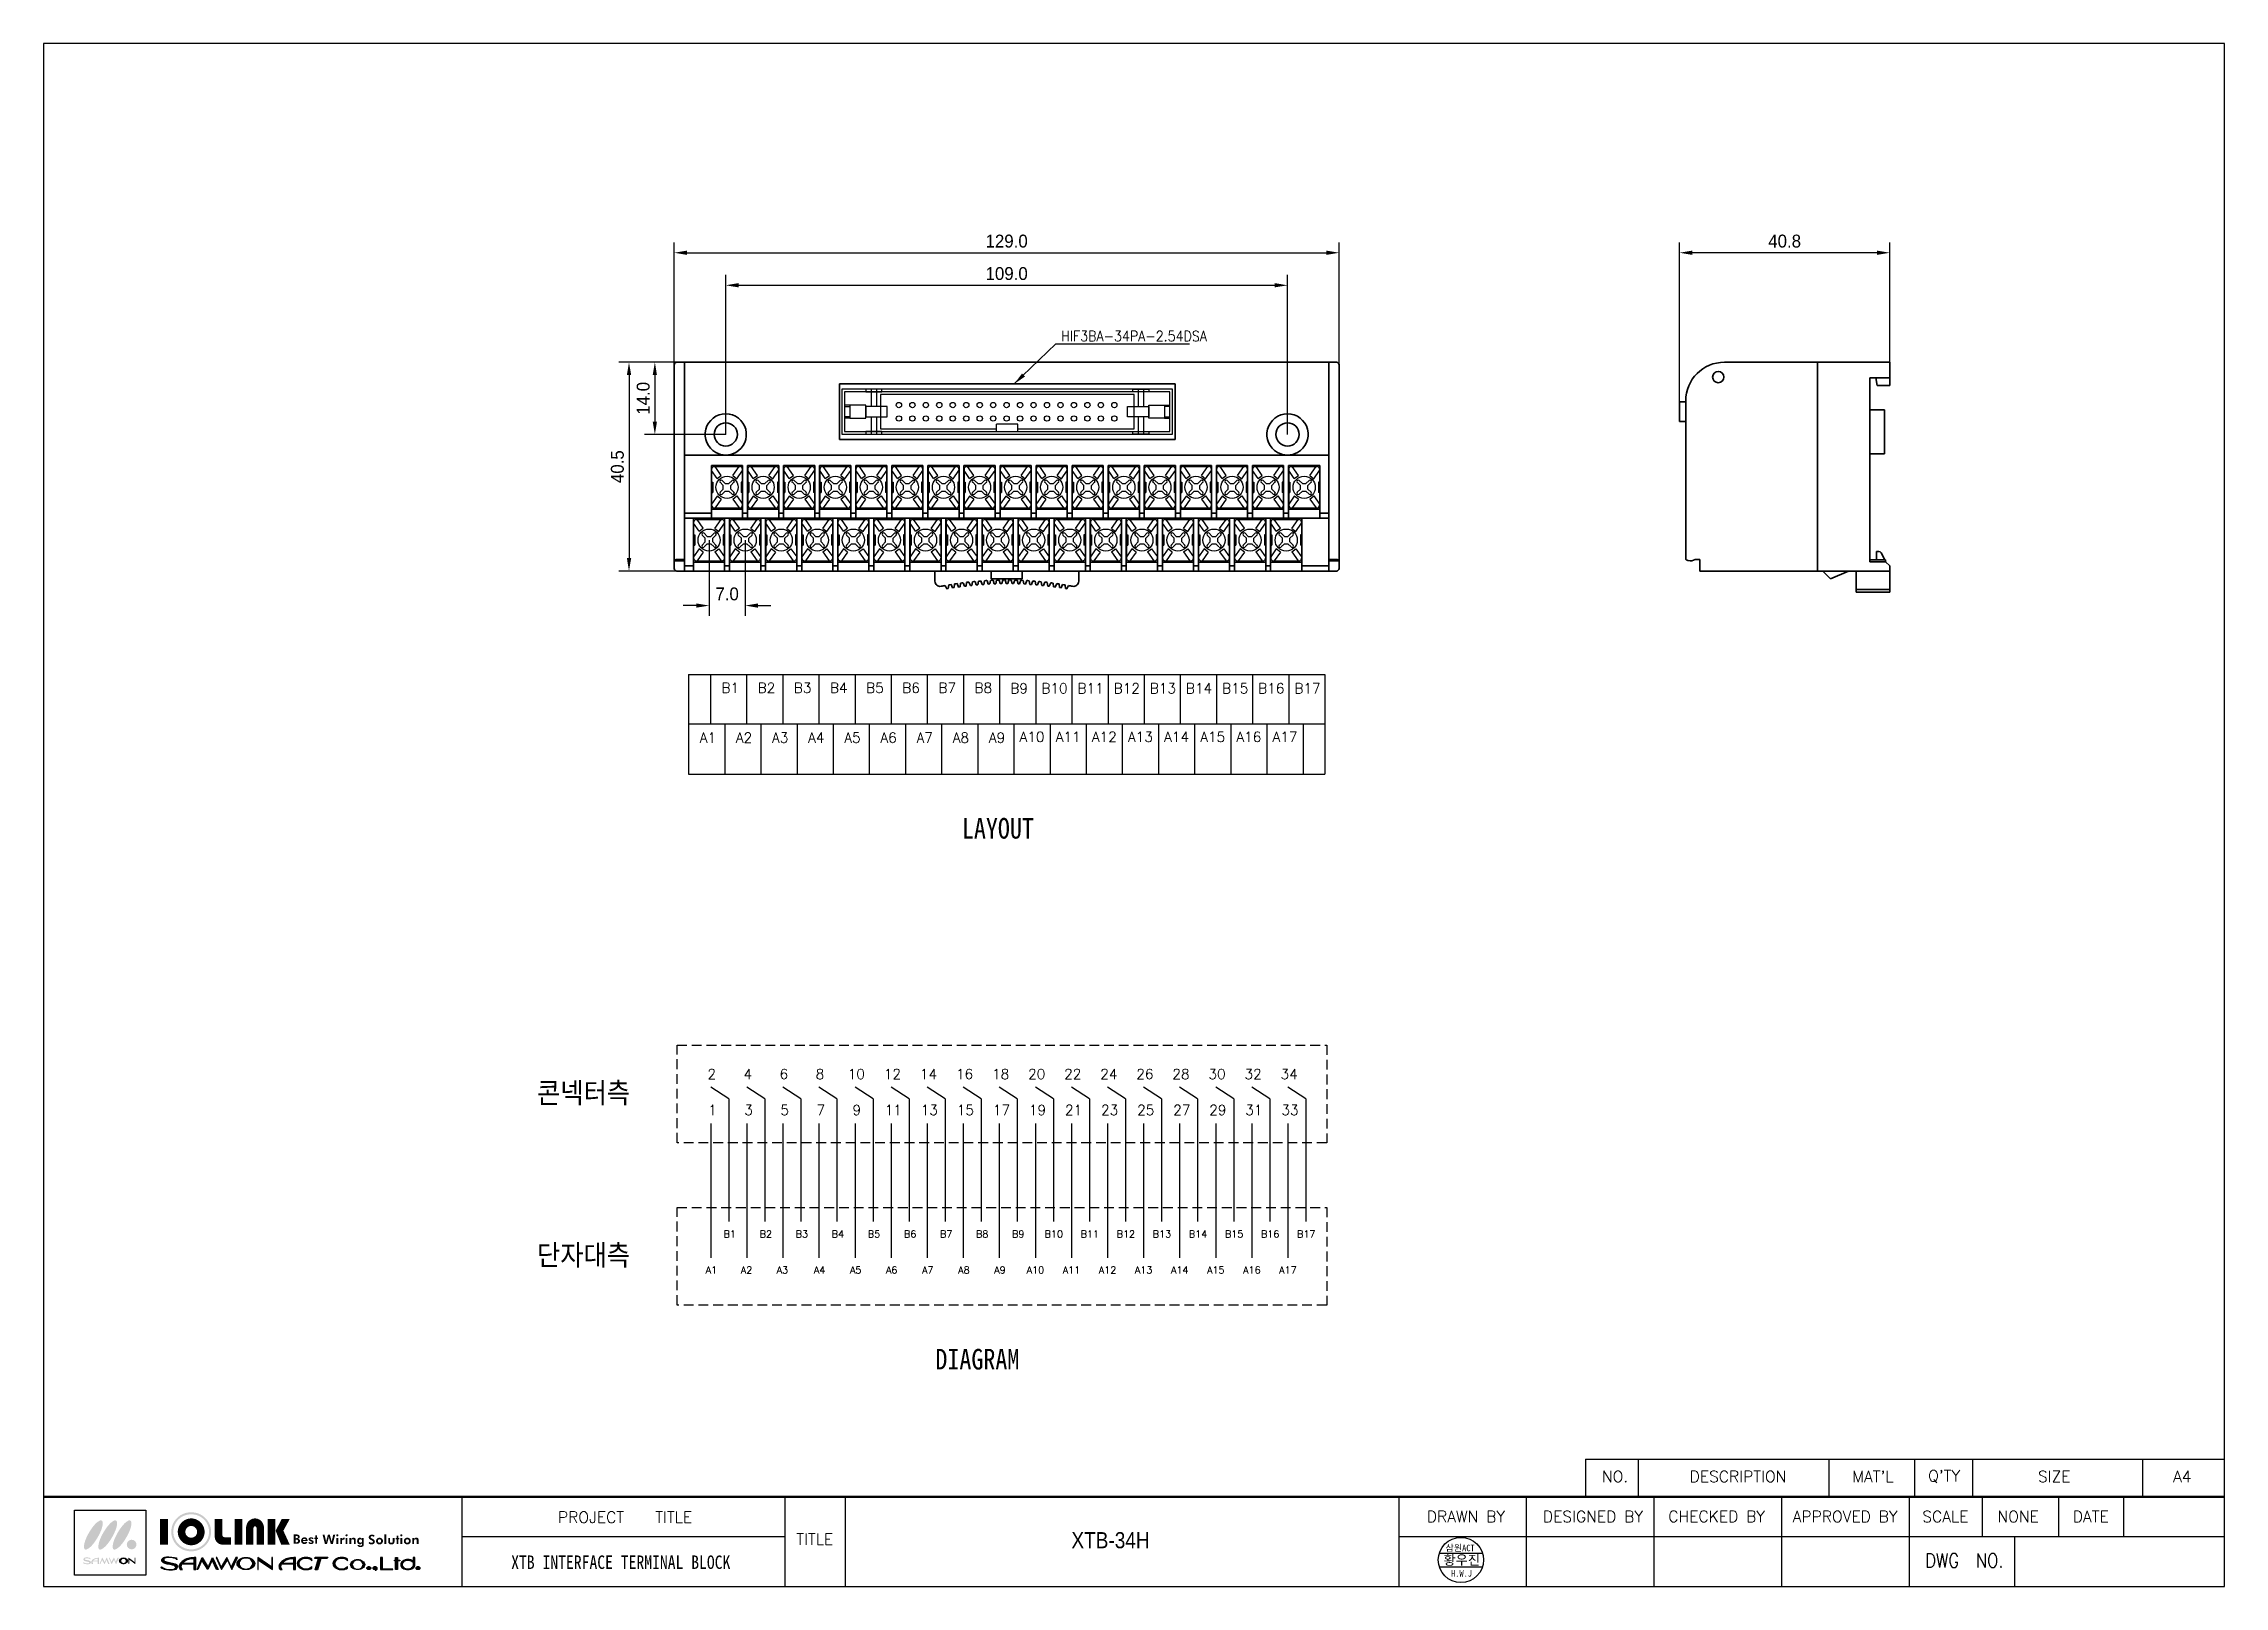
# Model space of a CAD drawing. Extents: x 295 to 2531, y 240 to 845.
# Drawn here: x 1201.6 to 1624.8, y 545.4 to 844.7 of the extents above; entities that cross this region are included whole.
import ezdxf
from ezdxf.enums import TextEntityAlignment as Align

# ---------------------------------------------------------------- set-up
doc = ezdxf.new("R2010")
doc.units = 0
doc.header["$LTSCALE"] = 0.1
doc.linetypes.add('HIDDEN', pattern=[9.525, 6.35, -3.175])
doc.layers.get('0').update_dxf_attribs({"linetype": 'CONTINUOUS'})
doc.layers.get('DEFPOINTS').update_dxf_attribs({"linetype": 'CONTINUOUS'})
for name, color, linetype in [('_______1', 160, 'CONTINUOUS'), ('S', 3, 'CONTINUOUS'), ('SHEET', 7, 'CONTINUOUS')]:
    doc.layers.add(name, color=color, linetype=linetype)
doc.layers.add('가시적인 것(ISO)', color=7, linetype='CONTINUOUS', lineweight=35)
doc.styles.add('ROMANS', font='romans', dxfattribs={"width": 0.9})
doc.styles.get("Standard").update_dxf_attribs({"font": 'simplex.shx', "width": 0.9})
doc.styles.add('굴림', font='', dxfattribs={"width": 0.9})
doc.styles.add('주 문자 (ISO)', font='')
doc.styles.get('굴림').set_extended_font_data('GulimChe')
doc.styles.get('주 문자 (ISO)').set_extended_font_data('Dotum')
doc.dimstyles.new('기본값 (ISO)', dxfattribs={"dimtxt": 2.5, "dimasz": 2.5, "dimexe": 2, "dimexo": 0, "dimgap": 1, "dimtad": 1, "dimdec": 1, "dimrnd": 1e-08, "dimzin": 0, "dimdsep": 46, "dimtxsty": '주 문자 (ISO)', "dimcen": 0.09, "dimdle": 10, "dimclrd": 1, "dimclre": 1, "dimclrt": 256, "dimadec": 1, "dimazin": 0, "dimtfac": 0.6, "dimtofl": 0, "dimtmove": 0, "dimatfit": 3, "dimfxl": 1, "dimtolj": 1, "dimtzin": 0, "dimlwd": -1, "dimlwe": -1, "dimarcsym": 0})

msp = doc.modelspace()

# ---------------------------------------------------------------- texts
at = {"color": 7}
for s, height, p in [('B1', 1.948, (1333.12, 718.72)), ('B2', 1.948, (1340.13, 718.72)), ('B3', 1.948, (1347.14, 718.72)), ('B4', 1.948, (1354.16, 718.72)), ('B5', 1.948, (1361.17, 718.72)), ('B6', 1.948, (1368.19, 718.72)), ('B7', 1.948, (1375.2, 718.72)), ('B8', 1.948, (1382.21, 718.72)), ('B9', 1.948, (1389.16, 718.63)), ('B10', 1.948, (1395.19, 718.63)), ('B11', 1.948, (1402.2, 718.63)), ('B12', 1.948, (1409.22, 718.63)), ('B13', 1.948, (1416.23, 718.63)), ('B14', 1.948, (1423.24, 718.63)), ('B15', 1.948, (1430.26, 718.63)), ('B16', 1.948, (1437.27, 718.63)), ('B17', 1.948, (1444.29, 718.63)), ('A10', 1.948, (1390.95, 709.21)), ('A11', 1.948, (1397.97, 709.21)), ('A12', 1.948, (1404.98, 709.21)), ('A13', 1.948, (1412, 709.21)), ('A14', 1.948, (1419.01, 709.21)), ('A15', 1.948, (1426.02, 709.21)), ('A16', 1.948, (1433.04, 709.21)), ('A17', 1.948, (1440.05, 709.21)), ('A1', 1.948, (1328.88, 709.06)), ('A2', 1.948, (1335.89, 709.06)), ('A3', 1.948, (1342.91, 709.06)), ('A4', 1.948, (1349.92, 709.06)), ('A5', 1.948, (1356.94, 709.06)), ('A6', 1.948, (1363.95, 709.06)), ('A7', 1.948, (1370.97, 709.06)), ('A8', 1.948, (1377.98, 709.06)), ('A9', 1.948, (1384.99, 709.06)), ('2', 1.95, (1330.38, 643.81)), ('4', 1.95, (1337.38, 643.81)), ('6', 1.95, (1344.38, 643.81)), ('8', 1.95, (1351.38, 643.81)), ('10', 1.948, (1357.61, 643.81)), ('12', 1.948, (1364.61, 643.81)), ('14', 1.948, (1371.61, 643.81)), ('16', 1.948, (1378.61, 643.81)), ('18', 1.948, (1385.61, 643.81)), ('20', 1.948, (1392.61, 643.81)), ('22', 1.948, (1399.61, 643.81)), ('24', 1.948, (1406.61, 643.81)), ('26', 1.948, (1413.61, 643.81)), ('28', 1.948, (1420.61, 643.81)), ('30', 1.948, (1427.61, 643.81)), ('32', 1.948, (1434.61, 643.81)), ('34', 1.948, (1441.61, 643.81)), ('1', 1.95, (1330.54, 636.83)), ('3', 1.95, (1337.54, 636.83)), ('5', 1.95, (1344.54, 636.83)), ('7', 1.95, (1351.54, 636.83)), ('9', 1.95, (1358.54, 636.83)), ('11', 1.948, (1364.77, 636.83)), ('13', 1.948, (1371.77, 636.83)), ('15', 1.948, (1378.77, 636.83)), ('17', 1.948, (1385.77, 636.83)), ('19', 1.948, (1392.77, 636.83)), ('21', 1.948, (1399.77, 636.83)), ('23', 1.948, (1406.77, 636.83)), ('25', 1.948, (1413.77, 636.83)), ('27', 1.948, (1420.77, 636.83)), ('29', 1.948, (1427.77, 636.83)), ('31', 1.948, (1434.77, 636.83)), ('33', 1.948, (1441.77, 636.83)), ('B1', 1.364, (1333.51, 613.08)), ('B2', 1.364, (1340.51, 613.08)), ('B3', 1.364, (1347.51, 613.08)), ('B4', 1.364, (1354.51, 613.08)), ('B5', 1.364, (1361.51, 613.08)), ('B6', 1.364, (1368.51, 613.08)), ('B7', 1.364, (1375.51, 613.08)), ('B8', 1.364, (1382.51, 613.08)), ('B9', 1.364, (1389.51, 613.08)), ('B10', 1.364, (1395.81, 613.08)), ('B11', 1.364, (1402.81, 613.08)), ('B12', 1.364, (1409.81, 613.08)), ('B13', 1.364, (1416.81, 613.08)), ('B14', 1.364, (1423.81, 613.08)), ('B15', 1.364, (1430.81, 613.08)), ('B16', 1.364, (1437.81, 613.08)), ('B17', 1.364, (1444.81, 613.08)), ('A1', 1.364, (1330.04, 606.06)), ('A2', 1.364, (1336.85, 606.06)), ('A3', 1.364, (1343.82, 606.06)), ('A4', 1.364, (1351.04, 606.06)), ('A5', 1.364, (1358.04, 606.06)), ('A6', 1.364, (1365.04, 606.06)), ('A7', 1.364, (1372.04, 606.06)), ('A8', 1.364, (1379.04, 606.06)), ('A9', 1.364, (1386.04, 606.06)), ('A10', 1.364, (1392.34, 606.06)), ('A11', 1.364, (1399.34, 606.06)), ('A12', 1.364, (1406.34, 606.06)), ('A13', 1.364, (1413.34, 606.06)), ('A14', 1.364, (1420.34, 606.06)), ('A15', 1.364, (1427.34, 606.06)), ('A16', 1.364, (1434.34, 606.06)), ('A17', 1.364, (1441.34, 606.06))]:
    msp.add_text(s, height=height, dxfattribs=at).set_placement(p)
at = {"color": 7, "insert": (1399.02, 786.93), "char_height": 2, "attachment_point": 7}
msp.add_mtext('\\A1;HIF3BA-34PA-2.54DSA', dxfattribs=at)
at = {"char_height": 4, "width": 30.393, "attachment_point": 5}
for s, insert in [('{\\fGulimChe|b0|i0|c129|p49;LAYOUT}', (1386.75, 692.42)), ('{\\fGulimChe|b0|i0|c129|p49;콘넥터측}', (1306.34, 640.93)), ('{\\fGulimChe|b0|i0|c129|p49;단자대측}', (1306.34, 609.45)), ('{\\fGulimChe|b0|i0|c129|p49;DIAGRAM}', (1382.77, 589.44))]:
    msp.add_mtext(s, dxfattribs=dict(at, insert=insert))
at = {"color": 0, "attachment_point": 5}
for s, insert, char_height, width in [('{\\fDotum|b0|i0|c129|p50;XTB-34H}', (1408.61, 554.34), 3.1342, 59.1453), ('{\\fGulimChe|b0|i0|c129|p49;XTB INTERFACE TERMINAL BLOCK}', (1313.56, 550.07), 2.6119, 54.3388)]:
    msp.add_mtext(s, dxfattribs=dict(at, insert=insert, char_height=char_height, width=width))
at = {"layer": 'SHEET'}
for s, height, style, p in [('NO.', 2.202, 'ROMANS', (1506.53, 566.72)), ('DESCRIPTION', 2.2017, 'ROMANS', (1530.39, 566.72)), ("MAT'L", 2.202, 'ROMANS', (1556.58, 566.72)), ("Q'TY", 2.202, 'ROMANS', (1570.39, 566.72)), ('SIZE', 2.202, 'ROMANS', (1591.76, 566.72)), ('A4', 2.202, 'ROMANS', (1616.62, 566.72)), ('PROJECT   TITLE', 2.2017, 'ROMANS', (1314.39, 558.82)), ('DRAWN BY', 2.202, 'ROMANS', (1477.59, 558.95)), ('DESIGNED BY', 2.2017, 'ROMANS', (1502.24, 558.95)), ('CHECKED BY', 2.202, 'ROMANS', (1526.24, 558.98)), ('APPROVED BY', 2.2017, 'ROMANS', (1551.18, 558.95)), ('SCALE', 2.202, 'ROMANS', (1570.63, 558.94)), ('NONE', 2.202, 'ROMANS', (1584.76, 558.94)), ('DATE', 2.202, 'ROMANS', (1598.84, 558.94)), ('TITLE', 2.202, 'ROMANS', (1351.22, 554.53)), ('황우진', 1.881, '굴림', (1476.77, 550.56)), ('H.W.J', 1.254, '굴림', (1476.73, 547.91))]:
    msp.add_text(s, height=height, dxfattribs=dict(at, style=style)).set_placement(p, align=Align.MIDDLE)
at = {"layer": 'SHEET', "ltscale": 0.1, "style": '굴림'}
msp.add_text('삼원ACT', height=1.254, dxfattribs=at).set_placement((1476.44, 552.89), align=Align.MIDDLE)
at = {"layer": 'SHEET', "style": 'ROMANS', "width": 0.85}
msp.add_text('DWG  NO.', height=2.752, dxfattribs=at).set_placement((1574.31, 550.41), align=Align.MIDDLE)

# ---------------------------------------------------------------- blocks, each defined once
blk = doc.blocks.new('AI9-BLK8')
at = {"layer": '_______1'}
h = blk.add_hatch(color=7, dxfattribs=at)
edge = h.paths.add_edge_path()
edge.add_spline(control_points=[(1.18, -0.38), (1.11, -0.52), (1.02, -0.64), (0.9, -0.73), (0.78, -0.83), (0.64, -0.91), (0.5, -0.95), (0.34, -1), (0.17, -1.03), (0, -1.03), (-0.17, -1.03), (-0.34, -1), (-0.5, -0.95), (-0.64, -0.91), (-0.78, -0.83), (-0.9, -0.73), (-1.01, -0.64), (-1.11, -0.52), (-1.17, -0.38), (-1.24, -0.27), (-1.27, -0.14), (-1.27, 0), (-1.27, 0.13), (-1.24, 0.26), (-1.17, 0.38), (-1.11, 0.52), (-1.01, 0.63), (-0.9, 0.73), (-0.78, 0.83), (-0.64, 0.9), (-0.5, 0.95), (-0.34, 1), (-0.17, 1.03), (0, 1.03), (0.17, 1.03), (0.34, 1), (0.5, 0.95), (0.64, 0.9), (0.78, 0.83), (0.9, 0.73), (1.02, 0.63), (1.11, 0.52), (1.18, 0.38), (1.24, 0.26), (1.27, 0.13), (1.27, 0), (1.27, -0.14), (1.24, -0.27), (1.18, -0.38)], knot_values=[0, 0, 0, 0, 1, 1, 1, 2, 2, 2, 3, 3, 3, 4, 4, 4, 5, 5, 5, 6, 6, 6, 7, 7, 7, 8, 8, 8, 9, 9, 9, 10, 10, 10, 11, 11, 11, 12, 12, 12, 13, 13, 13, 14, 14, 14, 15, 15, 15, 16, 16, 16, 16], degree=3, periodic=0)
edge = h.paths.add_edge_path(flags=16)
edge.add_spline(control_points=[(1.52, 0.4), (1.43, 0.56), (1.31, 0.69), (1.15, 0.79), (1, 0.9), (0.83, 0.98), (0.65, 1.04), (0.44, 1.09), (0.22, 1.13), (0, 1.13), (-0.22, 1.13), (-0.44, 1.09), (-0.65, 1.04), (-0.83, 0.98), (-1, 0.9), (-1.15, 0.79), (-1.3, 0.69), (-1.42, 0.56), (-1.52, 0.4), (-1.59, 0.28), (-1.63, 0.14), (-1.63, 0), (-1.63, -0.15), (-1.59, -0.29), (-1.52, -0.41), (-1.42, -0.56), (-1.3, -0.7), (-1.15, -0.8), (-1, -0.91), (-0.83, -0.99), (-0.65, -1.04), (-0.44, -1.1), (-0.22, -1.13), (0, -1.13), (0.22, -1.13), (0.44, -1.1), (0.65, -1.04), (0.83, -0.99), (1, -0.91), (1.15, -0.8), (1.31, -0.7), (1.43, -0.56), (1.52, -0.41), (1.59, -0.29), (1.63, -0.15), (1.63, 0), (1.63, 0.14), (1.59, 0.28), (1.52, 0.4)], knot_values=[0, 0, 0, 0, 1, 1, 1, 2, 2, 2, 3, 3, 3, 4, 4, 4, 5, 5, 5, 6, 6, 6, 7, 7, 7, 8, 8, 8, 9, 9, 9, 10, 10, 10, 11, 11, 11, 12, 12, 12, 13, 13, 13, 14, 14, 14, 15, 15, 15, 16, 16, 16, 16], degree=3, periodic=0)
at = {"layer": '_______1', "color": 7}
for points in [[(1.52, 0.4), (1.43, 0.56), (1.31, 0.69), (1.15, 0.79), (1, 0.9), (0.83, 0.98), (0.65, 1.04), (0.44, 1.09), (0.22, 1.13), (0, 1.13), (-0.22, 1.13), (-0.44, 1.09), (-0.65, 1.04), (-0.83, 0.98), (-1, 0.9), (-1.15, 0.79), (-1.3, 0.69), (-1.42, 0.56), (-1.52, 0.4), (-1.59, 0.28), (-1.63, 0.14), (-1.63, 0), (-1.63, -0.15), (-1.59, -0.29), (-1.52, -0.41), (-1.42, -0.56), (-1.3, -0.7), (-1.15, -0.8), (-1, -0.91), (-0.83, -0.99), (-0.65, -1.04), (-0.44, -1.1), (-0.22, -1.13), (0, -1.13), (0.22, -1.13), (0.44, -1.1), (0.65, -1.04), (0.83, -0.99), (1, -0.91), (1.15, -0.8), (1.31, -0.7), (1.43, -0.56), (1.52, -0.41), (1.59, -0.29), (1.63, -0.15), (1.63, 0), (1.63, 0.14), (1.59, 0.28), (1.52, 0.4)], [(1.18, -0.38), (1.11, -0.52), (1.02, -0.64), (0.9, -0.73), (0.78, -0.83), (0.64, -0.91), (0.5, -0.95), (0.34, -1), (0.17, -1.03), (0, -1.03), (-0.17, -1.03), (-0.34, -1), (-0.5, -0.95), (-0.64, -0.91), (-0.78, -0.83), (-0.9, -0.73), (-1.01, -0.64), (-1.11, -0.52), (-1.17, -0.38), (-1.24, -0.27), (-1.27, -0.14), (-1.27, 0), (-1.27, 0.13), (-1.24, 0.26), (-1.17, 0.38), (-1.11, 0.52), (-1.01, 0.63), (-0.9, 0.73), (-0.78, 0.83), (-0.64, 0.9), (-0.5, 0.95), (-0.34, 1), (-0.17, 1.03), (0, 1.03), (0.17, 1.03), (0.34, 1), (0.5, 0.95), (0.64, 0.9), (0.78, 0.83), (0.9, 0.73), (1.02, 0.63), (1.11, 0.52), (1.18, 0.38), (1.24, 0.26), (1.27, 0.13), (1.27, 0), (1.27, -0.14), (1.24, -0.27), (1.18, -0.38)]]:
    blk.add_open_spline(points, degree=3, knots=[0, 0, 0, 0, 1, 1, 1, 2, 2, 2, 3, 3, 3, 4, 4, 4, 5, 5, 5, 6, 6, 6, 7, 7, 7, 8, 8, 8, 9, 9, 9, 10, 10, 10, 11, 11, 11, 12, 12, 12, 13, 13, 13, 14, 14, 14, 15, 15, 15, 16, 16, 16, 16], dxfattribs=at)
blk = doc.blocks.new('*D52')
at = {"color": 1, "transparency": 16777216}
for p, q in [((1333.94, 768.85), (1333.94, 799.78)), ((1336.44, 797.78), (1440.46, 797.78)), ((1442.96, 768.85), (1442.96, 799.78))]:
    blk.add_line(p, q, dxfattribs=at)
for points in [[(1336.44, 798.2), (1336.44, 797.37), (1333.94, 797.78)], [(1440.46, 798.2), (1440.46, 797.37), (1442.96, 797.78)]]:
    blk.add_solid(points, dxfattribs=at)
at = {"layer": 'DEFPOINTS', "color": 0, "transparency": 16777216}
for p in [(1442.96, 797.78), (1333.94, 768.85), (1442.96, 768.85)]:
    blk.add_point(p, dxfattribs=at)
at = {"transparency": 16777216, "insert": (1388.45, 800.04), "char_height": 2.5, "attachment_point": 5, "style": '주 문자 (ISO)'}
blk.add_mtext('\\A1;109.0', dxfattribs=at)
blk = doc.blocks.new('*D53')
at = {"color": 1, "transparency": 16777216}
for p, q in [((1323.94, 782.35), (1323.94, 806.09)), ((1452.96, 782.35), (1452.96, 806.09)), ((1326.44, 804.09), (1450.46, 804.09))]:
    blk.add_line(p, q, dxfattribs=at)
for points in [[(1326.44, 804.51), (1326.44, 803.67), (1323.94, 804.09)], [(1450.46, 804.51), (1450.46, 803.67), (1452.96, 804.09)]]:
    blk.add_solid(points, dxfattribs=at)
at = {"layer": 'DEFPOINTS', "color": 0, "transparency": 16777216}
for p in [(1452.96, 804.09), (1323.94, 782.35), (1452.96, 782.35)]:
    blk.add_point(p, dxfattribs=at)
at = {"transparency": 16777216, "insert": (1388.45, 806.34), "char_height": 2.5, "attachment_point": 5, "style": '주 문자 (ISO)'}
blk.add_mtext('\\A1;129.0', dxfattribs=at)
blk = doc.blocks.new('*D54')
at = {"color": 1, "transparency": 16777216}
for p, q in [((1519.04, 775.15), (1519.04, 806.09)), ((1559.84, 782.85), (1559.84, 806.09)), ((1557.34, 804.09), (1521.54, 804.09))]:
    blk.add_line(p, q, dxfattribs=at)
for points in [[(1521.54, 804.51), (1521.54, 803.67), (1519.04, 804.09)], [(1557.34, 804.51), (1557.34, 803.67), (1559.84, 804.09)]]:
    blk.add_solid(points, dxfattribs=at)
at = {"layer": 'DEFPOINTS', "color": 0, "transparency": 16777216}
for p in [(1519.04, 804.09), (1559.84, 782.85), (1519.04, 775.15)]:
    blk.add_point(p, dxfattribs=at)
at = {"transparency": 16777216, "insert": (1539.44, 806.34), "char_height": 2.5, "attachment_point": 5, "style": '주 문자 (ISO)'}
blk.add_mtext('\\A1;40.8', dxfattribs=at)
blk = doc.blocks.new('*D57')
at = {"color": 1, "transparency": 16777216}
for p, q in [((1330.7, 748.35), (1330.7, 733.65)), ((1337.7, 748.35), (1337.7, 733.65)), ((1328.2, 735.65), (1325.7, 735.65)), ((1340.2, 735.65), (1342.7, 735.65))]:
    blk.add_line(p, q, dxfattribs=at)
for points in [[(1328.2, 736.07), (1328.2, 735.24), (1330.7, 735.65)], [(1340.2, 736.07), (1340.2, 735.24), (1337.7, 735.65)]]:
    blk.add_solid(points, dxfattribs=at)
at = {"layer": 'DEFPOINTS', "color": 0, "transparency": 16777216}
for p in [(1330.7, 748.35), (1337.7, 748.35), (1337.7, 735.65)]:
    blk.add_point(p, dxfattribs=at)
at = {"transparency": 16777216, "insert": (1334.2, 737.9), "char_height": 2.5, "attachment_point": 5, "style": '주 문자 (ISO)'}
blk.add_mtext('\\A1;7.0', dxfattribs=at)
blk = doc.blocks.new('*D61')
at = {"color": 1, "transparency": 16777216}
for p, q in [((1324.44, 782.85), (1313.16, 782.85)), ((1315.16, 780.35), (1315.16, 744.85)), ((1324.44, 742.35), (1313.16, 742.35))]:
    blk.add_line(p, q, dxfattribs=at)
for points in [[(1314.75, 780.35), (1315.58, 780.35), (1315.16, 782.85)], [(1314.75, 744.85), (1315.58, 744.85), (1315.16, 742.35)]]:
    blk.add_solid(points, dxfattribs=at)
at = {"layer": 'DEFPOINTS', "color": 0, "transparency": 16777216}
for p in [(1324.44, 782.85), (1315.16, 742.35), (1324.44, 742.35)]:
    blk.add_point(p, dxfattribs=at)
at = {"transparency": 16777216, "insert": (1312.91, 762.6), "char_height": 2.5, "attachment_point": 5, "rotation": 90, "style": '주 문자 (ISO)'}
blk.add_mtext('\\A1;40.5', dxfattribs=at)
blk = doc.blocks.new('*D62')
at = {"color": 1, "transparency": 16777216}
for p, q in [((1324.44, 782.85), (1318.18, 782.85)), ((1320.18, 780.35), (1320.18, 771.35)), ((1333.94, 768.85), (1318.18, 768.85))]:
    blk.add_line(p, q, dxfattribs=at)
for points in [[(1319.76, 780.35), (1320.59, 780.35), (1320.18, 782.85)], [(1319.76, 771.35), (1320.59, 771.35), (1320.18, 768.85)]]:
    blk.add_solid(points, dxfattribs=at)
at = {"layer": 'DEFPOINTS', "color": 0, "transparency": 16777216}
for p in [(1324.44, 782.85), (1320.18, 768.85), (1333.94, 768.85)]:
    blk.add_point(p, dxfattribs=at)
at = {"transparency": 16777216, "insert": (1317.92, 775.85), "char_height": 2.5, "attachment_point": 5, "rotation": 90, "style": '주 문자 (ISO)'}
blk.add_mtext('\\A1;14.0', dxfattribs=at)

# ---------------------------------------------------------------- dimensions: what is measured, and where the dimension line sits
for base, p1, p2, picture, middle in [((1452.96, 804.09), (1323.94, 782.35), (1452.96, 782.35), '*D53', (1388.45, 806.34)), ((1519.04, 804.09), (1559.84, 782.85), (1519.04, 775.15), '*D54', (1539.44, 806.34)), ((1442.96, 797.78), (1333.94, 768.85), (1442.96, 768.85), '*D52', (1388.45, 800.04)), ((1337.7, 735.65), (1330.7, 748.35), (1337.7, 748.35), '*D57', (1334.2, 737.9))]:
    dim = msp.add_linear_dim(base=base, p1=p1, p2=p2, dimstyle='기본값 (ISO)')
    dim.commit()
    dim.dimension.update_dxf_attribs({"geometry": picture, "text_midpoint": middle})
for base, p2, picture, middle in [((1315.16, 742.35), (1324.44, 742.35), '*D61', (1312.91, 762.6)), ((1320.18, 768.85), (1333.94, 768.85), '*D62', (1317.92, 775.85))]:
    dim = msp.add_linear_dim(base=base, p1=(1324.44, 782.85), p2=p2, angle=90, dimstyle='기본값 (ISO)')
    dim.commit()
    dim.dimension.update_dxf_attribs({"geometry": picture, "text_midpoint": middle})

# ---------------------------------------------------------------- hatches: boundary and pattern name
at = {"layer": '_______1'}
h = msp.add_hatch(color=7, dxfattribs=at)
edge = h.paths.add_edge_path()
edge.add_spline(control_points=[(1233.4, 554.68), (1233.22, 554.27), (1232.97, 553.9), (1232.65, 553.58), (1232.31, 553.26), (1231.94, 553.01), (1231.52, 552.84), (1231.1, 552.67), (1230.65, 552.59), (1230.19, 552.59), (1229.72, 552.59), (1229.28, 552.67), (1228.86, 552.84), (1228.45, 553.01), (1228.07, 553.26), (1227.74, 553.58), (1227.41, 553.91), (1227.16, 554.28), (1226.99, 554.69), (1226.81, 555.09), (1226.73, 555.53), (1226.73, 555.99), (1226.73, 556.45), (1226.81, 556.88), (1226.99, 557.3), (1227.16, 557.71), (1227.41, 558.08), (1227.74, 558.4), (1228.07, 558.73), (1228.44, 558.97), (1228.85, 559.13), (1229.27, 559.3), (1229.71, 559.38), (1230.19, 559.38), (1230.67, 559.38), (1231.12, 559.3), (1231.53, 559.13), (1231.95, 558.96), (1232.32, 558.72), (1232.65, 558.4), (1232.98, 558.08), (1233.23, 557.71), (1233.4, 557.3), (1233.57, 556.88), (1233.66, 556.45), (1233.66, 555.99), (1233.66, 555.53), (1233.57, 555.09), (1233.4, 554.68), (1233.4, 554.68), (1233.4, 554.68), (1233.4, 554.68)], knot_values=[0, 0, 0, 0, 1, 1, 1, 2, 2, 2, 3, 3, 3, 4, 4, 4, 5, 5, 5, 6, 6, 6, 7, 7, 7, 8, 8, 8, 9, 9, 9, 10, 10, 10, 11, 11, 11, 12, 12, 12, 13, 13, 13, 14, 14, 14, 15, 15, 15, 16, 16, 16, 17, 17, 17, 17], degree=3, periodic=0)
edge = h.paths.add_edge_path(flags=16)
edge.add_spline(control_points=[(1233.77, 557.45), (1233.57, 557.9), (1233.29, 558.31), (1232.92, 558.68), (1232.56, 559.03), (1232.15, 559.3), (1231.69, 559.49), (1231.22, 559.68), (1230.72, 559.77), (1230.19, 559.77), (1229.66, 559.77), (1229.16, 559.68), (1228.7, 559.49), (1228.24, 559.31), (1227.82, 559.04), (1227.46, 558.68), (1227.09, 558.31), (1226.81, 557.9), (1226.62, 557.45), (1226.43, 556.99), (1226.33, 556.5), (1226.33, 555.99), (1226.33, 555.48), (1226.43, 554.99), (1226.62, 554.54), (1226.81, 554.08), (1227.09, 553.68), (1227.46, 553.31), (1227.83, 552.95), (1228.25, 552.67), (1228.71, 552.48), (1229.18, 552.3), (1229.67, 552.2), (1230.19, 552.2), (1230.71, 552.2), (1231.2, 552.3), (1231.67, 552.48), (1232.13, 552.67), (1232.55, 552.95), (1232.92, 553.31), (1233.29, 553.67), (1233.57, 554.08), (1233.76, 554.53), (1233.96, 554.99), (1234.05, 555.48), (1234.05, 555.99), (1234.05, 556.5), (1233.96, 556.99), (1233.77, 557.45), (1233.77, 557.45), (1233.77, 557.45), (1233.77, 557.45)], knot_values=[0, 0, 0, 0, 1, 1, 1, 2, 2, 2, 3, 3, 3, 4, 4, 4, 5, 5, 5, 6, 6, 6, 7, 7, 7, 8, 8, 8, 9, 9, 9, 10, 10, 10, 11, 11, 11, 12, 12, 12, 13, 13, 13, 14, 14, 14, 15, 15, 15, 16, 16, 16, 17, 17, 17, 17], degree=3, periodic=0)
h = msp.add_hatch(color=7, dxfattribs=at)
edge = h.paths.add_edge_path()
edge.add_spline(control_points=[(1209.41, 552.86), (1209.38, 553.15), (1209.4, 553.45), (1209.47, 553.74), (1209.55, 554.06), (1209.65, 554.37), (1209.78, 554.67), (1209.95, 555.08), (1210.15, 555.48), (1210.38, 555.86), (1210.6, 556.24), (1210.84, 556.6), (1211.11, 556.96), (1211.31, 557.22), (1211.53, 557.46), (1211.77, 557.69), (1211.99, 557.89), (1212.24, 558.05), (1212.51, 558.18), (1212.61, 558.22), (1212.73, 558.22), (1212.83, 558.16), (1212.93, 558.1), (1212.99, 558), (1213, 557.89), (1213.03, 557.59), (1213.01, 557.29), (1212.94, 557), (1212.86, 556.69), (1212.76, 556.37), (1212.63, 556.07), (1212.45, 555.66), (1212.25, 555.27), (1212.03, 554.89), (1211.8, 554.51), (1211.56, 554.14), (1211.29, 553.79), (1211.1, 553.53), (1210.88, 553.28), (1210.64, 553.06), (1210.42, 552.85), (1210.17, 552.69), (1209.9, 552.57), (1209.8, 552.52), (1209.68, 552.53), (1209.58, 552.58), (1209.48, 552.64), (1209.41, 552.74), (1209.41, 552.86)], knot_values=[0, 0, 0, 0, 1, 1, 1, 2, 2, 2, 3, 3, 3, 4, 4, 4, 5, 5, 5, 6, 6, 6, 7, 7, 7, 8, 8, 8, 9, 9, 9, 10, 10, 10, 11, 11, 11, 12, 12, 12, 13, 13, 13, 14, 14, 14, 15, 15, 15, 16, 16, 16, 16], degree=3, periodic=0)
edge = h.paths.add_edge_path()
edge.add_spline(control_points=[(1214.97, 552.86), (1214.95, 553.15), (1214.97, 553.45), (1215.04, 553.74), (1215.12, 554.06), (1215.22, 554.37), (1215.35, 554.67), (1215.53, 555.08), (1215.73, 555.48), (1215.95, 555.86), (1216.17, 556.24), (1216.42, 556.6), (1216.69, 556.96), (1216.89, 557.22), (1217.1, 557.46), (1217.34, 557.69), (1217.56, 557.89), (1217.81, 558.05), (1218.08, 558.18), (1218.19, 558.22), (1218.31, 558.22), (1218.4, 558.16), (1218.5, 558.1), (1218.56, 558), (1218.58, 557.89), (1218.6, 557.59), (1218.58, 557.29), (1218.51, 557), (1218.43, 556.69), (1218.33, 556.37), (1218.2, 556.07), (1218.03, 555.66), (1217.83, 555.27), (1217.6, 554.89), (1217.38, 554.51), (1217.14, 554.14), (1216.87, 553.79), (1216.67, 553.53), (1216.45, 553.28), (1216.21, 553.06), (1216, 552.85), (1215.74, 552.69), (1215.47, 552.57), (1215.37, 552.52), (1215.25, 552.53), (1215.15, 552.58), (1215.05, 552.64), (1214.99, 552.74), (1214.97, 552.86)], knot_values=[0, 0, 0, 0, 1, 1, 1, 2, 2, 2, 3, 3, 3, 4, 4, 4, 5, 5, 5, 6, 6, 6, 7, 7, 7, 8, 8, 8, 9, 9, 9, 10, 10, 10, 11, 11, 11, 12, 12, 12, 13, 13, 13, 14, 14, 14, 15, 15, 15, 16, 16, 16, 16], degree=3, periodic=0)
edge = h.paths.add_edge_path()
edge.add_spline(control_points=[(1212.19, 552.86), (1212.17, 553.15), (1212.19, 553.45), (1212.26, 553.74), (1212.33, 554.06), (1212.44, 554.37), (1212.57, 554.67), (1212.74, 555.08), (1212.94, 555.48), (1213.16, 555.86), (1213.39, 556.24), (1213.63, 556.6), (1213.9, 556.96), (1214.1, 557.22), (1214.32, 557.46), (1214.55, 557.69), (1214.77, 557.89), (1215.02, 558.05), (1215.29, 558.18), (1215.4, 558.22), (1215.52, 558.22), (1215.61, 558.16), (1215.71, 558.1), (1215.78, 558), (1215.79, 557.89), (1215.82, 557.59), (1215.8, 557.29), (1215.73, 557), (1215.65, 556.69), (1215.55, 556.37), (1215.41, 556.07), (1215.24, 555.66), (1215.04, 555.27), (1214.82, 554.89), (1214.6, 554.51), (1214.35, 554.14), (1214.08, 553.79), (1213.88, 553.53), (1213.67, 553.28), (1213.42, 553.06), (1213.21, 552.85), (1212.96, 552.69), (1212.69, 552.57), (1212.58, 552.52), (1212.46, 552.53), (1212.36, 552.58), (1212.26, 552.64), (1212.2, 552.74), (1212.19, 552.86)], knot_values=[0, 0, 0, 0, 1, 1, 1, 2, 2, 2, 3, 3, 3, 4, 4, 4, 5, 5, 5, 6, 6, 6, 7, 7, 7, 8, 8, 8, 9, 9, 9, 10, 10, 10, 11, 11, 11, 12, 12, 12, 13, 13, 13, 14, 14, 14, 15, 15, 15, 16, 16, 16, 16], degree=3, periodic=0)
edge = h.paths.add_edge_path()
edge.add_spline(control_points=[(1218.63, 552.58), (1218.12, 552.58), (1217.7, 553), (1217.7, 553.52), (1217.7, 554.03), (1218.12, 554.45), (1218.63, 554.45), (1219.15, 554.45), (1219.57, 554.03), (1219.57, 553.52), (1219.57, 553), (1219.15, 552.58), (1218.63, 552.58)], knot_values=[0, 0, 0, 0, 1, 1, 1, 2, 2, 2, 3, 3, 3, 4, 4, 4, 4], degree=3, periodic=0)
for points in [[(1224.16, 553.48), (1224.16, 558.49), (1225.66, 558.49), (1225.66, 553.48), (1224.16, 553.48)], [(1238.63, 553.48), (1238.63, 558.49), (1240.13, 558.49), (1240.13, 553.48), (1238.63, 553.48)], [(1227.38, 550.57), (1227.31, 550.65), (1227.23, 550.73), (1227.15, 550.78), (1226.99, 550.85), (1226.82, 550.9), (1226.65, 550.94), (1226.43, 550.98), (1226.13, 551.01), (1225.78, 551.01), (1225.53, 551), (1225.29, 550.97), (1225.06, 550.88), (1224.95, 550.8), (1224.87, 550.69), (1224.87, 550.56), (1224.91, 550.42), (1225.01, 550.31), (1225.2, 550.21), (1225.47, 550.14), (1225.96, 550.05), (1226.59, 549.93), (1227.09, 549.77), (1227.34, 549.64), (1227.48, 549.5), (1227.56, 549.3), (1227.56, 549.14), (1227.5, 548.98), (1227.37, 548.84), (1227.19, 548.7), (1226.97, 548.62), (1226.54, 548.55), (1226.14, 548.54), (1225.88, 548.56), (1225.41, 548.61), (1225.02, 548.7), (1224.75, 548.78), (1224.49, 548.89), (1224.43, 548.96), (1224.39, 549.1), (1224.4, 549.17), (1224.77, 548.97), (1225.13, 548.81), (1225.58, 548.7), (1225.81, 548.67), (1226.05, 548.66), (1226.3, 548.65), (1226.6, 548.68), (1226.82, 548.73), (1227.05, 548.86), (1227.17, 549.01), (1227.18, 549.13), (1227.11, 549.28), (1226.9, 549.42), (1226.58, 549.53), (1226.13, 549.63), (1225.52, 549.72), (1225.13, 549.82), (1224.79, 549.97), (1224.6, 550.15), (1224.51, 550.31), (1224.49, 550.44), (1224.51, 550.59), (1224.57, 550.72), (1224.7, 550.87), (1224.87, 550.98), (1225.05, 551.04), (1225.43, 551.12), (1225.83, 551.14), (1226.41, 551.1), (1226.96, 551.02), (1227.37, 550.94)], [(1233.39, 548.65), (1232.25, 550.51), (1231.45, 548.65), (1231.36, 548.65), (1232.35, 551.01), (1233.49, 549.08), (1234.34, 551.01), (1235.44, 548.65), (1235.1, 548.65), (1234.24, 550.51)], [(1238.83, 551.01), (1237.98, 549.14), (1237.13, 551.01), (1235.99, 549.14), (1235.14, 551.01), (1235.04, 551.01), (1236.09, 548.65), (1237.22, 550.57), (1238.07, 548.65), (1239.18, 551.01)], [(1243.11, 551.01), (1243.11, 548.65), (1243.21, 548.65), (1243.21, 550.56), (1245.95, 548.65), (1245.95, 551.01), (1245.86, 551.01), (1245.86, 549.14)], [(1254.16, 550.78), (1254.24, 551.07), (1254.28, 551.07), (1256.65, 551.07), (1256.68, 551.07), (1256.59, 550.78), (1256.58, 550.78), (1255.4, 550.78), (1255.38, 550.78), (1254.71, 548.64), (1254.7, 548.64), (1254.27, 548.64), (1254.24, 548.64), (1254.91, 550.78), (1254.88, 550.78)], [(1266.95, 551.01), (1266.95, 548.65), (1269.32, 548.65), (1269.32, 548.75), (1267.33, 548.75), (1267.33, 551.01)], [(1269.86, 551.01), (1270.24, 551.01), (1270.24, 550.46), (1270.71, 550.46), (1270.71, 550.37), (1270.24, 550.37), (1270.24, 548.65), (1269.86, 548.65), (1269.86, 550.37), (1269.67, 550.37), (1269.67, 550.46), (1269.86, 550.46)]]:
    msp.add_hatch(color=7, dxfattribs=at).paths.add_polyline_path(points)
h = msp.add_hatch(color=7, dxfattribs=at)
edge = h.paths.add_edge_path(flags=16)
edge.add_spline(control_points=[(1229.06, 555.98), (1229.06, 555.66), (1229.17, 555.39), (1229.39, 555.17), (1229.61, 554.95), (1229.88, 554.84), (1230.2, 554.84), (1230.52, 554.84), (1230.79, 554.95), (1231.01, 555.17), (1231.23, 555.39), (1231.34, 555.66), (1231.34, 555.98), (1231.34, 556.29), (1231.23, 556.56), (1231, 556.78), (1230.78, 557.01), (1230.51, 557.12), (1230.2, 557.12), (1229.88, 557.12), (1229.62, 557.01), (1229.39, 556.78), (1229.17, 556.56), (1229.06, 556.29), (1229.06, 555.98), (1229.06, 555.98), (1229.06, 555.98), (1229.06, 555.98)], knot_values=[0, 0, 0, 0, 1, 1, 1, 2, 2, 2, 3, 3, 3, 4, 4, 4, 5, 5, 5, 6, 6, 6, 7, 7, 7, 8, 8, 8, 9, 9, 9, 9], degree=3, periodic=0)
edge = h.paths.add_edge_path()
edge.add_spline(control_points=[(1227.59, 555.98), (1227.59, 556.32), (1227.66, 556.65), (1227.79, 556.97), (1227.92, 557.28), (1228.11, 557.56), (1228.36, 557.81), (1228.6, 558.05), (1228.88, 558.24), (1229.2, 558.38), (1229.53, 558.51), (1229.86, 558.58), (1230.19, 558.58), (1230.54, 558.58), (1230.87, 558.52), (1231.19, 558.38), (1231.51, 558.25), (1231.79, 558.06), (1232.04, 557.81), (1232.28, 557.57), (1232.47, 557.28), (1232.6, 556.96), (1232.73, 556.64), (1232.8, 556.31), (1232.8, 555.98), (1232.8, 555.68), (1232.75, 555.39), (1232.65, 555.1), (1232.55, 554.82), (1232.4, 554.56), (1232.22, 554.33), (1231.97, 554.03), (1231.68, 553.79), (1231.32, 553.63), (1230.97, 553.46), (1230.6, 553.38), (1230.19, 553.38), (1229.89, 553.38), (1229.6, 553.43), (1229.32, 553.53), (1229.04, 553.63), (1228.78, 553.77), (1228.55, 553.96), (1228.25, 554.21), (1228.01, 554.51), (1227.84, 554.86), (1227.68, 555.21), (1227.59, 555.58), (1227.59, 555.98), (1227.59, 555.98), (1227.59, 555.98), (1227.59, 555.98)], knot_values=[0, 0, 0, 0, 1, 1, 1, 2, 2, 2, 3, 3, 3, 4, 4, 4, 5, 5, 5, 6, 6, 6, 7, 7, 7, 8, 8, 8, 9, 9, 9, 10, 10, 10, 11, 11, 11, 12, 12, 12, 13, 13, 13, 14, 14, 14, 15, 15, 15, 16, 16, 16, 17, 17, 17, 17], degree=3, periodic=0)
h = msp.add_hatch(color=7, dxfattribs=at)
edge = h.paths.add_edge_path()
edge.add_spline(control_points=[(1234.73, 558.49), (1234.73, 558.49), (1236.23, 558.49), (1236.23, 558.49), (1236.23, 558.49), (1236.23, 555.53), (1236.23, 555.53), (1236.23, 555.33), (1236.27, 555.17), (1236.36, 555.08), (1236.44, 554.98), (1236.57, 554.93), (1236.74, 554.93), (1236.78, 554.93), (1236.8, 554.93), (1236.83, 554.93), (1236.85, 554.93), (1236.86, 554.93), (1237.95, 554.93), (1237.95, 554.93), (1237.95, 553.48), (1237.95, 553.48), (1237.95, 553.48), (1236.54, 553.48), (1236.54, 553.48), (1236.26, 553.48), (1236.01, 553.51), (1235.8, 553.58), (1235.59, 553.65), (1235.41, 553.76), (1235.25, 553.91), (1235.06, 554.09), (1234.93, 554.29), (1234.85, 554.52), (1234.77, 554.76), (1234.73, 555.13), (1234.73, 555.65), (1234.73, 555.65), (1234.73, 555.82), (1234.73, 555.82), (1234.73, 555.82), (1234.73, 558.49), (1234.73, 558.49), (1234.73, 558.49), (1234.73, 558.49), (1234.73, 558.49)], knot_values=[0, 0, 0, 0, 1, 1, 1, 2, 2, 2, 3, 3, 3, 4, 4, 4, 5, 5, 5, 6, 6, 6, 7, 7, 7, 8, 8, 8, 9, 9, 9, 10, 10, 10, 11, 11, 11, 12, 12, 12, 13, 13, 13, 14, 14, 14, 15, 15, 15, 15], degree=3, periodic=0)
h = msp.add_hatch(color=7, dxfattribs=at)
edge = h.paths.add_edge_path()
edge.add_spline(control_points=[(1240.81, 553.48), (1240.81, 553.48), (1240.81, 556.28), (1240.81, 556.28), (1240.81, 556.57), (1240.82, 556.81), (1240.86, 556.99), (1240.89, 557.17), (1240.94, 557.35), (1241.02, 557.53), (1241.15, 557.85), (1241.36, 558.1), (1241.65, 558.3), (1241.93, 558.49), (1242.25, 558.58), (1242.58, 558.58), (1242.87, 558.58), (1243.14, 558.51), (1243.38, 558.38), (1243.63, 558.24), (1243.83, 558.05), (1244, 557.8), (1244.12, 557.61), (1244.22, 557.39), (1244.27, 557.15), (1244.33, 556.92), (1244.35, 556.58), (1244.35, 556.14), (1244.35, 556.14), (1244.35, 553.48), (1244.35, 553.48), (1244.35, 553.48), (1242.89, 553.48), (1242.89, 553.48), (1242.89, 553.48), (1242.89, 556.5), (1242.89, 556.5), (1242.89, 556.69), (1242.87, 556.83), (1242.81, 556.92), (1242.76, 557), (1242.68, 557.05), (1242.57, 557.05), (1242.46, 557.05), (1242.38, 557.01), (1242.34, 556.93), (1242.29, 556.86), (1242.27, 556.72), (1242.27, 556.5), (1242.27, 556.5), (1242.27, 553.48), (1242.27, 553.48), (1242.27, 553.48), (1240.81, 553.48), (1240.81, 553.48), (1240.81, 553.48), (1240.81, 553.48), (1240.81, 553.48)], knot_values=[0, 0, 0, 0, 1, 1, 1, 2, 2, 2, 3, 3, 3, 4, 4, 4, 5, 5, 5, 6, 6, 6, 7, 7, 7, 8, 8, 8, 9, 9, 9, 10, 10, 10, 11, 11, 11, 12, 12, 12, 13, 13, 13, 14, 14, 14, 15, 15, 15, 16, 16, 16, 17, 17, 17, 18, 18, 18, 19, 19, 19, 19], degree=3, periodic=0)
h = msp.add_hatch(color=7, dxfattribs=at)
edge = h.paths.add_edge_path()
edge.add_spline(control_points=[(1247.66, 553.48), (1247.66, 553.48), (1246.58, 556.2), (1246.58, 556.2), (1246.58, 556.2), (1247.77, 558.49), (1247.77, 558.49), (1247.77, 558.49), (1249.33, 558.49), (1249.33, 558.49), (1249.33, 558.49), (1248.08, 556.2), (1248.08, 556.2), (1248.08, 556.2), (1249.33, 553.48), (1249.33, 553.48), (1249.33, 553.48), (1247.66, 553.48), (1247.66, 553.48), (1247.66, 553.48), (1247.66, 553.48), (1247.66, 553.48)], knot_values=[0, 0, 0, 0, 1, 1, 1, 2, 2, 2, 3, 3, 3, 4, 4, 4, 5, 5, 5, 6, 6, 6, 7, 7, 7, 7], degree=3, periodic=0)
edge = h.paths.add_edge_path()
edge.add_spline(control_points=[(1245.04, 553.48), (1245.04, 553.48), (1245.04, 558.49), (1245.04, 558.49), (1245.04, 558.49), (1246.54, 558.49), (1246.54, 558.49), (1246.54, 558.49), (1246.54, 553.48), (1246.54, 553.48), (1246.54, 553.48), (1245.04, 553.48), (1245.04, 553.48), (1245.04, 553.48), (1245.04, 553.48), (1245.04, 553.48)], knot_values=[0, 0, 0, 0, 1, 1, 1, 2, 2, 2, 3, 3, 3, 4, 4, 4, 5, 5, 5, 5], degree=3, periodic=0)
h = msp.add_hatch(color=7, dxfattribs=at)
edge = h.paths.add_edge_path(flags=16)
edge.add_spline(control_points=[(1250.49, 553.97), (1250.49, 553.97), (1250.64, 553.97), (1250.64, 553.97), (1250.74, 553.97), (1250.81, 553.99), (1250.86, 554.03), (1250.91, 554.07), (1250.94, 554.14), (1250.94, 554.22), (1250.94, 554.29), (1250.92, 554.35), (1250.87, 554.39), (1250.81, 554.43), (1250.74, 554.45), (1250.65, 554.45), (1250.65, 554.45), (1250.49, 554.45), (1250.49, 554.45), (1250.49, 554.45), (1250.49, 553.97), (1250.49, 553.97)], knot_values=[0, 0, 0, 0, 1, 1, 1, 2, 2, 2, 3, 3, 3, 4, 4, 4, 5, 5, 5, 6, 6, 6, 7, 7, 7, 7], degree=3, periodic=0)
edge = h.paths.add_edge_path(flags=16)
edge.add_spline(control_points=[(1250.49, 554.75), (1250.49, 554.75), (1250.58, 554.75), (1250.58, 554.75), (1250.69, 554.75), (1250.78, 554.77), (1250.83, 554.8), (1250.88, 554.84), (1250.9, 554.89), (1250.9, 554.97), (1250.9, 555.05), (1250.88, 555.1), (1250.83, 555.13), (1250.78, 555.17), (1250.7, 555.18), (1250.58, 555.18), (1250.58, 555.18), (1250.49, 555.18), (1250.49, 555.18), (1250.49, 555.18), (1250.49, 554.75), (1250.49, 554.75)], knot_values=[0, 0, 0, 0, 1, 1, 1, 2, 2, 2, 3, 3, 3, 4, 4, 4, 5, 5, 5, 6, 6, 6, 7, 7, 7, 7], degree=3, periodic=0)
edge = h.paths.add_edge_path()
edge.add_spline(control_points=[(1250.1, 553.66), (1250.1, 553.66), (1250.1, 555.48), (1250.1, 555.48), (1250.1, 555.48), (1250.44, 555.48), (1250.44, 555.48), (1250.62, 555.48), (1250.75, 555.47), (1250.83, 555.46), (1250.91, 555.44), (1250.98, 555.42), (1251.04, 555.39), (1251.11, 555.35), (1251.16, 555.3), (1251.2, 555.23), (1251.24, 555.17), (1251.26, 555.09), (1251.26, 555.01), (1251.26, 554.9), (1251.23, 554.81), (1251.17, 554.75), (1251.1, 554.68), (1251.01, 554.64), (1250.88, 554.62), (1251.03, 554.6), (1251.14, 554.55), (1251.21, 554.48), (1251.29, 554.4), (1251.32, 554.31), (1251.32, 554.18), (1251.32, 554.09), (1251.3, 554.01), (1251.26, 553.94), (1251.22, 553.86), (1251.16, 553.81), (1251.08, 553.77), (1251.01, 553.73), (1250.94, 553.7), (1250.85, 553.69), (1250.76, 553.67), (1250.61, 553.66), (1250.4, 553.66), (1250.4, 553.66), (1250.36, 553.66), (1250.36, 553.66), (1250.36, 553.66), (1250.1, 553.66), (1250.1, 553.66)], knot_values=[0, 0, 0, 0, 1, 1, 1, 2, 2, 2, 3, 3, 3, 4, 4, 4, 5, 5, 5, 6, 6, 6, 7, 7, 7, 8, 8, 8, 9, 9, 9, 10, 10, 10, 11, 11, 11, 12, 12, 12, 13, 13, 13, 14, 14, 14, 15, 15, 15, 16, 16, 16, 16], degree=3, periodic=0)
h = msp.add_hatch(color=7, dxfattribs=at)
edge = h.paths.add_edge_path(flags=16)
edge.add_spline(control_points=[(1252.43, 554.4), (1252.42, 554.47), (1252.39, 554.53), (1252.35, 554.57), (1252.3, 554.61), (1252.24, 554.63), (1252.16, 554.63), (1252.08, 554.63), (1252.02, 554.61), (1251.97, 554.57), (1251.92, 554.53), (1251.89, 554.47), (1251.88, 554.4), (1251.88, 554.4), (1252.43, 554.4), (1252.43, 554.4)], knot_values=[0, 0, 0, 0, 1, 1, 1, 2, 2, 2, 3, 3, 3, 4, 4, 4, 5, 5, 5, 5], degree=3, periodic=0)
edge = h.paths.add_edge_path()
edge.add_spline(control_points=[(1252.78, 554.18), (1252.78, 554.18), (1251.87, 554.18), (1251.87, 554.18), (1251.88, 554.1), (1251.92, 554.03), (1251.97, 553.99), (1252.02, 553.94), (1252.08, 553.92), (1252.17, 553.92), (1252.23, 553.92), (1252.29, 553.93), (1252.33, 553.96), (1252.38, 553.98), (1252.42, 554.02), (1252.45, 554.07), (1252.45, 554.07), (1252.74, 553.93), (1252.74, 553.93), (1252.67, 553.82), (1252.59, 553.74), (1252.5, 553.69), (1252.4, 553.64), (1252.29, 553.61), (1252.16, 553.61), (1251.96, 553.61), (1251.81, 553.67), (1251.69, 553.79), (1251.58, 553.91), (1251.52, 554.07), (1251.52, 554.26), (1251.52, 554.45), (1251.58, 554.61), (1251.7, 554.74), (1251.82, 554.86), (1251.97, 554.92), (1252.16, 554.92), (1252.36, 554.92), (1252.51, 554.86), (1252.62, 554.75), (1252.73, 554.63), (1252.79, 554.47), (1252.79, 554.27), (1252.79, 554.26), (1252.79, 554.25), (1252.79, 554.24), (1252.79, 554.23), (1252.79, 554.21), (1252.78, 554.18)], knot_values=[0, 0, 0, 0, 1, 1, 1, 2, 2, 2, 3, 3, 3, 4, 4, 4, 5, 5, 5, 6, 6, 6, 7, 7, 7, 8, 8, 8, 9, 9, 9, 10, 10, 10, 11, 11, 11, 12, 12, 12, 13, 13, 13, 14, 14, 14, 15, 15, 15, 16, 16, 16, 16], degree=3, periodic=0)
h = msp.add_hatch(color=7, dxfattribs=at)
edge = h.paths.add_edge_path()
edge.add_spline(control_points=[(1252.94, 553.88), (1252.94, 553.88), (1253.21, 554.01), (1253.21, 554.01), (1253.22, 553.97), (1253.25, 553.93), (1253.29, 553.9), (1253.33, 553.88), (1253.38, 553.86), (1253.43, 553.86), (1253.49, 553.86), (1253.54, 553.87), (1253.57, 553.89), (1253.6, 553.92), (1253.62, 553.94), (1253.62, 553.98), (1253.62, 554.04), (1253.56, 554.09), (1253.44, 554.13), (1253.41, 554.14), (1253.38, 554.15), (1253.36, 554.16), (1253.22, 554.21), (1253.12, 554.27), (1253.06, 554.32), (1253.01, 554.38), (1252.98, 554.45), (1252.98, 554.53), (1252.98, 554.65), (1253.03, 554.74), (1253.12, 554.82), (1253.21, 554.89), (1253.33, 554.93), (1253.49, 554.93), (1253.6, 554.93), (1253.69, 554.9), (1253.77, 554.86), (1253.85, 554.82), (1253.91, 554.75), (1253.94, 554.68), (1253.94, 554.68), (1253.69, 554.55), (1253.69, 554.55), (1253.67, 554.59), (1253.65, 554.63), (1253.61, 554.65), (1253.58, 554.67), (1253.54, 554.69), (1253.48, 554.69), (1253.43, 554.69), (1253.39, 554.67), (1253.36, 554.65), (1253.33, 554.63), (1253.31, 554.6), (1253.31, 554.57), (1253.31, 554.51), (1253.39, 554.45), (1253.55, 554.4), (1253.57, 554.39), (1253.58, 554.39), (1253.59, 554.39), (1253.72, 554.34), (1253.82, 554.29), (1253.88, 554.23), (1253.93, 554.17), (1253.96, 554.1), (1253.96, 554.01), (1253.96, 553.89), (1253.91, 553.79), (1253.82, 553.72), (1253.73, 553.65), (1253.6, 553.61), (1253.44, 553.61), (1253.32, 553.61), (1253.21, 553.64), (1253.12, 553.68), (1253.03, 553.73), (1252.97, 553.79), (1252.94, 553.88)], knot_values=[0, 0, 0, 0, 1, 1, 1, 2, 2, 2, 3, 3, 3, 4, 4, 4, 5, 5, 5, 6, 6, 6, 7, 7, 7, 8, 8, 8, 9, 9, 9, 10, 10, 10, 11, 11, 11, 12, 12, 12, 13, 13, 13, 14, 14, 14, 15, 15, 15, 16, 16, 16, 17, 17, 17, 18, 18, 18, 19, 19, 19, 20, 20, 20, 21, 21, 21, 22, 22, 22, 23, 23, 23, 24, 24, 24, 25, 25, 25, 26, 26, 26, 26], degree=3, periodic=0)
h = msp.add_hatch(color=7, dxfattribs=at)
edge = h.paths.add_edge_path()
edge.add_spline(control_points=[(1254.27, 553.66), (1254.27, 553.66), (1254.27, 554.6), (1254.27, 554.6), (1254.27, 554.6), (1254.1, 554.6), (1254.1, 554.6), (1254.1, 554.6), (1254.1, 554.88), (1254.1, 554.88), (1254.1, 554.88), (1254.27, 554.88), (1254.27, 554.88), (1254.27, 554.88), (1254.27, 555.28), (1254.27, 555.28), (1254.27, 555.28), (1254.63, 555.28), (1254.63, 555.28), (1254.63, 555.28), (1254.63, 554.88), (1254.63, 554.88), (1254.63, 554.88), (1254.79, 554.88), (1254.79, 554.88), (1254.79, 554.88), (1254.79, 554.6), (1254.79, 554.6), (1254.79, 554.6), (1254.63, 554.6), (1254.63, 554.6), (1254.63, 554.6), (1254.63, 553.66), (1254.63, 553.66), (1254.63, 553.66), (1254.27, 553.66), (1254.27, 553.66)], knot_values=[0, 0, 0, 0, 1, 1, 1, 2, 2, 2, 3, 3, 3, 4, 4, 4, 5, 5, 5, 6, 6, 6, 7, 7, 7, 8, 8, 8, 9, 9, 9, 10, 10, 10, 11, 11, 11, 12, 12, 12, 12], degree=3, periodic=0)
h = msp.add_hatch(color=7, dxfattribs=at)
edge = h.paths.add_edge_path()
edge.add_spline(control_points=[(1257.1, 555.41), (1257.1, 555.41), (1257.37, 554.42), (1257.37, 554.42), (1257.39, 554.36), (1257.41, 554.29), (1257.42, 554.22), (1257.44, 554.15), (1257.45, 554.07), (1257.46, 553.98), (1257.46, 554.05), (1257.47, 554.13), (1257.48, 554.2), (1257.49, 554.27), (1257.5, 554.35), (1257.52, 554.42), (1257.52, 554.42), (1257.76, 555.41), (1257.76, 555.41), (1257.76, 555.41), (1258.14, 555.41), (1258.14, 555.41), (1258.14, 555.41), (1257.67, 553.59), (1257.67, 553.59), (1257.67, 553.59), (1257.29, 553.59), (1257.29, 553.59), (1257.29, 553.59), (1256.97, 554.75), (1256.97, 554.75), (1256.95, 554.8), (1256.94, 554.85), (1256.93, 554.91), (1256.92, 554.96), (1256.92, 555.02), (1256.91, 555.08), (1256.91, 555.02), (1256.9, 554.96), (1256.9, 554.9), (1256.89, 554.85), (1256.88, 554.8), (1256.86, 554.75), (1256.86, 554.75), (1256.54, 553.59), (1256.54, 553.59), (1256.54, 553.59), (1256.16, 553.59), (1256.16, 553.59), (1256.16, 553.59), (1255.69, 555.41), (1255.69, 555.41), (1255.69, 555.41), (1256.08, 555.41), (1256.08, 555.41), (1256.08, 555.41), (1256.31, 554.4), (1256.31, 554.4), (1256.33, 554.34), (1256.34, 554.28), (1256.35, 554.21), (1256.36, 554.14), (1256.36, 554.07), (1256.37, 553.99), (1256.38, 554.1), (1256.41, 554.23), (1256.45, 554.39), (1256.45, 554.39), (1256.46, 554.42), (1256.46, 554.42), (1256.46, 554.42), (1256.72, 555.41), (1256.72, 555.41), (1256.72, 555.41), (1257.1, 555.41), (1257.1, 555.41)], knot_values=[0, 0, 0, 0, 1, 1, 1, 2, 2, 2, 3, 3, 3, 4, 4, 4, 5, 5, 5, 6, 6, 6, 7, 7, 7, 8, 8, 8, 9, 9, 9, 10, 10, 10, 11, 11, 11, 12, 12, 12, 13, 13, 13, 14, 14, 14, 15, 15, 15, 16, 16, 16, 17, 17, 17, 18, 18, 18, 19, 19, 19, 20, 20, 20, 21, 21, 21, 22, 22, 22, 23, 23, 23, 24, 24, 24, 25, 25, 25, 25], degree=3, periodic=0)
h = msp.add_hatch(color=7, dxfattribs=at)
edge = h.paths.add_edge_path()
edge.add_spline(control_points=[(1258.39, 553.59), (1258.39, 553.59), (1258.39, 554.81), (1258.39, 554.81), (1258.39, 554.81), (1258.74, 554.81), (1258.74, 554.81), (1258.74, 554.81), (1258.74, 553.59), (1258.74, 553.59), (1258.74, 553.59), (1258.39, 553.59), (1258.39, 553.59)], knot_values=[0, 0, 0, 0, 1, 1, 1, 2, 2, 2, 3, 3, 3, 4, 4, 4, 4], degree=3, periodic=0)
edge = h.paths.add_edge_path()
edge.add_spline(control_points=[(1258.36, 555.31), (1258.36, 555.37), (1258.38, 555.41), (1258.42, 555.45), (1258.46, 555.49), (1258.51, 555.51), (1258.56, 555.51), (1258.62, 555.51), (1258.67, 555.49), (1258.71, 555.46), (1258.75, 555.41), (1258.77, 555.37), (1258.77, 555.31), (1258.77, 555.25), (1258.75, 555.2), (1258.71, 555.16), (1258.67, 555.12), (1258.62, 555.1), (1258.56, 555.1), (1258.51, 555.1), (1258.46, 555.12), (1258.42, 555.16), (1258.38, 555.21), (1258.36, 555.25), (1258.36, 555.31)], knot_values=[0, 0, 0, 0, 1, 1, 1, 2, 2, 2, 3, 3, 3, 4, 4, 4, 5, 5, 5, 6, 6, 6, 7, 7, 7, 8, 8, 8, 8], degree=3, periodic=0)
h = msp.add_hatch(color=7, dxfattribs=at)
edge = h.paths.add_edge_path()
edge.add_spline(control_points=[(1259.45, 554.49), (1259.48, 554.61), (1259.53, 554.7), (1259.6, 554.76), (1259.67, 554.82), (1259.75, 554.85), (1259.85, 554.85), (1259.87, 554.85), (1259.91, 554.84), (1259.96, 554.84), (1259.97, 554.83), (1259.97, 554.83), (1259.98, 554.83), (1259.98, 554.83), (1259.93, 554.45), (1259.93, 554.45), (1259.9, 554.46), (1259.87, 554.47), (1259.85, 554.48), (1259.82, 554.48), (1259.79, 554.48), (1259.76, 554.48), (1259.66, 554.48), (1259.58, 554.46), (1259.53, 554.4), (1259.48, 554.35), (1259.46, 554.26), (1259.46, 554.13), (1259.46, 554.13), (1259.46, 553.59), (1259.46, 553.59), (1259.46, 553.59), (1259.11, 553.59), (1259.11, 553.59), (1259.11, 553.59), (1259.11, 554.81), (1259.11, 554.81), (1259.11, 554.81), (1259.45, 554.81), (1259.45, 554.81), (1259.45, 554.81), (1259.45, 554.49), (1259.45, 554.49)], knot_values=[0, 0, 0, 0, 1, 1, 1, 2, 2, 2, 3, 3, 3, 4, 4, 4, 5, 5, 5, 6, 6, 6, 7, 7, 7, 8, 8, 8, 9, 9, 9, 10, 10, 10, 11, 11, 11, 12, 12, 12, 13, 13, 13, 14, 14, 14, 14], degree=3, periodic=0)
h = msp.add_hatch(color=7, dxfattribs=at)
edge = h.paths.add_edge_path()
edge.add_spline(control_points=[(1260.16, 553.59), (1260.16, 553.59), (1260.16, 554.81), (1260.16, 554.81), (1260.16, 554.81), (1260.52, 554.81), (1260.52, 554.81), (1260.52, 554.81), (1260.52, 553.59), (1260.52, 553.59), (1260.52, 553.59), (1260.16, 553.59), (1260.16, 553.59)], knot_values=[0, 0, 0, 0, 1, 1, 1, 2, 2, 2, 3, 3, 3, 4, 4, 4, 4], degree=3, periodic=0)
edge = h.paths.add_edge_path()
edge.add_spline(control_points=[(1260.13, 555.31), (1260.13, 555.37), (1260.15, 555.41), (1260.19, 555.45), (1260.23, 555.49), (1260.28, 555.51), (1260.34, 555.51), (1260.4, 555.51), (1260.44, 555.49), (1260.49, 555.46), (1260.53, 555.41), (1260.55, 555.37), (1260.55, 555.31), (1260.55, 555.25), (1260.53, 555.2), (1260.49, 555.16), (1260.44, 555.12), (1260.4, 555.1), (1260.34, 555.1), (1260.28, 555.1), (1260.23, 555.12), (1260.19, 555.16), (1260.15, 555.21), (1260.13, 555.25), (1260.13, 555.31)], knot_values=[0, 0, 0, 0, 1, 1, 1, 2, 2, 2, 3, 3, 3, 4, 4, 4, 5, 5, 5, 6, 6, 6, 7, 7, 7, 8, 8, 8, 8], degree=3, periodic=0)
h = msp.add_hatch(color=7, dxfattribs=at)
edge = h.paths.add_edge_path()
edge.add_spline(control_points=[(1260.88, 553.59), (1260.88, 553.59), (1260.88, 554.81), (1260.88, 554.81), (1260.88, 554.81), (1261.23, 554.81), (1261.23, 554.81), (1261.23, 554.81), (1261.23, 554.62), (1261.23, 554.62), (1261.29, 554.69), (1261.36, 554.75), (1261.44, 554.79), (1261.51, 554.83), (1261.59, 554.85), (1261.68, 554.85), (1261.77, 554.85), (1261.85, 554.83), (1261.92, 554.8), (1261.98, 554.77), (1262.03, 554.72), (1262.07, 554.65), (1262.09, 554.62), (1262.1, 554.58), (1262.11, 554.54), (1262.12, 554.5), (1262.12, 554.43), (1262.12, 554.34), (1262.12, 554.34), (1262.12, 554.3), (1262.12, 554.3), (1262.12, 554.3), (1262.12, 553.59), (1262.12, 553.59), (1262.12, 553.59), (1261.77, 553.59), (1261.77, 553.59), (1261.77, 553.59), (1261.77, 554.19), (1261.77, 554.19), (1261.77, 554.34), (1261.75, 554.44), (1261.72, 554.49), (1261.68, 554.54), (1261.62, 554.56), (1261.54, 554.56), (1261.49, 554.56), (1261.44, 554.55), (1261.4, 554.53), (1261.36, 554.51), (1261.33, 554.48), (1261.3, 554.44), (1261.28, 554.41), (1261.26, 554.38), (1261.25, 554.34), (1261.24, 554.31), (1261.24, 554.25), (1261.24, 554.18), (1261.24, 554.18), (1261.24, 554.13), (1261.24, 554.13), (1261.24, 554.13), (1261.24, 553.59), (1261.24, 553.59), (1261.24, 553.59), (1260.88, 553.59), (1260.88, 553.59)], knot_values=[0, 0, 0, 0, 1, 1, 1, 2, 2, 2, 3, 3, 3, 4, 4, 4, 5, 5, 5, 6, 6, 6, 7, 7, 7, 8, 8, 8, 9, 9, 9, 10, 10, 10, 11, 11, 11, 12, 12, 12, 13, 13, 13, 14, 14, 14, 15, 15, 15, 16, 16, 16, 17, 17, 17, 18, 18, 18, 19, 19, 19, 20, 20, 20, 21, 21, 21, 22, 22, 22, 22], degree=3, periodic=0)
h = msp.add_hatch(color=7, dxfattribs=at)
edge = h.paths.add_edge_path(flags=16)
edge.add_spline(control_points=[(1263.36, 554.2), (1263.36, 554.31), (1263.33, 554.39), (1263.28, 554.45), (1263.22, 554.52), (1263.15, 554.55), (1263.05, 554.55), (1262.96, 554.55), (1262.88, 554.52), (1262.83, 554.45), (1262.77, 554.39), (1262.74, 554.31), (1262.74, 554.2), (1262.74, 554.09), (1262.77, 554.01), (1262.82, 553.95), (1262.88, 553.89), (1262.95, 553.86), (1263.05, 553.86), (1263.15, 553.86), (1263.22, 553.89), (1263.28, 553.95), (1263.33, 554.01), (1263.36, 554.09), (1263.36, 554.2)], knot_values=[0, 0, 0, 0, 1, 1, 1, 2, 2, 2, 3, 3, 3, 4, 4, 4, 5, 5, 5, 6, 6, 6, 7, 7, 7, 8, 8, 8, 8], degree=3, periodic=0)
edge = h.paths.add_edge_path()
edge.add_spline(control_points=[(1263.68, 553.61), (1263.68, 553.48), (1263.67, 553.39), (1263.66, 553.34), (1263.64, 553.29), (1263.61, 553.25), (1263.58, 553.21), (1263.53, 553.15), (1263.46, 553.11), (1263.38, 553.08), (1263.29, 553.05), (1263.19, 553.04), (1263.07, 553.04), (1262.88, 553.04), (1262.73, 553.07), (1262.62, 553.13), (1262.52, 553.2), (1262.47, 553.29), (1262.46, 553.42), (1262.46, 553.42), (1262.84, 553.42), (1262.84, 553.42), (1262.85, 553.38), (1262.87, 553.34), (1262.91, 553.32), (1262.95, 553.3), (1263, 553.28), (1263.07, 553.28), (1263.17, 553.28), (1263.24, 553.31), (1263.28, 553.36), (1263.32, 553.41), (1263.34, 553.49), (1263.34, 553.6), (1263.34, 553.6), (1263.34, 553.78), (1263.34, 553.78), (1263.3, 553.7), (1263.24, 553.65), (1263.17, 553.61), (1263.11, 553.57), (1263.03, 553.56), (1262.94, 553.56), (1262.77, 553.56), (1262.64, 553.61), (1262.54, 553.73), (1262.44, 553.85), (1262.39, 554), (1262.39, 554.2), (1262.39, 554.4), (1262.44, 554.56), (1262.53, 554.68), (1262.63, 554.79), (1262.77, 554.85), (1262.94, 554.85), (1263.03, 554.85), (1263.1, 554.83), (1263.17, 554.79), (1263.24, 554.75), (1263.3, 554.69), (1263.35, 554.61), (1263.35, 554.61), (1263.35, 554.81), (1263.35, 554.81), (1263.35, 554.81), (1263.68, 554.81), (1263.68, 554.81), (1263.68, 554.81), (1263.68, 553.61), (1263.68, 553.61)], knot_values=[0, 0, 0, 0, 1, 1, 1, 2, 2, 2, 3, 3, 3, 4, 4, 4, 5, 5, 5, 6, 6, 6, 7, 7, 7, 8, 8, 8, 9, 9, 9, 10, 10, 10, 11, 11, 11, 12, 12, 12, 13, 13, 13, 14, 14, 14, 15, 15, 15, 16, 16, 16, 17, 17, 17, 18, 18, 18, 19, 19, 19, 20, 20, 20, 21, 21, 21, 22, 22, 22, 23, 23, 23, 23], degree=3, periodic=0)
h = msp.add_hatch(color=7, dxfattribs=at)
edge = h.paths.add_edge_path()
edge.add_spline(control_points=[(1264.62, 553.82), (1264.62, 553.82), (1264.83, 554.06), (1264.83, 554.06), (1264.86, 554), (1264.9, 553.94), (1264.96, 553.9), (1265.02, 553.87), (1265.09, 553.85), (1265.17, 553.85), (1265.26, 553.85), (1265.33, 553.87), (1265.38, 553.91), (1265.43, 553.95), (1265.46, 554.01), (1265.46, 554.09), (1265.46, 554.17), (1265.37, 554.26), (1265.2, 554.34), (1265.14, 554.37), (1265.09, 554.39), (1265.06, 554.41), (1264.9, 554.49), (1264.8, 554.57), (1264.73, 554.65), (1264.67, 554.73), (1264.64, 554.82), (1264.64, 554.93), (1264.64, 555.08), (1264.7, 555.21), (1264.82, 555.3), (1264.94, 555.4), (1265.09, 555.45), (1265.28, 555.45), (1265.39, 555.45), (1265.49, 555.43), (1265.57, 555.39), (1265.64, 555.35), (1265.71, 555.29), (1265.78, 555.21), (1265.78, 555.21), (1265.55, 554.99), (1265.55, 554.99), (1265.52, 555.04), (1265.48, 555.08), (1265.44, 555.11), (1265.39, 555.13), (1265.34, 555.15), (1265.27, 555.15), (1265.2, 555.15), (1265.14, 555.13), (1265.09, 555.09), (1265.04, 555.05), (1265.02, 555), (1265.02, 554.94), (1265.02, 554.84), (1265.11, 554.76), (1265.3, 554.68), (1265.33, 554.66), (1265.36, 554.65), (1265.38, 554.64), (1265.54, 554.57), (1265.65, 554.49), (1265.72, 554.4), (1265.8, 554.31), (1265.84, 554.21), (1265.84, 554.1), (1265.84, 553.93), (1265.78, 553.79), (1265.66, 553.69), (1265.55, 553.59), (1265.39, 553.54), (1265.19, 553.54), (1265.06, 553.54), (1264.94, 553.56), (1264.84, 553.61), (1264.74, 553.66), (1264.67, 553.73), (1264.62, 553.82)], knot_values=[0, 0, 0, 0, 1, 1, 1, 2, 2, 2, 3, 3, 3, 4, 4, 4, 5, 5, 5, 6, 6, 6, 7, 7, 7, 8, 8, 8, 9, 9, 9, 10, 10, 10, 11, 11, 11, 12, 12, 12, 13, 13, 13, 14, 14, 14, 15, 15, 15, 16, 16, 16, 17, 17, 17, 18, 18, 18, 19, 19, 19, 20, 20, 20, 21, 21, 21, 22, 22, 22, 23, 23, 23, 24, 24, 24, 25, 25, 25, 26, 26, 26, 26], degree=3, periodic=0)
h = msp.add_hatch(color=7, dxfattribs=at)
edge = h.paths.add_edge_path(flags=16)
edge.add_spline(control_points=[(1267.06, 554.19), (1267.06, 554.29), (1267.03, 554.37), (1266.97, 554.43), (1266.91, 554.49), (1266.83, 554.52), (1266.74, 554.52), (1266.64, 554.52), (1266.56, 554.49), (1266.5, 554.43), (1266.45, 554.37), (1266.42, 554.3), (1266.42, 554.19), (1266.42, 554.1), (1266.45, 554.02), (1266.5, 553.96), (1266.56, 553.9), (1266.64, 553.87), (1266.74, 553.87), (1266.83, 553.87), (1266.91, 553.9), (1266.97, 553.96), (1267.03, 554.02), (1267.06, 554.1), (1267.06, 554.19)], knot_values=[0, 0, 0, 0, 1, 1, 1, 2, 2, 2, 3, 3, 3, 4, 4, 4, 5, 5, 5, 6, 6, 6, 7, 7, 7, 8, 8, 8, 8], degree=3, periodic=0)
edge = h.paths.add_edge_path()
edge.add_spline(control_points=[(1267.42, 554.19), (1267.42, 554), (1267.35, 553.85), (1267.22, 553.73), (1267.1, 553.6), (1266.93, 553.54), (1266.74, 553.54), (1266.54, 553.54), (1266.38, 553.6), (1266.25, 553.73), (1266.12, 553.85), (1266.06, 554), (1266.06, 554.19), (1266.06, 554.38), (1266.12, 554.53), (1266.25, 554.66), (1266.38, 554.78), (1266.54, 554.85), (1266.74, 554.85), (1266.94, 554.85), (1267.1, 554.78), (1267.23, 554.66), (1267.35, 554.54), (1267.42, 554.38), (1267.42, 554.19)], knot_values=[0, 0, 0, 0, 1, 1, 1, 2, 2, 2, 3, 3, 3, 4, 4, 4, 5, 5, 5, 6, 6, 6, 7, 7, 7, 8, 8, 8, 8], degree=3, periodic=0)
h = msp.add_hatch(color=7, dxfattribs=at)
edge = h.paths.add_edge_path()
edge.add_spline(control_points=[(1267.7, 553.59), (1267.7, 553.59), (1267.7, 555.51), (1267.7, 555.51), (1267.7, 555.51), (1268.06, 555.51), (1268.06, 555.51), (1268.06, 555.51), (1268.06, 553.59), (1268.06, 553.59), (1268.06, 553.59), (1267.7, 553.59), (1267.7, 553.59)], knot_values=[0, 0, 0, 0, 1, 1, 1, 2, 2, 2, 3, 3, 3, 4, 4, 4, 4], degree=3, periodic=0)
h = msp.add_hatch(color=7, dxfattribs=at)
edge = h.paths.add_edge_path()
edge.add_spline(control_points=[(1268.77, 554.81), (1268.77, 554.81), (1268.77, 554.16), (1268.77, 554.16), (1268.77, 554.06), (1268.79, 553.98), (1268.83, 553.93), (1268.87, 553.89), (1268.94, 553.86), (1269.04, 553.86), (1269.13, 553.86), (1269.2, 553.89), (1269.24, 553.93), (1269.28, 553.98), (1269.3, 554.06), (1269.3, 554.16), (1269.3, 554.16), (1269.3, 554.81), (1269.3, 554.81), (1269.3, 554.81), (1269.66, 554.81), (1269.66, 554.81), (1269.66, 554.81), (1269.66, 554.16), (1269.66, 554.16), (1269.66, 553.95), (1269.61, 553.79), (1269.51, 553.69), (1269.41, 553.59), (1269.25, 553.54), (1269.04, 553.54), (1268.83, 553.54), (1268.67, 553.59), (1268.57, 553.69), (1268.47, 553.79), (1268.42, 553.95), (1268.42, 554.16), (1268.42, 554.16), (1268.42, 554.81), (1268.42, 554.81), (1268.42, 554.81), (1268.77, 554.81), (1268.77, 554.81)], knot_values=[0, 0, 0, 0, 1, 1, 1, 2, 2, 2, 3, 3, 3, 4, 4, 4, 5, 5, 5, 6, 6, 6, 7, 7, 7, 8, 8, 8, 9, 9, 9, 10, 10, 10, 11, 11, 11, 12, 12, 12, 13, 13, 13, 14, 14, 14, 14], degree=3, periodic=0)
h = msp.add_hatch(color=7, dxfattribs=at)
edge = h.paths.add_edge_path()
edge.add_spline(control_points=[(1270.05, 553.59), (1270.05, 553.59), (1270.05, 554.53), (1270.05, 554.53), (1270.05, 554.53), (1269.88, 554.53), (1269.88, 554.53), (1269.88, 554.53), (1269.88, 554.81), (1269.88, 554.81), (1269.88, 554.81), (1270.05, 554.81), (1270.05, 554.81), (1270.05, 554.81), (1270.05, 555.21), (1270.05, 555.21), (1270.05, 555.21), (1270.4, 555.21), (1270.4, 555.21), (1270.4, 555.21), (1270.4, 554.81), (1270.4, 554.81), (1270.4, 554.81), (1270.57, 554.81), (1270.57, 554.81), (1270.57, 554.81), (1270.57, 554.53), (1270.57, 554.53), (1270.57, 554.53), (1270.4, 554.53), (1270.4, 554.53), (1270.4, 554.53), (1270.4, 553.59), (1270.4, 553.59), (1270.4, 553.59), (1270.05, 553.59), (1270.05, 553.59)], knot_values=[0, 0, 0, 0, 1, 1, 1, 2, 2, 2, 3, 3, 3, 4, 4, 4, 5, 5, 5, 6, 6, 6, 7, 7, 7, 8, 8, 8, 9, 9, 9, 10, 10, 10, 11, 11, 11, 12, 12, 12, 12], degree=3, periodic=0)
h = msp.add_hatch(color=7, dxfattribs=at)
edge = h.paths.add_edge_path()
edge.add_spline(control_points=[(1270.81, 553.59), (1270.81, 553.59), (1270.81, 554.81), (1270.81, 554.81), (1270.81, 554.81), (1271.17, 554.81), (1271.17, 554.81), (1271.17, 554.81), (1271.17, 553.59), (1271.17, 553.59), (1271.17, 553.59), (1270.81, 553.59), (1270.81, 553.59)], knot_values=[0, 0, 0, 0, 1, 1, 1, 2, 2, 2, 3, 3, 3, 4, 4, 4, 4], degree=3, periodic=0)
edge = h.paths.add_edge_path()
edge.add_spline(control_points=[(1270.78, 555.31), (1270.78, 555.36), (1270.8, 555.41), (1270.84, 555.45), (1270.88, 555.49), (1270.93, 555.51), (1270.99, 555.51), (1271.04, 555.51), (1271.09, 555.49), (1271.13, 555.45), (1271.18, 555.41), (1271.2, 555.36), (1271.2, 555.31), (1271.2, 555.25), (1271.18, 555.2), (1271.13, 555.16), (1271.09, 555.12), (1271.04, 555.1), (1270.99, 555.1), (1270.93, 555.1), (1270.88, 555.12), (1270.84, 555.16), (1270.8, 555.2), (1270.78, 555.25), (1270.78, 555.31)], knot_values=[0, 0, 0, 0, 1, 1, 1, 2, 2, 2, 3, 3, 3, 4, 4, 4, 5, 5, 5, 6, 6, 6, 7, 7, 7, 8, 8, 8, 8], degree=3, periodic=0)
h = msp.add_hatch(color=7, dxfattribs=at)
edge = h.paths.add_edge_path(flags=16)
edge.add_spline(control_points=[(1272.46, 554.19), (1272.46, 554.29), (1272.43, 554.37), (1272.37, 554.43), (1272.31, 554.49), (1272.23, 554.52), (1272.14, 554.52), (1272.04, 554.52), (1271.96, 554.49), (1271.9, 554.43), (1271.85, 554.37), (1271.82, 554.3), (1271.82, 554.19), (1271.82, 554.1), (1271.85, 554.02), (1271.9, 553.96), (1271.96, 553.9), (1272.04, 553.87), (1272.14, 553.87), (1272.23, 553.87), (1272.31, 553.9), (1272.37, 553.96), (1272.43, 554.02), (1272.46, 554.1), (1272.46, 554.19)], knot_values=[0, 0, 0, 0, 1, 1, 1, 2, 2, 2, 3, 3, 3, 4, 4, 4, 5, 5, 5, 6, 6, 6, 7, 7, 7, 8, 8, 8, 8], degree=3, periodic=0)
edge = h.paths.add_edge_path()
edge.add_spline(control_points=[(1272.82, 554.19), (1272.82, 554), (1272.75, 553.85), (1272.62, 553.73), (1272.5, 553.6), (1272.33, 553.54), (1272.14, 553.54), (1271.94, 553.54), (1271.78, 553.6), (1271.65, 553.73), (1271.52, 553.85), (1271.46, 554), (1271.46, 554.19), (1271.46, 554.38), (1271.52, 554.53), (1271.65, 554.66), (1271.78, 554.78), (1271.94, 554.85), (1272.14, 554.85), (1272.34, 554.85), (1272.5, 554.78), (1272.62, 554.66), (1272.75, 554.54), (1272.82, 554.38), (1272.82, 554.19)], knot_values=[0, 0, 0, 0, 1, 1, 1, 2, 2, 2, 3, 3, 3, 4, 4, 4, 5, 5, 5, 6, 6, 6, 7, 7, 7, 8, 8, 8, 8], degree=3, periodic=0)
h = msp.add_hatch(color=7, dxfattribs=at)
edge = h.paths.add_edge_path()
edge.add_spline(control_points=[(1273.09, 553.59), (1273.09, 553.59), (1273.09, 554.81), (1273.09, 554.81), (1273.09, 554.81), (1273.44, 554.81), (1273.44, 554.81), (1273.44, 554.81), (1273.44, 554.61), (1273.44, 554.61), (1273.5, 554.69), (1273.57, 554.75), (1273.64, 554.79), (1273.71, 554.83), (1273.8, 554.85), (1273.88, 554.85), (1273.98, 554.85), (1274.06, 554.83), (1274.12, 554.8), (1274.19, 554.77), (1274.24, 554.72), (1274.27, 554.65), (1274.29, 554.62), (1274.31, 554.58), (1274.31, 554.54), (1274.32, 554.49), (1274.32, 554.43), (1274.32, 554.34), (1274.32, 554.34), (1274.32, 554.3), (1274.32, 554.3), (1274.32, 554.3), (1274.32, 553.59), (1274.32, 553.59), (1274.32, 553.59), (1273.97, 553.59), (1273.97, 553.59), (1273.97, 553.59), (1273.97, 554.19), (1273.97, 554.19), (1273.97, 554.34), (1273.95, 554.44), (1273.92, 554.49), (1273.88, 554.53), (1273.82, 554.56), (1273.74, 554.56), (1273.69, 554.56), (1273.65, 554.55), (1273.61, 554.53), (1273.57, 554.51), (1273.53, 554.48), (1273.5, 554.44), (1273.48, 554.41), (1273.47, 554.38), (1273.46, 554.34), (1273.45, 554.31), (1273.44, 554.25), (1273.44, 554.17), (1273.44, 554.17), (1273.44, 554.12), (1273.44, 554.12), (1273.44, 554.12), (1273.44, 553.59), (1273.44, 553.59), (1273.44, 553.59), (1273.09, 553.59), (1273.09, 553.59)], knot_values=[0, 0, 0, 0, 1, 1, 1, 2, 2, 2, 3, 3, 3, 4, 4, 4, 5, 5, 5, 6, 6, 6, 7, 7, 7, 8, 8, 8, 9, 9, 9, 10, 10, 10, 11, 11, 11, 12, 12, 12, 13, 13, 13, 14, 14, 14, 15, 15, 15, 16, 16, 16, 17, 17, 17, 18, 18, 18, 19, 19, 19, 20, 20, 20, 21, 21, 21, 22, 22, 22, 22], degree=3, periodic=0)
h = msp.add_hatch(color=7, dxfattribs=at)
edge = h.paths.add_edge_path(flags=16)
edge.add_spline(control_points=[(1213.79, 550.95), (1213.77, 550.95), (1213.75, 550.94), (1213.74, 550.92), (1213.74, 550.92), (1213.48, 550.28), (1213.42, 550.12), (1213.33, 550.27), (1212.97, 550.92), (1212.97, 550.92), (1212.96, 550.94), (1212.94, 550.95), (1212.92, 550.95), (1212.9, 550.95), (1212.88, 550.94), (1212.88, 550.92), (1212.88, 550.92), (1212.45, 549.81), (1212.45, 549.81), (1212.44, 549.8), (1212.44, 549.78), (1212.45, 549.76), (1212.46, 549.75), (1212.48, 549.74), (1212.49, 549.74), (1212.49, 549.74), (1212.53, 549.74), (1212.53, 549.74), (1212.56, 549.74), (1212.58, 549.75), (1212.58, 549.78), (1212.58, 549.78), (1212.83, 550.39), (1212.89, 550.55), (1212.98, 550.4), (1213.33, 549.77), (1213.33, 549.77), (1213.34, 549.75), (1213.36, 549.74), (1213.38, 549.74), (1213.4, 549.74), (1213.42, 549.75), (1213.42, 549.78), (1213.42, 549.78), (1213.68, 550.37), (1213.75, 550.53), (1213.82, 550.37), (1214.07, 549.78), (1214.07, 549.78), (1214.08, 549.75), (1214.1, 549.74), (1214.12, 549.74), (1214.12, 549.74), (1214.27, 549.74), (1214.27, 549.74), (1214.29, 549.74), (1214.3, 549.75), (1214.32, 549.77), (1214.32, 549.78), (1214.33, 549.8), (1214.32, 549.81), (1214.32, 549.81), (1213.84, 550.92), (1213.84, 550.92), (1213.83, 550.94), (1213.81, 550.95), (1213.79, 550.95)], knot_values=[0, 0, 0, 0, 1, 1, 1, 2, 2, 2, 3, 3, 3, 4, 4, 4, 5, 5, 5, 6, 6, 6, 7, 7, 7, 8, 8, 8, 9, 9, 9, 10, 10, 10, 11, 11, 11, 12, 12, 12, 13, 13, 13, 14, 14, 14, 15, 15, 15, 16, 16, 16, 17, 17, 17, 18, 18, 18, 19, 19, 19, 20, 20, 20, 21, 21, 21, 22, 22, 22, 22], degree=3, periodic=0)
edge = h.paths.add_edge_path()
edge.add_spline(control_points=[(1212.03, 550.42), (1212.03, 550.42), (1211.22, 550.42), (1211.22, 550.42), (1211.28, 550.48), (1211.34, 550.55), (1211.4, 550.59), (1211.51, 550.66), (1211.64, 550.71), (1211.76, 550.74), (1211.76, 550.74), (1211.94, 550.76), (1212.03, 550.77), (1212.03, 550.77), (1212.03, 550.42), (1212.03, 550.42)], knot_values=[0, 0, 0, 0, 1, 1, 1, 2, 2, 2, 3, 3, 3, 4, 4, 4, 5, 5, 5, 5], degree=3, periodic=0)
edge = h.paths.add_edge_path(flags=16)
edge.add_spline(control_points=[(1211.67, 550.88), (1211.52, 550.85), (1211.37, 550.79), (1211.23, 550.71), (1211.1, 550.64), (1210.98, 550.53), (1210.89, 550.39), (1210.83, 550.31), (1210.79, 550.21), (1210.79, 550.09), (1210.79, 549.98), (1210.83, 549.87), (1210.89, 549.79), (1210.89, 549.79), (1210.91, 549.76), (1210.91, 549.76), (1210.92, 549.75), (1210.93, 549.74), (1210.95, 549.74), (1210.95, 549.74), (1211.12, 549.74), (1211.12, 549.74), (1211.14, 549.74), (1211.15, 549.75), (1211.16, 549.78), (1211.16, 549.78), (1211.17, 549.79), (1211.17, 549.79), (1211.17, 549.81), (1211.16, 549.83), (1211.15, 549.83), (1211.15, 549.83), (1211.14, 549.86), (1211.14, 549.86), (1211.09, 549.92), (1211.06, 550.01), (1211.06, 550.09), (1211.06, 550.16), (1211.08, 550.22), (1211.11, 550.27), (1211.11, 550.27), (1212.03, 550.27), (1212.03, 550.27), (1212.03, 550.04), (1212.03, 549.8), (1212.03, 549.8), (1212.03, 549.77), (1212.05, 549.74), (1212.08, 549.74), (1212.08, 549.74), (1212.25, 549.74), (1212.25, 549.74), (1212.27, 549.74), (1212.3, 549.77), (1212.3, 549.8), (1212.3, 549.8), (1212.3, 550.9), (1212.3, 550.9), (1212.3, 550.93), (1212.27, 550.95), (1212.25, 550.95), (1212.05, 550.95), (1211.86, 550.93), (1211.67, 550.88)], knot_values=[0, 0, 0, 0, 1, 1, 1, 2, 2, 2, 3, 3, 3, 4, 4, 4, 5, 5, 5, 6, 6, 6, 7, 7, 7, 8, 8, 8, 9, 9, 9, 10, 10, 10, 11, 11, 11, 12, 12, 12, 13, 13, 13, 14, 14, 14, 15, 15, 15, 16, 16, 16, 17, 17, 17, 18, 18, 18, 19, 19, 19, 20, 20, 20, 21, 21, 21, 21], degree=3, periodic=0)
edge = h.paths.add_edge_path(flags=16)
edge.add_spline(control_points=[(1216.13, 550.93), (1216.12, 550.94), (1216.1, 550.95), (1216.08, 550.95), (1216.08, 550.95), (1215.93, 550.95), (1215.93, 550.95), (1215.91, 550.95), (1215.89, 550.94), (1215.88, 550.92), (1215.88, 550.92), (1215.63, 550.33), (1215.56, 550.16), (1215.49, 550.33), (1215.24, 550.92), (1215.24, 550.92), (1215.23, 550.94), (1215.22, 550.95), (1215.19, 550.95), (1215.17, 550.95), (1215.16, 550.94), (1215.15, 550.92), (1215.15, 550.92), (1214.79, 550.29), (1214.71, 550.14), (1214.64, 550.3), (1214.38, 550.92), (1214.38, 550.92), (1214.37, 550.94), (1214.35, 550.95), (1214.33, 550.95), (1214.33, 550.95), (1214.29, 550.95), (1214.29, 550.95), (1214.27, 550.95), (1214.25, 550.94), (1214.24, 550.93), (1214.24, 550.91), (1214.23, 550.89), (1214.24, 550.88), (1214.24, 550.88), (1214.69, 549.78), (1214.69, 549.78), (1214.7, 549.75), (1214.72, 549.74), (1214.73, 549.74), (1214.76, 549.74), (1214.77, 549.75), (1214.78, 549.77), (1214.78, 549.77), (1215.15, 550.42), (1215.23, 550.58), (1215.29, 550.42), (1215.56, 549.78), (1215.56, 549.78), (1215.56, 549.75), (1215.58, 549.74), (1215.6, 549.74), (1215.63, 549.74), (1215.65, 549.75), (1215.65, 549.78), (1215.65, 549.78), (1216.13, 550.88), (1216.13, 550.88), (1216.14, 550.89), (1216.14, 550.91), (1216.13, 550.93)], knot_values=[0, 0, 0, 0, 1, 1, 1, 2, 2, 2, 3, 3, 3, 4, 4, 4, 5, 5, 5, 6, 6, 6, 7, 7, 7, 8, 8, 8, 9, 9, 9, 10, 10, 10, 11, 11, 11, 12, 12, 12, 13, 13, 13, 14, 14, 14, 15, 15, 15, 16, 16, 16, 17, 17, 17, 18, 18, 18, 19, 19, 19, 20, 20, 20, 21, 21, 21, 22, 22, 22, 22], degree=3, periodic=0)
edge = h.paths.add_edge_path(flags=16)
edge.add_spline(control_points=[(1210.61, 550.3), (1210.61, 550.3), (1210.49, 550.37), (1210.49, 550.37), (1210.49, 550.37), (1210.26, 550.45), (1210.26, 550.45), (1210.26, 550.45), (1209.98, 550.5), (1209.98, 550.5), (1209.98, 550.5), (1209.77, 550.54), (1209.77, 550.54), (1209.77, 550.54), (1209.66, 550.58), (1209.66, 550.58), (1209.66, 550.58), (1209.58, 550.62), (1209.58, 550.62), (1209.58, 550.62), (1209.55, 550.66), (1209.55, 550.66), (1209.55, 550.66), (1209.55, 550.71), (1209.55, 550.71), (1209.55, 550.71), (1209.55, 550.75), (1209.55, 550.75), (1209.55, 550.75), (1209.58, 550.78), (1209.58, 550.78), (1209.58, 550.78), (1209.61, 550.8), (1209.61, 550.8), (1209.61, 550.8), (1209.7, 550.83), (1209.7, 550.83), (1209.7, 550.83), (1209.8, 550.85), (1209.8, 550.85), (1209.8, 550.85), (1209.89, 550.85), (1209.89, 550.85), (1209.89, 550.85), (1210.05, 550.85), (1210.05, 550.85), (1210.05, 550.85), (1210.17, 550.84), (1210.17, 550.84), (1210.17, 550.84), (1210.26, 550.82), (1210.26, 550.82), (1210.26, 550.82), (1210.33, 550.8), (1210.33, 550.8), (1210.33, 550.8), (1210.4, 550.78), (1210.4, 550.78), (1210.4, 550.78), (1210.47, 550.75), (1210.47, 550.75), (1210.47, 550.75), (1210.5, 550.73), (1210.5, 550.73), (1210.5, 550.73), (1210.55, 550.66), (1210.55, 550.66), (1210.56, 550.65), (1210.57, 550.65), (1210.59, 550.65), (1210.59, 550.65), (1210.59, 550.65), (1210.59, 550.65), (1210.6, 550.65), (1210.61, 550.65), (1210.62, 550.66), (1210.63, 550.66), (1210.64, 550.68), (1210.64, 550.7), (1210.64, 550.7), (1210.64, 550.87), (1210.64, 550.87), (1210.64, 550.89), (1210.62, 550.92), (1210.6, 550.92), (1210.6, 550.92), (1210.42, 550.96), (1210.42, 550.96), (1210.42, 550.96), (1210.18, 551), (1210.18, 551), (1210.18, 551), (1209.92, 551.02), (1209.92, 551.02), (1209.92, 551.02), (1209.73, 551.01), (1209.73, 551.01), (1209.73, 551.01), (1209.56, 550.97), (1209.56, 550.97), (1209.56, 550.97), (1209.48, 550.94), (1209.48, 550.94), (1209.48, 550.94), (1209.39, 550.88), (1209.39, 550.88), (1209.39, 550.88), (1209.32, 550.79), (1209.32, 550.79), (1209.32, 550.79), (1209.29, 550.72), (1209.29, 550.72), (1209.29, 550.72), (1209.28, 550.65), (1209.28, 550.65), (1209.28, 550.65), (1209.29, 550.57), (1209.29, 550.57), (1209.29, 550.57), (1209.33, 550.48), (1209.33, 550.48), (1209.33, 550.48), (1209.42, 550.38), (1209.42, 550.38), (1209.42, 550.38), (1209.59, 550.3), (1209.59, 550.3), (1209.59, 550.3), (1209.77, 550.25), (1209.77, 550.25), (1209.77, 550.25), (1210.04, 550.21), (1210.04, 550.21), (1210.04, 550.21), (1210.23, 550.16), (1210.23, 550.16), (1210.23, 550.16), (1210.35, 550.11), (1210.35, 550.11), (1210.35, 550.11), (1210.44, 550.05), (1210.44, 550.05), (1210.44, 550.05), (1210.46, 550), (1210.46, 550), (1210.46, 550), (1210.41, 549.93), (1210.41, 549.93), (1210.41, 549.93), (1210.32, 549.88), (1210.32, 549.88), (1210.32, 549.88), (1210.24, 549.86), (1210.24, 549.86), (1210.24, 549.86), (1210.12, 549.85), (1210.12, 549.85), (1210.12, 549.85), (1210.01, 549.85), (1210.01, 549.85), (1210.01, 549.85), (1209.91, 549.86), (1209.91, 549.86), (1209.91, 549.86), (1209.81, 549.87), (1209.81, 549.87), (1209.81, 549.87), (1209.62, 549.92), (1209.62, 549.92), (1209.62, 549.92), (1209.48, 549.99), (1209.48, 549.99), (1209.48, 549.99), (1209.32, 550.08), (1209.32, 550.08), (1209.3, 550.09), (1209.28, 550.09), (1209.27, 550.08), (1209.25, 550.08), (1209.24, 550.06), (1209.24, 550.04), (1209.24, 550.04), (1209.24, 550.01), (1209.24, 550.01), (1209.24, 550.01), (1209.25, 549.93), (1209.25, 549.93), (1209.25, 549.93), (1209.29, 549.87), (1209.29, 549.87), (1209.29, 549.87), (1209.42, 549.81), (1209.42, 549.81), (1209.42, 549.81), (1209.55, 549.77), (1209.55, 549.77), (1209.55, 549.77), (1209.72, 549.73), (1209.72, 549.73), (1209.72, 549.73), (1209.93, 549.7), (1209.93, 549.7), (1209.93, 549.7), (1210.05, 549.7), (1210.05, 549.7), (1210.05, 549.7), (1210.23, 549.7), (1210.23, 549.7), (1210.23, 549.7), (1210.42, 549.73), (1210.42, 549.73), (1210.42, 549.73), (1210.53, 549.78), (1210.53, 549.78), (1210.53, 549.78), (1210.62, 549.84), (1210.62, 549.84), (1210.62, 549.84), (1210.68, 549.92), (1210.68, 549.92), (1210.68, 549.92), (1210.72, 550.01), (1210.72, 550.01), (1210.72, 550.01), (1210.72, 550.09), (1210.72, 550.09), (1210.72, 550.09), (1210.68, 550.21), (1210.68, 550.21), (1210.68, 550.21), (1210.61, 550.3), (1210.61, 550.3)], knot_values=[0, 0, 0, 0, 1, 1, 1, 2, 2, 2, 3, 3, 3, 4, 4, 4, 5, 5, 5, 6, 6, 6, 7, 7, 7, 8, 8, 8, 9, 9, 9, 10, 10, 10, 11, 11, 11, 12, 12, 12, 13, 13, 13, 14, 14, 14, 15, 15, 15, 16, 16, 16, 17, 17, 17, 18, 18, 18, 19, 19, 19, 20, 20, 20, 21, 21, 21, 22, 22, 22, 23, 23, 23, 24, 24, 24, 25, 25, 25, 26, 26, 26, 27, 27, 27, 28, 28, 28, 29, 29, 29, 30, 30, 30, 31, 31, 31, 32, 32, 32, 33, 33, 33, 34, 34, 34, 35, 35, 35, 36, 36, 36, 37, 37, 37, 38, 38, 38, 39, 39, 39, 40, 40, 40, 41, 41, 41, 42, 42, 42, 43, 43, 43, 44, 44, 44, 45, 45, 45, 46, 46, 46, 47, 47, 47, 48, 48, 48, 49, 49, 49, 50, 50, 50, 51, 51, 51, 52, 52, 52, 53, 53, 53, 54, 54, 54, 55, 55, 55, 56, 56, 56, 57, 57, 57, 58, 58, 58, 59, 59, 59, 60, 60, 60, 61, 61, 61, 62, 62, 62, 63, 63, 63, 64, 64, 64, 65, 65, 65, 66, 66, 66, 67, 67, 67, 68, 68, 68, 69, 69, 69, 70, 70, 70, 71, 71, 71, 72, 72, 72, 73, 73, 73, 74, 74, 74, 75, 75, 75, 76, 76, 76, 77, 77, 77, 77], degree=3, periodic=0)
h = msp.add_hatch(color=7, dxfattribs=at)
edge = h.paths.add_edge_path()
edge.add_spline(control_points=[(1217.59, 550.16), (1217.56, 550.09), (1217.52, 550.04), (1217.46, 549.99), (1217.41, 549.94), (1217.35, 549.91), (1217.28, 549.88), (1217.21, 549.86), (1217.13, 549.84), (1217.05, 549.84), (1216.98, 549.84), (1216.9, 549.86), (1216.83, 549.88), (1216.76, 549.91), (1216.7, 549.94), (1216.65, 549.99), (1216.59, 550.04), (1216.55, 550.09), (1216.52, 550.16), (1216.49, 550.22), (1216.48, 550.28), (1216.48, 550.35), (1216.48, 550.41), (1216.49, 550.48), (1216.52, 550.53), (1216.55, 550.6), (1216.59, 550.66), (1216.65, 550.71), (1216.7, 550.75), (1216.76, 550.79), (1216.83, 550.81), (1216.9, 550.84), (1216.98, 550.85), (1217.05, 550.85), (1217.13, 550.85), (1217.21, 550.84), (1217.28, 550.81), (1217.35, 550.79), (1217.41, 550.75), (1217.46, 550.71), (1217.52, 550.66), (1217.56, 550.6), (1217.59, 550.53), (1217.62, 550.48), (1217.63, 550.41), (1217.63, 550.35), (1217.63, 550.28), (1217.62, 550.22), (1217.59, 550.16)], knot_values=[0, 0, 0, 0, 1, 1, 1, 2, 2, 2, 3, 3, 3, 4, 4, 4, 5, 5, 5, 6, 6, 6, 7, 7, 7, 8, 8, 8, 9, 9, 9, 10, 10, 10, 11, 11, 11, 12, 12, 12, 13, 13, 13, 14, 14, 14, 15, 15, 15, 16, 16, 16, 16], degree=3, periodic=0)
edge = h.paths.add_edge_path(flags=16)
edge.add_spline(control_points=[(1217.75, 550.55), (1217.7, 550.62), (1217.65, 550.69), (1217.58, 550.74), (1217.51, 550.79), (1217.43, 550.83), (1217.35, 550.85), (1217.25, 550.88), (1217.16, 550.9), (1217.05, 550.9), (1216.96, 550.9), (1216.85, 550.88), (1216.76, 550.85), (1216.68, 550.83), (1216.6, 550.79), (1216.53, 550.74), (1216.46, 550.69), (1216.41, 550.62), (1216.37, 550.55), (1216.33, 550.49), (1216.31, 550.42), (1216.31, 550.35), (1216.31, 550.28), (1216.33, 550.21), (1216.37, 550.15), (1216.41, 550.07), (1216.46, 550.01), (1216.53, 549.96), (1216.6, 549.91), (1216.68, 549.87), (1216.76, 549.84), (1216.85, 549.81), (1216.96, 549.8), (1217.05, 549.8), (1217.16, 549.8), (1217.25, 549.81), (1217.35, 549.84), (1217.43, 549.87), (1217.51, 549.91), (1217.58, 549.96), (1217.65, 550.01), (1217.7, 550.07), (1217.75, 550.15), (1217.78, 550.21), (1217.8, 550.28), (1217.8, 550.35), (1217.8, 550.42), (1217.78, 550.49), (1217.75, 550.55)], knot_values=[0, 0, 0, 0, 1, 1, 1, 2, 2, 2, 3, 3, 3, 4, 4, 4, 5, 5, 5, 6, 6, 6, 7, 7, 7, 8, 8, 8, 9, 9, 9, 10, 10, 10, 11, 11, 11, 12, 12, 12, 13, 13, 13, 14, 14, 14, 15, 15, 15, 16, 16, 16, 16], degree=3, periodic=0)
h = msp.add_hatch(color=7, dxfattribs=at)
edge = h.paths.add_edge_path()
edge.add_spline(control_points=[(1219.3, 550.95), (1219.3, 550.95), (1219.27, 550.95), (1219.27, 550.95), (1219.23, 550.95), (1219.21, 550.93), (1219.21, 550.9), (1219.21, 550.9), (1219.21, 550.29), (1219.21, 550.13), (1219.07, 550.23), (1218.1, 550.94), (1218.1, 550.94), (1218.09, 550.95), (1218.08, 550.95), (1218.07, 550.95), (1218.05, 550.95), (1218.04, 550.94), (1218.03, 550.93), (1218.02, 550.92), (1218.02, 550.91), (1218.02, 550.9), (1218.02, 550.9), (1218.02, 549.8), (1218.02, 549.8), (1218.02, 549.77), (1218.04, 549.74), (1218.07, 549.74), (1218.07, 549.74), (1218.11, 549.74), (1218.11, 549.74), (1218.14, 549.74), (1218.16, 549.77), (1218.16, 549.8), (1218.16, 549.8), (1218.16, 550.42), (1218.16, 550.59), (1218.31, 550.48), (1219.28, 549.75), (1219.28, 549.75), (1219.29, 549.74), (1219.31, 549.74), (1219.33, 549.75), (1219.35, 549.75), (1219.36, 549.78), (1219.36, 549.8), (1219.36, 549.8), (1219.36, 550.9), (1219.36, 550.9), (1219.36, 550.93), (1219.33, 550.95), (1219.3, 550.95)], knot_values=[0, 0, 0, 0, 1, 1, 1, 2, 2, 2, 3, 3, 3, 4, 4, 4, 5, 5, 5, 6, 6, 6, 7, 7, 7, 8, 8, 8, 9, 9, 9, 10, 10, 10, 11, 11, 11, 12, 12, 12, 13, 13, 13, 14, 14, 14, 15, 15, 15, 16, 16, 16, 17, 17, 17, 17], degree=3, periodic=0)
h = msp.add_hatch(color=7, dxfattribs=at)
edge = h.paths.add_edge_path()
edge.add_spline(control_points=[(1230.71, 549.87), (1230.71, 549.87), (1228.45, 549.87), (1228.45, 549.87), (1228.63, 550.1), (1228.84, 550.29), (1229.08, 550.43), (1229.36, 550.59), (1229.65, 550.7), (1229.95, 550.77), (1230.2, 550.82), (1230.46, 550.84), (1230.71, 550.84), (1230.71, 550.84), (1230.71, 548.65), (1230.71, 548.65), (1230.71, 548.65), (1231.09, 548.65), (1231.09, 548.65), (1231.09, 548.65), (1231.09, 551.01), (1231.09, 551.01), (1230.65, 551.01), (1230.22, 550.95), (1229.79, 550.86), (1229.45, 550.79), (1229.12, 550.66), (1228.81, 550.5), (1228.53, 550.34), (1228.27, 550.14), (1228.07, 549.87), (1227.94, 549.71), (1227.87, 549.5), (1227.87, 549.29), (1227.87, 549.07), (1227.94, 548.87), (1228.07, 548.7), (1228.08, 548.68), (1228.1, 548.66), (1228.11, 548.65), (1228.11, 548.65), (1228.49, 548.65), (1228.49, 548.65), (1228.47, 548.67), (1228.45, 548.7), (1228.43, 548.73), (1228.31, 548.89), (1228.25, 549.09), (1228.25, 549.29), (1228.25, 549.46), (1228.3, 549.63), (1228.39, 549.78), (1228.39, 549.78), (1230.71, 549.78), (1230.71, 549.78)], knot_values=[0, 0, 0, 0, 1, 1, 1, 2, 2, 2, 3, 3, 3, 4, 4, 4, 5, 5, 5, 6, 6, 6, 7, 7, 7, 8, 8, 8, 9, 9, 9, 10, 10, 10, 11, 11, 11, 12, 12, 12, 13, 13, 13, 14, 14, 14, 15, 15, 15, 16, 16, 16, 17, 17, 17, 18, 18, 18, 18], degree=3, periodic=0)
h = msp.add_hatch(color=7, dxfattribs=at)
edge = h.paths.add_edge_path()
edge.add_spline(control_points=[(1250.07, 549.87), (1250.07, 549.87), (1247.81, 549.87), (1247.81, 549.87), (1247.98, 550.1), (1248.19, 550.29), (1248.44, 550.43), (1248.71, 550.59), (1249, 550.7), (1249.3, 550.77), (1249.56, 550.82), (1249.81, 550.84), (1250.07, 550.84), (1250.07, 550.84), (1250.07, 548.65), (1250.07, 548.65), (1250.07, 548.65), (1250.45, 548.65), (1250.45, 548.65), (1250.45, 548.65), (1250.45, 551.01), (1250.45, 551.01), (1250.01, 551.01), (1249.57, 550.95), (1249.15, 550.86), (1248.81, 550.79), (1248.48, 550.66), (1248.17, 550.5), (1247.88, 550.34), (1247.63, 550.14), (1247.43, 549.87), (1247.3, 549.71), (1247.23, 549.5), (1247.23, 549.29), (1247.23, 549.07), (1247.3, 548.87), (1247.43, 548.7), (1247.44, 548.68), (1247.46, 548.66), (1247.47, 548.65), (1247.47, 548.65), (1247.85, 548.65), (1247.85, 548.65), (1247.83, 548.67), (1247.81, 548.7), (1247.79, 548.73), (1247.67, 548.89), (1247.6, 549.09), (1247.6, 549.29), (1247.6, 549.46), (1247.65, 549.63), (1247.74, 549.78), (1247.74, 549.78), (1250.07, 549.78), (1250.07, 549.78)], knot_values=[0, 0, 0, 0, 1, 1, 1, 2, 2, 2, 3, 3, 3, 4, 4, 4, 5, 5, 5, 6, 6, 6, 7, 7, 7, 8, 8, 8, 9, 9, 9, 10, 10, 10, 11, 11, 11, 12, 12, 12, 13, 13, 13, 14, 14, 14, 15, 15, 15, 16, 16, 16, 17, 17, 17, 18, 18, 18, 18], degree=3, periodic=0)
h = msp.add_hatch(color=7, dxfattribs=at)
edge = h.paths.add_edge_path()
edge.add_spline(control_points=[(1253.61, 550.38), (1253.55, 550.46), (1253.48, 550.53), (1253.41, 550.59), (1253.28, 550.69), (1253.14, 550.77), (1252.99, 550.82), (1252.82, 550.88), (1252.65, 550.9), (1252.47, 550.9), (1252.29, 550.9), (1252.12, 550.88), (1251.95, 550.82), (1251.8, 550.77), (1251.66, 550.69), (1251.53, 550.59), (1251.41, 550.49), (1251.31, 550.37), (1251.24, 550.23), (1251.18, 550.1), (1251.15, 549.97), (1251.15, 549.83), (1251.15, 549.69), (1251.18, 549.55), (1251.24, 549.43), (1251.31, 549.29), (1251.41, 549.16), (1251.53, 549.06), (1251.66, 548.96), (1251.8, 548.88), (1251.95, 548.83), (1252.12, 548.78), (1252.29, 548.75), (1252.47, 548.75), (1252.65, 548.75), (1252.82, 548.78), (1252.99, 548.83), (1253.14, 548.88), (1253.28, 548.96), (1253.41, 549.06), (1253.48, 549.13), (1253.55, 549.2), (1253.61, 549.27), (1253.61, 549.27), (1253.61, 548.95), (1253.61, 548.95), (1253.46, 548.86), (1253.31, 548.79), (1253.15, 548.74), (1252.93, 548.68), (1252.7, 548.65), (1252.47, 548.65), (1252.24, 548.65), (1252.01, 548.68), (1251.79, 548.74), (1251.6, 548.8), (1251.43, 548.88), (1251.27, 548.99), (1251.11, 549.1), (1250.98, 549.24), (1250.88, 549.4), (1250.81, 549.53), (1250.76, 549.68), (1250.76, 549.83), (1250.76, 549.97), (1250.81, 550.12), (1250.88, 550.25), (1250.98, 550.41), (1251.11, 550.55), (1251.27, 550.66), (1251.43, 550.77), (1251.6, 550.85), (1251.79, 550.91), (1252.01, 550.97), (1252.24, 551.01), (1252.47, 551.01), (1252.7, 551.01), (1252.93, 550.97), (1253.15, 550.91), (1253.31, 550.86), (1253.46, 550.79), (1253.61, 550.7), (1253.61, 550.7), (1253.61, 550.38), (1253.61, 550.38)], knot_values=[0, 0, 0, 0, 1, 1, 1, 2, 2, 2, 3, 3, 3, 4, 4, 4, 5, 5, 5, 6, 6, 6, 7, 7, 7, 8, 8, 8, 9, 9, 9, 10, 10, 10, 11, 11, 11, 12, 12, 12, 13, 13, 13, 14, 14, 14, 15, 15, 15, 16, 16, 16, 17, 17, 17, 18, 18, 18, 19, 19, 19, 20, 20, 20, 21, 21, 21, 22, 22, 22, 23, 23, 23, 24, 24, 24, 25, 25, 25, 26, 26, 26, 27, 27, 27, 28, 28, 28, 28], degree=3, periodic=0)
h = msp.add_hatch(color=7, dxfattribs=at)
edge = h.paths.add_edge_path()
edge.add_spline(control_points=[(1260.55, 550.38), (1260.5, 550.46), (1260.43, 550.53), (1260.35, 550.59), (1260.23, 550.69), (1260.09, 550.77), (1259.94, 550.82), (1259.77, 550.88), (1259.59, 550.9), (1259.41, 550.9), (1259.24, 550.9), (1259.06, 550.88), (1258.9, 550.82), (1258.75, 550.77), (1258.61, 550.69), (1258.48, 550.59), (1258.36, 550.49), (1258.26, 550.37), (1258.19, 550.23), (1258.12, 550.1), (1258.09, 549.97), (1258.09, 549.83), (1258.09, 549.69), (1258.12, 549.55), (1258.19, 549.43), (1258.26, 549.29), (1258.36, 549.16), (1258.48, 549.06), (1258.61, 548.96), (1258.75, 548.88), (1258.9, 548.83), (1259.06, 548.78), (1259.24, 548.75), (1259.41, 548.75), (1259.59, 548.75), (1259.77, 548.78), (1259.94, 548.83), (1260.09, 548.88), (1260.23, 548.96), (1260.35, 549.06), (1260.43, 549.13), (1260.5, 549.2), (1260.55, 549.27), (1260.55, 549.27), (1260.55, 548.95), (1260.55, 548.95), (1260.41, 548.86), (1260.26, 548.79), (1260.09, 548.74), (1259.87, 548.68), (1259.64, 548.65), (1259.41, 548.65), (1259.19, 548.65), (1258.96, 548.68), (1258.74, 548.74), (1258.55, 548.8), (1258.37, 548.88), (1258.21, 548.99), (1258.05, 549.1), (1257.92, 549.24), (1257.83, 549.4), (1257.75, 549.53), (1257.71, 549.68), (1257.71, 549.83), (1257.71, 549.97), (1257.75, 550.12), (1257.83, 550.25), (1257.92, 550.41), (1258.05, 550.55), (1258.21, 550.66), (1258.37, 550.77), (1258.55, 550.85), (1258.74, 550.91), (1258.96, 550.97), (1259.19, 551.01), (1259.41, 551.01), (1259.64, 551.01), (1259.87, 550.97), (1260.09, 550.91), (1260.26, 550.86), (1260.41, 550.79), (1260.55, 550.7), (1260.55, 550.7), (1260.55, 550.38), (1260.55, 550.38)], knot_values=[0, 0, 0, 0, 1, 1, 1, 2, 2, 2, 3, 3, 3, 4, 4, 4, 5, 5, 5, 6, 6, 6, 7, 7, 7, 8, 8, 8, 9, 9, 9, 10, 10, 10, 11, 11, 11, 12, 12, 12, 13, 13, 13, 14, 14, 14, 15, 15, 15, 16, 16, 16, 17, 17, 17, 18, 18, 18, 19, 19, 19, 20, 20, 20, 21, 21, 21, 22, 22, 22, 23, 23, 23, 24, 24, 24, 25, 25, 25, 26, 26, 26, 27, 27, 27, 28, 28, 28, 28], degree=3, periodic=0)
h = msp.add_hatch(color=7, dxfattribs=at)
edge = h.paths.add_edge_path()
edge.add_spline(control_points=[(1263.47, 549.3), (1263.41, 549.19), (1263.33, 549.09), (1263.24, 549.01), (1263.14, 548.92), (1263.03, 548.86), (1262.91, 548.82), (1262.78, 548.77), (1262.64, 548.75), (1262.5, 548.75), (1262.37, 548.75), (1262.23, 548.77), (1262.1, 548.82), (1261.98, 548.86), (1261.86, 548.92), (1261.77, 549.01), (1261.67, 549.09), (1261.59, 549.19), (1261.54, 549.3), (1261.49, 549.4), (1261.46, 549.51), (1261.46, 549.63), (1261.46, 549.74), (1261.49, 549.86), (1261.54, 549.96), (1261.59, 550.07), (1261.67, 550.17), (1261.77, 550.26), (1261.86, 550.34), (1261.98, 550.4), (1262.1, 550.44), (1262.23, 550.49), (1262.37, 550.51), (1262.5, 550.51), (1262.64, 550.51), (1262.78, 550.49), (1262.91, 550.44), (1263.03, 550.4), (1263.14, 550.34), (1263.24, 550.26), (1263.33, 550.17), (1263.41, 550.07), (1263.47, 549.96), (1263.52, 549.86), (1263.55, 549.74), (1263.55, 549.63), (1263.55, 549.51), (1263.52, 549.4), (1263.47, 549.3)], knot_values=[0, 0, 0, 0, 1, 1, 1, 2, 2, 2, 3, 3, 3, 4, 4, 4, 5, 5, 5, 6, 6, 6, 7, 7, 7, 8, 8, 8, 9, 9, 9, 10, 10, 10, 11, 11, 11, 12, 12, 12, 13, 13, 13, 14, 14, 14, 15, 15, 15, 16, 16, 16, 16], degree=3, periodic=0)
edge = h.paths.add_edge_path(flags=16)
edge.add_spline(control_points=[(1263.78, 549.99), (1263.7, 550.12), (1263.6, 550.23), (1263.47, 550.32), (1263.34, 550.42), (1263.2, 550.49), (1263.05, 550.53), (1262.87, 550.58), (1262.69, 550.61), (1262.5, 550.61), (1262.32, 550.61), (1262.13, 550.58), (1261.96, 550.53), (1261.81, 550.49), (1261.66, 550.42), (1261.53, 550.32), (1261.41, 550.23), (1261.3, 550.12), (1261.23, 549.99), (1261.16, 549.88), (1261.13, 549.76), (1261.13, 549.63), (1261.13, 549.51), (1261.16, 549.38), (1261.23, 549.27), (1261.3, 549.14), (1261.41, 549.03), (1261.53, 548.94), (1261.66, 548.85), (1261.81, 548.77), (1261.96, 548.73), (1262.13, 548.68), (1262.32, 548.65), (1262.5, 548.65), (1262.69, 548.65), (1262.87, 548.68), (1263.05, 548.73), (1263.2, 548.77), (1263.34, 548.85), (1263.47, 548.94), (1263.6, 549.03), (1263.7, 549.14), (1263.78, 549.27), (1263.84, 549.38), (1263.88, 549.51), (1263.88, 549.63), (1263.88, 549.76), (1263.84, 549.88), (1263.78, 549.99)], knot_values=[0, 0, 0, 0, 1, 1, 1, 2, 2, 2, 3, 3, 3, 4, 4, 4, 5, 5, 5, 6, 6, 6, 7, 7, 7, 8, 8, 8, 9, 9, 9, 10, 10, 10, 11, 11, 11, 12, 12, 12, 13, 13, 13, 14, 14, 14, 15, 15, 15, 16, 16, 16, 16], degree=3, periodic=0)
h = msp.add_hatch(color=7, dxfattribs=at)
edge = h.paths.add_edge_path()
edge.add_spline(control_points=[(1273.27, 549.48), (1273.27, 549.48), (1273.27, 549.79), (1273.27, 549.79), (1273.27, 549.79), (1273.27, 551.01), (1273.27, 551.01), (1273.27, 551.01), (1273.6, 551.01), (1273.6, 551.01), (1273.6, 551.01), (1273.6, 549.48), (1273.6, 549.48), (1273.58, 549.41), (1273.56, 549.34), (1273.52, 549.27), (1273.44, 549.14), (1273.34, 549.03), (1273.21, 548.94), (1273.08, 548.85), (1272.94, 548.77), (1272.79, 548.73), (1272.61, 548.68), (1272.43, 548.65), (1272.24, 548.65), (1272.06, 548.65), (1271.88, 548.68), (1271.7, 548.73), (1271.55, 548.77), (1271.4, 548.85), (1271.27, 548.94), (1271.15, 549.03), (1271.04, 549.14), (1270.96, 549.27), (1270.9, 549.38), (1270.87, 549.51), (1270.87, 549.63), (1270.87, 549.76), (1270.9, 549.88), (1270.96, 549.99), (1271.04, 550.12), (1271.15, 550.23), (1271.27, 550.32), (1271.4, 550.42), (1271.55, 550.49), (1271.7, 550.53), (1271.88, 550.58), (1272.06, 550.61), (1272.24, 550.61), (1272.43, 550.61), (1272.61, 550.58), (1272.79, 550.53), (1272.91, 550.5), (1273.02, 550.44), (1273.13, 550.38), (1273.13, 550.38), (1273.13, 550.1), (1273.13, 550.1), (1273.08, 550.15), (1273.03, 550.21), (1272.98, 550.26), (1272.88, 550.34), (1272.77, 550.4), (1272.65, 550.44), (1272.52, 550.49), (1272.38, 550.51), (1272.24, 550.51), (1272.1, 550.51), (1271.97, 550.49), (1271.84, 550.44), (1271.71, 550.4), (1271.6, 550.34), (1271.51, 550.26), (1271.41, 550.17), (1271.33, 550.07), (1271.28, 549.96), (1271.23, 549.86), (1271.2, 549.74), (1271.2, 549.63), (1271.2, 549.51), (1271.23, 549.4), (1271.28, 549.3), (1271.33, 549.19), (1271.41, 549.09), (1271.51, 549.01), (1271.6, 548.92), (1271.71, 548.86), (1271.84, 548.82), (1271.97, 548.77), (1272.1, 548.75), (1272.24, 548.75), (1272.38, 548.75), (1272.52, 548.77), (1272.65, 548.82), (1272.77, 548.86), (1272.88, 548.92), (1272.98, 549.01), (1273.08, 549.09), (1273.15, 549.19), (1273.21, 549.3), (1273.23, 549.36), (1273.25, 549.41), (1273.27, 549.48)], knot_values=[0, 0, 0, 0, 1, 1, 1, 2, 2, 2, 3, 3, 3, 4, 4, 4, 5, 5, 5, 6, 6, 6, 7, 7, 7, 8, 8, 8, 9, 9, 9, 10, 10, 10, 11, 11, 11, 12, 12, 12, 13, 13, 13, 14, 14, 14, 15, 15, 15, 16, 16, 16, 17, 17, 17, 18, 18, 18, 19, 19, 19, 20, 20, 20, 21, 21, 21, 22, 22, 22, 23, 23, 23, 24, 24, 24, 25, 25, 25, 26, 26, 26, 27, 27, 27, 28, 28, 28, 29, 29, 29, 30, 30, 30, 31, 31, 31, 32, 32, 32, 33, 33, 33, 34, 34, 34, 34], degree=3, periodic=0)
h = msp.add_hatch(color=7, dxfattribs=at)
edge = h.paths.add_edge_path()
edge.add_spline(control_points=[(1264.67, 549.24), (1264.62, 549.24), (1264.57, 549.23), (1264.52, 549.22), (1264.48, 549.2), (1264.44, 549.18), (1264.4, 549.15), (1264.37, 549.13), (1264.34, 549.09), (1264.32, 549.05), (1264.3, 549.02), (1264.29, 548.98), (1264.29, 548.94), (1264.29, 548.9), (1264.3, 548.87), (1264.32, 548.83), (1264.34, 548.8), (1264.37, 548.76), (1264.4, 548.73), (1264.44, 548.71), (1264.48, 548.69), (1264.52, 548.67), (1264.57, 548.66), (1264.62, 548.65), (1264.67, 548.65), (1264.72, 548.65), (1264.77, 548.66), (1264.82, 548.67), (1264.86, 548.69), (1264.9, 548.71), (1264.94, 548.73), (1264.97, 548.76), (1265, 548.8), (1265.02, 548.83), (1265.04, 548.87), (1265.05, 548.9), (1265.05, 548.94), (1265.05, 548.98), (1265.04, 549.02), (1265.02, 549.05), (1265, 549.09), (1264.97, 549.13), (1264.94, 549.15), (1264.9, 549.18), (1264.86, 549.2), (1264.82, 549.22), (1264.77, 549.23), (1264.72, 549.24), (1264.67, 549.24)], knot_values=[0, 0, 0, 0, 1, 1, 1, 2, 2, 2, 3, 3, 3, 4, 4, 4, 5, 5, 5, 6, 6, 6, 7, 7, 7, 8, 8, 8, 9, 9, 9, 10, 10, 10, 11, 11, 11, 12, 12, 12, 13, 13, 13, 14, 14, 14, 15, 15, 15, 16, 16, 16, 16], degree=3, periodic=0)
h = msp.add_hatch(color=7, dxfattribs=at)
edge = h.paths.add_edge_path()
edge.add_spline(control_points=[(1266.25, 548.94), (1266.25, 548.94), (1266.25, 548.94), (1266.25, 548.94), (1266.25, 548.94), (1266.25, 548.94), (1266.25, 548.94), (1266.25, 548.96), (1266.25, 548.97), (1266.25, 548.99), (1266.25, 548.99), (1266.24, 548.98), (1266.24, 548.98), (1266.24, 549.01), (1266.24, 549.03), (1266.23, 549.05), (1266.2, 549.09), (1266.17, 549.13), (1266.14, 549.15), (1266.11, 549.18), (1266.07, 549.2), (1266.02, 549.22), (1265.97, 549.23), (1265.92, 549.24), (1265.87, 549.24), (1265.82, 549.24), (1265.77, 549.23), (1265.72, 549.22), (1265.68, 549.2), (1265.64, 549.18), (1265.6, 549.15), (1265.57, 549.13), (1265.54, 549.09), (1265.52, 549.05), (1265.5, 549.02), (1265.49, 548.98), (1265.49, 548.94), (1265.49, 548.9), (1265.5, 548.87), (1265.52, 548.83), (1265.54, 548.8), (1265.57, 548.76), (1265.6, 548.73), (1265.64, 548.71), (1265.68, 548.69), (1265.72, 548.67), (1265.77, 548.66), (1265.82, 548.65), (1265.87, 548.65), (1265.91, 548.65), (1265.95, 548.66), (1265.98, 548.67), (1265.99, 548.61), (1265.99, 548.49), (1265.87, 548.45), (1265.87, 548.45), (1266.3, 548.54), (1266.25, 548.94)], knot_values=[0, 0, 0, 0, 1, 1, 1, 2, 2, 2, 3, 3, 3, 4, 4, 4, 5, 5, 5, 6, 6, 6, 7, 7, 7, 8, 8, 8, 9, 9, 9, 10, 10, 10, 11, 11, 11, 12, 12, 12, 13, 13, 13, 14, 14, 14, 15, 15, 15, 16, 16, 16, 17, 17, 17, 18, 18, 18, 19, 19, 19, 19], degree=3, periodic=0)
h = msp.add_hatch(color=7, dxfattribs=at)
edge = h.paths.add_edge_path()
edge.add_spline(control_points=[(1274.21, 549.24), (1274.16, 549.24), (1274.12, 549.23), (1274.06, 549.22), (1274.02, 549.2), (1273.98, 549.18), (1273.95, 549.15), (1273.91, 549.13), (1273.89, 549.09), (1273.86, 549.05), (1273.84, 549.02), (1273.84, 548.98), (1273.84, 548.94), (1273.84, 548.9), (1273.84, 548.87), (1273.86, 548.83), (1273.89, 548.8), (1273.91, 548.76), (1273.95, 548.73), (1273.98, 548.71), (1274.02, 548.69), (1274.06, 548.67), (1274.12, 548.66), (1274.16, 548.65), (1274.21, 548.65), (1274.27, 548.65), (1274.31, 548.66), (1274.37, 548.67), (1274.41, 548.69), (1274.45, 548.71), (1274.48, 548.73), (1274.52, 548.76), (1274.54, 548.8), (1274.56, 548.83), (1274.58, 548.87), (1274.59, 548.9), (1274.59, 548.94), (1274.59, 548.98), (1274.58, 549.02), (1274.56, 549.05), (1274.54, 549.09), (1274.52, 549.13), (1274.48, 549.15), (1274.45, 549.18), (1274.41, 549.2), (1274.37, 549.22), (1274.31, 549.23), (1274.27, 549.24), (1274.21, 549.24)], knot_values=[0, 0, 0, 0, 1, 1, 1, 2, 2, 2, 3, 3, 3, 4, 4, 4, 5, 5, 5, 6, 6, 6, 7, 7, 7, 8, 8, 8, 9, 9, 9, 10, 10, 10, 11, 11, 11, 12, 12, 12, 13, 13, 13, 14, 14, 14, 15, 15, 15, 16, 16, 16, 16], degree=3, periodic=0)

# ---------------------------------------------------------------- linework, layer by layer
at = {"color": 7}
for p, q in [((1358.03, 774.55), (1357, 774.55)), ((1362.14, 777.64), (1362.14, 774.3)), ((1363.17, 777.64), (1363.17, 774.3)), ((1413.96, 777.64), (1413.96, 774.3)), ((1414.99, 777.64), (1414.99, 774.3)), ((1419.11, 774.55), (1420.14, 774.55)), ((1358.03, 771.98), (1357, 771.98)), ((1362.14, 772.24), (1362.14, 768.9)), ((1363.17, 772.24), (1363.17, 768.9)), ((1390.63, 770.87), (1386.51, 770.87)), ((1386.51, 769.93), (1386.51, 770.87)), ((1390.63, 769.93), (1390.63, 770.87)), ((1413.96, 772.24), (1413.96, 768.9)), ((1414.99, 772.24), (1414.99, 768.9)), ((1419.11, 771.98), (1420.14, 771.98)), ((1386.51, 769.41), (1386.51, 769.93)), ((1386.51, 769.41), (1390.63, 769.41)), ((1390.63, 769.41), (1390.63, 769.93)), ((1331.19, 762.1), (1331.19, 755.1)), ((1332.26, 760.32), (1331.19, 761.86)), ((1331.69, 762.6), (1336.69, 762.6)), ((1333.07, 760.91), (1331.87, 762.6)), ((1335.28, 760.87), (1336.51, 762.6)), ((1336.07, 760.26), (1337.19, 761.86)), ((1337.19, 762.1), (1337.19, 755.1)), ((1338.19, 762.1), (1338.19, 755.1)), ((1339.26, 760.32), (1338.19, 761.86)), ((1338.69, 762.6), (1343.69, 762.6)), ((1340.07, 760.91), (1338.87, 762.6)), ((1342.28, 760.87), (1343.51, 762.6)), ((1343.07, 760.26), (1344.19, 761.86)), ((1344.19, 762.1), (1344.19, 755.1)), ((1345.19, 762.1), (1345.19, 755.1)), ((1346.26, 760.32), (1345.19, 761.86)), ((1345.69, 762.6), (1350.69, 762.6)), ((1347.07, 760.91), (1345.87, 762.6)), ((1349.28, 760.87), (1350.51, 762.6)), ((1350.07, 760.26), (1351.19, 761.86)), ((1351.19, 762.1), (1351.19, 755.1)), ((1352.19, 762.1), (1352.19, 755.1)), ((1353.26, 760.32), (1352.19, 761.86)), ((1352.69, 762.6), (1357.69, 762.6)), ((1354.07, 760.91), (1352.87, 762.6)), ((1356.28, 760.87), (1357.51, 762.6)), ((1357.07, 760.26), (1358.19, 761.86)), ((1358.19, 762.1), (1358.19, 755.1)), ((1359.19, 762.1), (1359.19, 755.1)), ((1360.26, 760.32), (1359.19, 761.86)), ((1359.69, 762.6), (1364.69, 762.6)), ((1361.07, 760.91), (1359.87, 762.6)), ((1363.28, 760.87), (1364.51, 762.6)), ((1364.07, 760.26), (1365.19, 761.86)), ((1365.19, 762.1), (1365.19, 755.1)), ((1366.19, 762.1), (1366.19, 755.1)), ((1367.26, 760.32), (1366.19, 761.86)), ((1366.69, 762.6), (1371.69, 762.6)), ((1368.07, 760.91), (1366.87, 762.6)), ((1370.28, 760.87), (1371.51, 762.6)), ((1371.07, 760.26), (1372.19, 761.86)), ((1372.19, 762.1), (1372.19, 755.1)), ((1373.19, 762.1), (1373.19, 755.1)), ((1374.26, 760.32), (1373.19, 761.86)), ((1373.69, 762.6), (1378.69, 762.6)), ((1375.07, 760.91), (1373.87, 762.6)), ((1377.28, 760.87), (1378.51, 762.6)), ((1378.07, 760.26), (1379.19, 761.86)), ((1379.19, 762.1), (1379.19, 755.1)), ((1380.19, 762.1), (1380.19, 755.1)), ((1381.26, 760.32), (1380.19, 761.86)), ((1380.69, 762.6), (1385.69, 762.6)), ((1382.07, 760.91), (1380.87, 762.6)), ((1384.28, 760.87), (1385.51, 762.6)), ((1385.07, 760.26), (1386.19, 761.86)), ((1386.19, 762.1), (1386.19, 755.1)), ((1387.19, 762.1), (1387.19, 755.1)), ((1388.26, 760.32), (1387.19, 761.86)), ((1387.69, 762.6), (1392.69, 762.6)), ((1389.07, 760.91), (1387.87, 762.6)), ((1391.28, 760.87), (1392.51, 762.6)), ((1392.07, 760.26), (1393.19, 761.86)), ((1393.19, 762.1), (1393.19, 755.1)), ((1394.19, 762.1), (1394.19, 755.1)), ((1395.26, 760.32), (1394.19, 761.86)), ((1394.69, 762.6), (1399.69, 762.6)), ((1396.07, 760.91), (1394.87, 762.6)), ((1398.28, 760.87), (1399.51, 762.6)), ((1399.07, 760.26), (1400.19, 761.86)), ((1400.19, 762.1), (1400.19, 755.1)), ((1401.19, 762.1), (1401.19, 755.1)), ((1402.26, 760.32), (1401.19, 761.86)), ((1401.69, 762.6), (1406.69, 762.6)), ((1403.07, 760.91), (1401.87, 762.6)), ((1405.28, 760.87), (1406.51, 762.6)), ((1406.07, 760.26), (1407.19, 761.86)), ((1407.19, 762.1), (1407.19, 755.1)), ((1408.19, 762.1), (1408.19, 755.1)), ((1409.26, 760.32), (1408.19, 761.86)), ((1408.69, 762.6), (1413.69, 762.6)), ((1410.07, 760.91), (1408.87, 762.6)), ((1412.28, 760.87), (1413.51, 762.6)), ((1413.07, 760.26), (1414.19, 761.86)), ((1414.19, 762.1), (1414.19, 755.1)), ((1415.19, 762.1), (1415.19, 755.1)), ((1416.26, 760.32), (1415.19, 761.86)), ((1415.69, 762.6), (1420.69, 762.6)), ((1417.07, 760.91), (1415.87, 762.6)), ((1419.28, 760.87), (1420.51, 762.6)), ((1420.07, 760.26), (1421.19, 761.86)), ((1421.19, 762.1), (1421.19, 755.1)), ((1422.19, 762.1), (1422.19, 755.1)), ((1423.26, 760.32), (1422.19, 761.86)), ((1422.69, 762.6), (1427.69, 762.6)), ((1424.07, 760.91), (1422.87, 762.6)), ((1426.28, 760.87), (1427.51, 762.6)), ((1427.07, 760.26), (1428.19, 761.86)), ((1428.19, 762.1), (1428.19, 755.1)), ((1429.19, 762.1), (1429.19, 755.1)), ((1430.26, 760.32), (1429.19, 761.86)), ((1429.69, 762.6), (1434.69, 762.6)), ((1431.07, 760.91), (1429.87, 762.6)), ((1433.28, 760.87), (1434.51, 762.6)), ((1434.07, 760.26), (1435.19, 761.86)), ((1435.19, 762.1), (1435.19, 755.1)), ((1436.19, 762.1), (1436.19, 755.1)), ((1437.26, 760.32), (1436.19, 761.86)), ((1436.69, 762.6), (1441.69, 762.6)), ((1438.07, 760.91), (1436.87, 762.6)), ((1440.28, 760.87), (1441.51, 762.6)), ((1441.07, 760.26), (1442.19, 761.86)), ((1442.19, 762.1), (1442.19, 755.1)), ((1443.19, 762.1), (1443.19, 755.1)), ((1444.26, 760.32), (1443.19, 761.86)), ((1443.69, 762.6), (1448.69, 762.6)), ((1445.07, 760.91), (1443.87, 762.6)), ((1447.28, 760.87), (1448.51, 762.6)), ((1448.07, 760.26), (1449.19, 761.86)), ((1449.19, 762.1), (1449.19, 755.1)), ((1332.86, 759.56), (1333.46, 758.95)), ((1333.46, 758.25), (1332.86, 757.64)), ((1333.23, 759.93), (1333.84, 759.33)), ((1333.84, 757.87), (1333.23, 757.27)), ((1333.46, 758.25), (1333.46, 758.95)), ((1333.84, 759.33), (1334.54, 759.33)), ((1333.84, 757.87), (1334.54, 757.87)), ((1335.15, 759.93), (1334.54, 759.33)), ((1334.54, 757.87), (1335.15, 757.27)), ((1335.52, 759.56), (1334.92, 758.95)), ((1334.92, 758.25), (1334.92, 758.95)), ((1334.92, 758.25), (1335.52, 757.64)), ((1339.86, 759.56), (1340.46, 758.95)), ((1340.46, 758.25), (1339.86, 757.64)), ((1340.23, 759.93), (1340.84, 759.33)), ((1340.84, 757.87), (1340.23, 757.27)), ((1340.46, 758.25), (1340.46, 758.95)), ((1340.84, 759.33), (1341.54, 759.33)), ((1340.84, 757.87), (1341.54, 757.87)), ((1342.15, 759.93), (1341.54, 759.33)), ((1341.54, 757.87), (1342.15, 757.27)), ((1342.52, 759.56), (1341.92, 758.95)), ((1341.92, 758.25), (1341.92, 758.95)), ((1341.92, 758.25), (1342.52, 757.64)), ((1346.86, 759.56), (1347.46, 758.95)), ((1347.46, 758.25), (1346.86, 757.64)), ((1347.23, 759.93), (1347.84, 759.33)), ((1347.84, 757.87), (1347.23, 757.27)), ((1347.46, 758.25), (1347.46, 758.95)), ((1347.84, 759.33), (1348.54, 759.33)), ((1347.84, 757.87), (1348.54, 757.87)), ((1349.15, 759.93), (1348.54, 759.33)), ((1348.54, 757.87), (1349.15, 757.27)), ((1349.52, 759.56), (1348.92, 758.95)), ((1348.92, 758.25), (1348.92, 758.95)), ((1348.92, 758.25), (1349.52, 757.64)), ((1353.86, 759.56), (1354.46, 758.95)), ((1354.46, 758.25), (1353.86, 757.64)), ((1354.23, 759.93), (1354.84, 759.33)), ((1354.84, 757.87), (1354.23, 757.27)), ((1354.46, 758.25), (1354.46, 758.95)), ((1354.84, 759.33), (1355.54, 759.33)), ((1354.84, 757.87), (1355.54, 757.87)), ((1356.15, 759.93), (1355.54, 759.33)), ((1355.54, 757.87), (1356.15, 757.27)), ((1356.52, 759.56), (1355.92, 758.95)), ((1355.92, 758.25), (1355.92, 758.95)), ((1355.92, 758.25), (1356.52, 757.64)), ((1360.86, 759.56), (1361.46, 758.95)), ((1361.46, 758.25), (1360.86, 757.64)), ((1361.23, 759.93), (1361.84, 759.33)), ((1361.84, 757.87), (1361.23, 757.27)), ((1361.46, 758.25), (1361.46, 758.95)), ((1361.84, 759.33), (1362.54, 759.33)), ((1361.84, 757.87), (1362.54, 757.87)), ((1363.15, 759.93), (1362.54, 759.33)), ((1362.54, 757.87), (1363.15, 757.27)), ((1363.52, 759.56), (1362.92, 758.95)), ((1362.92, 758.25), (1362.92, 758.95)), ((1362.92, 758.25), (1363.52, 757.64)), ((1367.86, 759.56), (1368.46, 758.95)), ((1368.46, 758.25), (1367.86, 757.64)), ((1368.23, 759.93), (1368.84, 759.33)), ((1368.84, 757.87), (1368.23, 757.27)), ((1368.46, 758.25), (1368.46, 758.95)), ((1368.84, 759.33), (1369.54, 759.33)), ((1368.84, 757.87), (1369.54, 757.87)), ((1370.15, 759.93), (1369.54, 759.33)), ((1369.54, 757.87), (1370.15, 757.27)), ((1370.52, 759.56), (1369.92, 758.95)), ((1369.92, 758.25), (1369.92, 758.95)), ((1369.92, 758.25), (1370.52, 757.64)), ((1374.86, 759.56), (1375.46, 758.95)), ((1375.46, 758.25), (1374.86, 757.64)), ((1375.23, 759.93), (1375.84, 759.33)), ((1375.84, 757.87), (1375.23, 757.27)), ((1375.46, 758.25), (1375.46, 758.95)), ((1375.84, 759.33), (1376.54, 759.33)), ((1375.84, 757.87), (1376.54, 757.87)), ((1377.15, 759.93), (1376.54, 759.33)), ((1376.54, 757.87), (1377.15, 757.27)), ((1377.52, 759.56), (1376.92, 758.95)), ((1376.92, 758.25), (1376.92, 758.95)), ((1376.92, 758.25), (1377.52, 757.64)), ((1381.86, 759.56), (1382.46, 758.95)), ((1382.46, 758.25), (1381.86, 757.64)), ((1382.23, 759.93), (1382.84, 759.33)), ((1382.84, 757.87), (1382.23, 757.27)), ((1382.46, 758.25), (1382.46, 758.95)), ((1382.84, 759.33), (1383.54, 759.33)), ((1382.84, 757.87), (1383.54, 757.87)), ((1384.15, 759.93), (1383.54, 759.33)), ((1383.54, 757.87), (1384.15, 757.27)), ((1384.52, 759.56), (1383.92, 758.95)), ((1383.92, 758.25), (1383.92, 758.95)), ((1383.92, 758.25), (1384.52, 757.64)), ((1388.86, 759.56), (1389.46, 758.95)), ((1389.46, 758.25), (1388.86, 757.64)), ((1389.23, 759.93), (1389.84, 759.33)), ((1389.84, 757.87), (1389.23, 757.27)), ((1389.46, 758.25), (1389.46, 758.95)), ((1389.84, 759.33), (1390.54, 759.33)), ((1389.84, 757.87), (1390.54, 757.87)), ((1391.15, 759.93), (1390.54, 759.33)), ((1390.54, 757.87), (1391.15, 757.27)), ((1391.52, 759.56), (1390.92, 758.95)), ((1390.92, 758.25), (1390.92, 758.95)), ((1390.92, 758.25), (1391.52, 757.64)), ((1395.86, 759.56), (1396.46, 758.95)), ((1396.46, 758.25), (1395.86, 757.64)), ((1396.23, 759.93), (1396.84, 759.33)), ((1396.84, 757.87), (1396.23, 757.27)), ((1396.46, 758.25), (1396.46, 758.95)), ((1396.84, 759.33), (1397.54, 759.33)), ((1396.84, 757.87), (1397.54, 757.87)), ((1398.15, 759.93), (1397.54, 759.33)), ((1397.54, 757.87), (1398.15, 757.27)), ((1398.52, 759.56), (1397.92, 758.95)), ((1397.92, 758.25), (1397.92, 758.95)), ((1397.92, 758.25), (1398.52, 757.64)), ((1402.86, 759.56), (1403.46, 758.95)), ((1403.46, 758.25), (1402.86, 757.64)), ((1403.23, 759.93), (1403.84, 759.33)), ((1403.84, 757.87), (1403.23, 757.27)), ((1403.46, 758.25), (1403.46, 758.95)), ((1403.84, 759.33), (1404.54, 759.33)), ((1403.84, 757.87), (1404.54, 757.87)), ((1405.15, 759.93), (1404.54, 759.33)), ((1404.54, 757.87), (1405.15, 757.27)), ((1405.52, 759.56), (1404.92, 758.95)), ((1404.92, 758.25), (1404.92, 758.95)), ((1404.92, 758.25), (1405.52, 757.64)), ((1409.86, 759.56), (1410.46, 758.95)), ((1410.46, 758.25), (1409.86, 757.64)), ((1410.23, 759.93), (1410.84, 759.33)), ((1410.84, 757.87), (1410.23, 757.27)), ((1410.46, 758.25), (1410.46, 758.95)), ((1410.84, 759.33), (1411.54, 759.33)), ((1410.84, 757.87), (1411.54, 757.87)), ((1412.15, 759.93), (1411.54, 759.33)), ((1411.54, 757.87), (1412.15, 757.27)), ((1412.52, 759.56), (1411.92, 758.95)), ((1411.92, 758.25), (1411.92, 758.95)), ((1411.92, 758.25), (1412.52, 757.64)), ((1416.86, 759.56), (1417.46, 758.95)), ((1417.46, 758.25), (1416.86, 757.64)), ((1417.23, 759.93), (1417.84, 759.33)), ((1417.84, 757.87), (1417.23, 757.27)), ((1417.46, 758.25), (1417.46, 758.95)), ((1417.84, 759.33), (1418.54, 759.33)), ((1417.84, 757.87), (1418.54, 757.87)), ((1419.15, 759.93), (1418.54, 759.33)), ((1418.54, 757.87), (1419.15, 757.27)), ((1419.52, 759.56), (1418.92, 758.95)), ((1418.92, 758.25), (1418.92, 758.95)), ((1418.92, 758.25), (1419.52, 757.64)), ((1423.86, 759.56), (1424.46, 758.95)), ((1424.46, 758.25), (1423.86, 757.64)), ((1424.23, 759.93), (1424.84, 759.33)), ((1424.84, 757.87), (1424.23, 757.27)), ((1424.46, 758.25), (1424.46, 758.95)), ((1424.84, 759.33), (1425.54, 759.33)), ((1424.84, 757.87), (1425.54, 757.87)), ((1426.15, 759.93), (1425.54, 759.33)), ((1425.54, 757.87), (1426.15, 757.27)), ((1426.52, 759.56), (1425.92, 758.95)), ((1425.92, 758.25), (1425.92, 758.95)), ((1425.92, 758.25), (1426.52, 757.64)), ((1430.86, 759.56), (1431.46, 758.95)), ((1431.46, 758.25), (1430.86, 757.64)), ((1431.23, 759.93), (1431.84, 759.33)), ((1431.84, 757.87), (1431.23, 757.27)), ((1431.46, 758.25), (1431.46, 758.95)), ((1431.84, 759.33), (1432.54, 759.33)), ((1431.84, 757.87), (1432.54, 757.87)), ((1433.15, 759.93), (1432.54, 759.33)), ((1432.54, 757.87), (1433.15, 757.27)), ((1433.52, 759.56), (1432.92, 758.95)), ((1432.92, 758.25), (1432.92, 758.95)), ((1432.92, 758.25), (1433.52, 757.64)), ((1437.86, 759.56), (1438.46, 758.95)), ((1438.46, 758.25), (1437.86, 757.64)), ((1438.23, 759.93), (1438.84, 759.33)), ((1438.84, 757.87), (1438.23, 757.27)), ((1438.46, 758.25), (1438.46, 758.95)), ((1438.84, 759.33), (1439.54, 759.33)), ((1438.84, 757.87), (1439.54, 757.87)), ((1440.15, 759.93), (1439.54, 759.33)), ((1439.54, 757.87), (1440.15, 757.27)), ((1440.52, 759.56), (1439.92, 758.95)), ((1439.92, 758.25), (1439.92, 758.95)), ((1439.92, 758.25), (1440.52, 757.64)), ((1444.86, 759.56), (1445.46, 758.95)), ((1445.46, 758.25), (1444.86, 757.64)), ((1445.23, 759.93), (1445.84, 759.33)), ((1445.84, 757.87), (1445.23, 757.27)), ((1445.46, 758.25), (1445.46, 758.95)), ((1445.84, 759.33), (1446.54, 759.33)), ((1445.84, 757.87), (1446.54, 757.87)), ((1447.15, 759.93), (1446.54, 759.33)), ((1446.54, 757.87), (1447.15, 757.27)), ((1447.52, 759.56), (1446.92, 758.95)), ((1446.92, 758.25), (1446.92, 758.95)), ((1446.92, 758.25), (1447.52, 757.64)), ((1332.26, 756.88), (1331.19, 755.34)), ((1331.69, 754.6), (1336.69, 754.6)), ((1333.07, 756.29), (1331.87, 754.6)), ((1335.28, 756.32), (1336.51, 754.6)), ((1336.07, 756.94), (1337.19, 755.34)), ((1339.26, 756.88), (1338.19, 755.34)), ((1338.69, 754.6), (1343.69, 754.6)), ((1340.07, 756.29), (1338.87, 754.6)), ((1342.28, 756.32), (1343.51, 754.6)), ((1343.07, 756.94), (1344.19, 755.34)), ((1346.26, 756.88), (1345.19, 755.34)), ((1345.69, 754.6), (1350.69, 754.6)), ((1347.07, 756.29), (1345.87, 754.6)), ((1349.28, 756.32), (1350.51, 754.6)), ((1350.07, 756.94), (1351.19, 755.34)), ((1353.26, 756.88), (1352.19, 755.34)), ((1352.69, 754.6), (1357.69, 754.6)), ((1354.07, 756.29), (1352.87, 754.6)), ((1356.28, 756.32), (1357.51, 754.6)), ((1357.07, 756.94), (1358.19, 755.34)), ((1360.26, 756.88), (1359.19, 755.34)), ((1359.69, 754.6), (1364.69, 754.6)), ((1361.07, 756.29), (1359.87, 754.6)), ((1363.28, 756.32), (1364.51, 754.6)), ((1364.07, 756.94), (1365.19, 755.34)), ((1367.26, 756.88), (1366.19, 755.34)), ((1366.69, 754.6), (1371.69, 754.6)), ((1368.07, 756.29), (1366.87, 754.6)), ((1370.28, 756.32), (1371.51, 754.6)), ((1371.07, 756.94), (1372.19, 755.34)), ((1374.26, 756.88), (1373.19, 755.34)), ((1373.69, 754.6), (1378.69, 754.6)), ((1375.07, 756.29), (1373.87, 754.6)), ((1377.28, 756.32), (1378.51, 754.6)), ((1378.07, 756.94), (1379.19, 755.34)), ((1381.26, 756.88), (1380.19, 755.34)), ((1380.69, 754.6), (1385.69, 754.6)), ((1382.07, 756.29), (1380.87, 754.6)), ((1384.28, 756.32), (1385.51, 754.6)), ((1385.07, 756.94), (1386.19, 755.34)), ((1388.26, 756.88), (1387.19, 755.34)), ((1387.69, 754.6), (1392.69, 754.6)), ((1389.07, 756.29), (1387.87, 754.6)), ((1391.28, 756.32), (1392.51, 754.6)), ((1392.07, 756.94), (1393.19, 755.34)), ((1395.26, 756.88), (1394.19, 755.34)), ((1394.69, 754.6), (1399.69, 754.6)), ((1396.07, 756.29), (1394.87, 754.6)), ((1398.28, 756.32), (1399.51, 754.6)), ((1399.07, 756.94), (1400.19, 755.34)), ((1402.26, 756.88), (1401.19, 755.34)), ((1401.69, 754.6), (1406.69, 754.6)), ((1403.07, 756.29), (1401.87, 754.6)), ((1405.28, 756.32), (1406.51, 754.6)), ((1406.07, 756.94), (1407.19, 755.34)), ((1409.26, 756.88), (1408.19, 755.34)), ((1408.69, 754.6), (1413.69, 754.6)), ((1410.07, 756.29), (1408.87, 754.6)), ((1412.28, 756.32), (1413.51, 754.6)), ((1413.07, 756.94), (1414.19, 755.34)), ((1416.26, 756.88), (1415.19, 755.34)), ((1415.69, 754.6), (1420.69, 754.6)), ((1417.07, 756.29), (1415.87, 754.6)), ((1419.28, 756.32), (1420.51, 754.6)), ((1420.07, 756.94), (1421.19, 755.34)), ((1423.26, 756.88), (1422.19, 755.34)), ((1422.69, 754.6), (1427.69, 754.6)), ((1424.07, 756.29), (1422.87, 754.6)), ((1426.28, 756.32), (1427.51, 754.6)), ((1427.07, 756.94), (1428.19, 755.34)), ((1430.26, 756.88), (1429.19, 755.34)), ((1429.69, 754.6), (1434.69, 754.6)), ((1431.07, 756.29), (1429.87, 754.6)), ((1433.28, 756.32), (1434.51, 754.6)), ((1434.07, 756.94), (1435.19, 755.34)), ((1437.26, 756.88), (1436.19, 755.34)), ((1436.69, 754.6), (1441.69, 754.6)), ((1438.07, 756.29), (1436.87, 754.6)), ((1440.28, 756.32), (1441.51, 754.6)), ((1441.07, 756.94), (1442.19, 755.34)), ((1444.26, 756.88), (1443.19, 755.34)), ((1443.69, 754.6), (1448.69, 754.6)), ((1445.07, 756.29), (1443.87, 754.6)), ((1447.28, 756.32), (1448.51, 754.6)), ((1448.07, 756.94), (1449.19, 755.34)), ((1327.7, 751.85), (1327.7, 744.85)), ((1328.77, 750.07), (1327.7, 751.61)), ((1328.2, 752.35), (1333.2, 752.35)), ((1329.58, 750.66), (1328.38, 752.35)), ((1329.37, 749.31), (1329.97, 748.7)), ((1329.74, 749.68), (1330.35, 749.08)), ((1331.66, 749.68), (1331.05, 749.08)), ((1332.03, 749.31), (1331.43, 748.7)), ((1331.79, 750.62), (1333.02, 752.35)), ((1332.58, 750.01), (1333.7, 751.61)), ((1333.7, 751.85), (1333.7, 744.85)), ((1334.7, 751.85), (1334.7, 744.85)), ((1335.77, 750.07), (1334.7, 751.61)), ((1335.2, 752.35), (1340.2, 752.35)), ((1336.58, 750.66), (1335.38, 752.35)), ((1336.37, 749.31), (1336.97, 748.7)), ((1336.74, 749.68), (1337.35, 749.08)), ((1338.66, 749.68), (1338.05, 749.08)), ((1339.03, 749.31), (1338.43, 748.7)), ((1338.79, 750.62), (1340.02, 752.35)), ((1339.58, 750.01), (1340.7, 751.61)), ((1340.7, 751.85), (1340.7, 744.85)), ((1341.7, 751.85), (1341.7, 744.85)), ((1342.77, 750.07), (1341.7, 751.61)), ((1342.2, 752.35), (1347.2, 752.35)), ((1343.58, 750.66), (1342.38, 752.35)), ((1343.37, 749.31), (1343.97, 748.7)), ((1343.74, 749.68), (1344.35, 749.08)), ((1345.66, 749.68), (1345.05, 749.08)), ((1346.03, 749.31), (1345.43, 748.7)), ((1345.79, 750.62), (1347.02, 752.35)), ((1346.58, 750.01), (1347.7, 751.61)), ((1347.7, 751.85), (1347.7, 744.85)), ((1348.7, 751.85), (1348.7, 744.85)), ((1349.77, 750.07), (1348.7, 751.61)), ((1349.2, 752.35), (1354.2, 752.35)), ((1350.58, 750.66), (1349.38, 752.35)), ((1350.37, 749.31), (1350.97, 748.7)), ((1350.74, 749.68), (1351.35, 749.08)), ((1352.66, 749.68), (1352.05, 749.08)), ((1353.03, 749.31), (1352.43, 748.7)), ((1352.79, 750.62), (1354.02, 752.35)), ((1353.58, 750.01), (1354.7, 751.61)), ((1354.7, 751.85), (1354.7, 744.85)), ((1355.7, 751.85), (1355.7, 744.85)), ((1356.77, 750.07), (1355.7, 751.61)), ((1356.2, 752.35), (1361.2, 752.35)), ((1357.58, 750.66), (1356.38, 752.35)), ((1357.37, 749.31), (1357.97, 748.7)), ((1357.74, 749.68), (1358.35, 749.08)), ((1359.66, 749.68), (1359.05, 749.08)), ((1360.03, 749.31), (1359.43, 748.7)), ((1359.79, 750.62), (1361.02, 752.35)), ((1360.58, 750.01), (1361.7, 751.61)), ((1361.7, 751.85), (1361.7, 744.85)), ((1362.7, 751.85), (1362.7, 744.85)), ((1363.77, 750.07), (1362.7, 751.61)), ((1363.2, 752.35), (1368.2, 752.35)), ((1364.58, 750.66), (1363.38, 752.35)), ((1364.37, 749.31), (1364.97, 748.7)), ((1364.74, 749.68), (1365.35, 749.08)), ((1366.66, 749.68), (1366.05, 749.08)), ((1367.03, 749.31), (1366.43, 748.7)), ((1366.79, 750.62), (1368.02, 752.35)), ((1367.58, 750.01), (1368.7, 751.61)), ((1368.7, 751.85), (1368.7, 744.85)), ((1369.7, 751.85), (1369.7, 744.85)), ((1370.77, 750.07), (1369.7, 751.61)), ((1370.2, 752.35), (1375.2, 752.35)), ((1371.58, 750.66), (1370.38, 752.35)), ((1371.37, 749.31), (1371.97, 748.7)), ((1371.74, 749.68), (1372.35, 749.08)), ((1373.66, 749.68), (1373.05, 749.08)), ((1374.03, 749.31), (1373.43, 748.7)), ((1373.79, 750.62), (1375.02, 752.35)), ((1374.58, 750.01), (1375.7, 751.61)), ((1375.7, 751.85), (1375.7, 744.85)), ((1376.7, 751.85), (1376.7, 744.85)), ((1377.77, 750.07), (1376.7, 751.61)), ((1377.2, 752.35), (1382.2, 752.35)), ((1378.58, 750.66), (1377.38, 752.35)), ((1378.37, 749.31), (1378.97, 748.7)), ((1378.74, 749.68), (1379.35, 749.08)), ((1380.66, 749.68), (1380.05, 749.08)), ((1381.03, 749.31), (1380.43, 748.7)), ((1380.79, 750.62), (1382.02, 752.35)), ((1381.58, 750.01), (1382.7, 751.61)), ((1382.7, 751.85), (1382.7, 744.85)), ((1383.7, 751.85), (1383.7, 744.85)), ((1384.77, 750.07), (1383.7, 751.61)), ((1384.2, 752.35), (1389.2, 752.35)), ((1385.58, 750.66), (1384.38, 752.35)), ((1385.37, 749.31), (1385.97, 748.7)), ((1385.74, 749.68), (1386.35, 749.08)), ((1387.66, 749.68), (1387.05, 749.08)), ((1388.03, 749.31), (1387.43, 748.7)), ((1387.79, 750.62), (1389.02, 752.35)), ((1388.58, 750.01), (1389.7, 751.61)), ((1389.7, 751.85), (1389.7, 744.85)), ((1390.7, 751.85), (1390.7, 744.85)), ((1391.77, 750.07), (1390.7, 751.61)), ((1391.2, 752.35), (1396.2, 752.35)), ((1392.58, 750.66), (1391.38, 752.35)), ((1392.37, 749.31), (1392.97, 748.7)), ((1392.74, 749.68), (1393.35, 749.08)), ((1394.66, 749.68), (1394.05, 749.08)), ((1395.03, 749.31), (1394.43, 748.7)), ((1394.79, 750.62), (1396.02, 752.35)), ((1395.58, 750.01), (1396.7, 751.61)), ((1396.7, 751.85), (1396.7, 744.85)), ((1397.7, 751.85), (1397.7, 744.85)), ((1398.77, 750.07), (1397.7, 751.61)), ((1398.2, 752.35), (1403.2, 752.35)), ((1399.58, 750.66), (1398.38, 752.35)), ((1399.37, 749.31), (1399.97, 748.7)), ((1399.74, 749.68), (1400.35, 749.08)), ((1401.66, 749.68), (1401.05, 749.08)), ((1402.03, 749.31), (1401.43, 748.7)), ((1401.79, 750.62), (1403.02, 752.35)), ((1402.58, 750.01), (1403.7, 751.61)), ((1403.7, 751.85), (1403.7, 744.85)), ((1404.7, 751.85), (1404.7, 744.85)), ((1405.77, 750.07), (1404.7, 751.61)), ((1405.2, 752.35), (1410.2, 752.35)), ((1406.58, 750.66), (1405.38, 752.35)), ((1406.37, 749.31), (1406.97, 748.7)), ((1406.74, 749.68), (1407.35, 749.08)), ((1408.66, 749.68), (1408.05, 749.08)), ((1409.03, 749.31), (1408.43, 748.7)), ((1408.79, 750.62), (1410.02, 752.35)), ((1409.58, 750.01), (1410.7, 751.61)), ((1410.7, 751.85), (1410.7, 744.85)), ((1411.7, 751.85), (1411.7, 744.85)), ((1412.77, 750.07), (1411.7, 751.61)), ((1412.2, 752.35), (1417.2, 752.35)), ((1413.58, 750.66), (1412.38, 752.35)), ((1413.37, 749.31), (1413.97, 748.7)), ((1413.74, 749.68), (1414.35, 749.08)), ((1415.66, 749.68), (1415.05, 749.08)), ((1416.03, 749.31), (1415.43, 748.7)), ((1415.79, 750.62), (1417.02, 752.35)), ((1416.58, 750.01), (1417.7, 751.61)), ((1417.7, 751.85), (1417.7, 744.85)), ((1418.7, 751.85), (1418.7, 744.85)), ((1419.77, 750.07), (1418.7, 751.61)), ((1419.2, 752.35), (1424.2, 752.35)), ((1420.58, 750.66), (1419.38, 752.35)), ((1420.37, 749.31), (1420.97, 748.7)), ((1420.74, 749.68), (1421.35, 749.08)), ((1422.66, 749.68), (1422.05, 749.08)), ((1423.03, 749.31), (1422.43, 748.7)), ((1422.79, 750.62), (1424.02, 752.35)), ((1423.58, 750.01), (1424.7, 751.61)), ((1424.7, 751.85), (1424.7, 744.85)), ((1425.7, 751.85), (1425.7, 744.85)), ((1426.77, 750.07), (1425.7, 751.61)), ((1426.2, 752.35), (1431.2, 752.35)), ((1427.58, 750.66), (1426.38, 752.35)), ((1427.37, 749.31), (1427.97, 748.7)), ((1427.74, 749.68), (1428.35, 749.08)), ((1429.66, 749.68), (1429.05, 749.08)), ((1430.03, 749.31), (1429.43, 748.7)), ((1429.79, 750.62), (1431.02, 752.35)), ((1430.58, 750.01), (1431.7, 751.61)), ((1431.7, 751.85), (1431.7, 744.85)), ((1432.7, 751.85), (1432.7, 744.85)), ((1433.77, 750.07), (1432.7, 751.61)), ((1433.2, 752.35), (1438.2, 752.35)), ((1434.58, 750.66), (1433.38, 752.35)), ((1434.37, 749.31), (1434.97, 748.7)), ((1434.74, 749.68), (1435.35, 749.08)), ((1436.66, 749.68), (1436.05, 749.08)), ((1437.03, 749.31), (1436.43, 748.7)), ((1436.79, 750.62), (1438.02, 752.35)), ((1437.58, 750.01), (1438.7, 751.61)), ((1438.7, 751.85), (1438.7, 744.85)), ((1439.7, 751.85), (1439.7, 744.85)), ((1440.77, 750.07), (1439.7, 751.61)), ((1440.2, 752.35), (1445.2, 752.35)), ((1441.58, 750.66), (1440.38, 752.35)), ((1441.37, 749.31), (1441.97, 748.7)), ((1441.74, 749.68), (1442.35, 749.08)), ((1443.66, 749.68), (1443.05, 749.08)), ((1444.03, 749.31), (1443.43, 748.7)), ((1443.79, 750.62), (1445.02, 752.35)), ((1444.58, 750.01), (1445.7, 751.61)), ((1445.7, 751.85), (1445.7, 744.85)), ((1328.77, 746.63), (1327.7, 745.09)), ((1329.58, 746.04), (1328.38, 744.35)), ((1329.97, 748), (1329.37, 747.39)), ((1330.35, 747.62), (1329.74, 747.02)), ((1329.97, 748), (1329.97, 748.7)), ((1330.35, 749.08), (1331.05, 749.08)), ((1330.35, 747.62), (1331.05, 747.62)), ((1331.05, 747.62), (1331.66, 747.02)), ((1331.43, 748), (1331.43, 748.7)), ((1331.43, 748), (1332.03, 747.39)), ((1331.79, 746.07), (1333.02, 744.35)), ((1332.58, 746.69), (1333.7, 745.09)), ((1335.77, 746.63), (1334.7, 745.09)), ((1336.58, 746.04), (1335.38, 744.35)), ((1336.97, 748), (1336.37, 747.39)), ((1337.35, 747.62), (1336.74, 747.02)), ((1336.97, 748), (1336.97, 748.7)), ((1337.35, 749.08), (1338.05, 749.08)), ((1337.35, 747.62), (1338.05, 747.62)), ((1338.05, 747.62), (1338.66, 747.02)), ((1338.43, 748), (1338.43, 748.7)), ((1338.43, 748), (1339.03, 747.39)), ((1338.79, 746.07), (1340.02, 744.35)), ((1339.58, 746.69), (1340.7, 745.09)), ((1342.77, 746.63), (1341.7, 745.09)), ((1343.58, 746.04), (1342.38, 744.35)), ((1343.97, 748), (1343.37, 747.39)), ((1344.35, 747.62), (1343.74, 747.02)), ((1343.97, 748), (1343.97, 748.7)), ((1344.35, 749.08), (1345.05, 749.08)), ((1344.35, 747.62), (1345.05, 747.62)), ((1345.05, 747.62), (1345.66, 747.02)), ((1345.43, 748), (1345.43, 748.7)), ((1345.43, 748), (1346.03, 747.39)), ((1345.79, 746.07), (1347.02, 744.35)), ((1346.58, 746.69), (1347.7, 745.09)), ((1349.77, 746.63), (1348.7, 745.09)), ((1350.58, 746.04), (1349.38, 744.35)), ((1350.97, 748), (1350.37, 747.39)), ((1351.35, 747.62), (1350.74, 747.02)), ((1350.97, 748), (1350.97, 748.7)), ((1351.35, 749.08), (1352.05, 749.08)), ((1351.35, 747.62), (1352.05, 747.62)), ((1352.05, 747.62), (1352.66, 747.02)), ((1352.43, 748), (1352.43, 748.7)), ((1352.43, 748), (1353.03, 747.39)), ((1352.79, 746.07), (1354.02, 744.35)), ((1353.58, 746.69), (1354.7, 745.09)), ((1356.77, 746.63), (1355.7, 745.09)), ((1357.58, 746.04), (1356.38, 744.35)), ((1357.97, 748), (1357.37, 747.39)), ((1358.35, 747.62), (1357.74, 747.02)), ((1357.97, 748), (1357.97, 748.7)), ((1358.35, 749.08), (1359.05, 749.08)), ((1358.35, 747.62), (1359.05, 747.62)), ((1359.05, 747.62), (1359.66, 747.02)), ((1359.43, 748), (1359.43, 748.7)), ((1359.43, 748), (1360.03, 747.39)), ((1359.79, 746.07), (1361.02, 744.35)), ((1360.58, 746.69), (1361.7, 745.09)), ((1363.77, 746.63), (1362.7, 745.09)), ((1364.58, 746.04), (1363.38, 744.35)), ((1364.97, 748), (1364.37, 747.39)), ((1365.35, 747.62), (1364.74, 747.02)), ((1364.97, 748), (1364.97, 748.7)), ((1365.35, 749.08), (1366.05, 749.08)), ((1365.35, 747.62), (1366.05, 747.62)), ((1366.05, 747.62), (1366.66, 747.02)), ((1366.43, 748), (1366.43, 748.7)), ((1366.43, 748), (1367.03, 747.39)), ((1366.79, 746.07), (1368.02, 744.35)), ((1367.58, 746.69), (1368.7, 745.09)), ((1370.77, 746.63), (1369.7, 745.09)), ((1371.58, 746.04), (1370.38, 744.35)), ((1371.97, 748), (1371.37, 747.39)), ((1372.35, 747.62), (1371.74, 747.02)), ((1371.97, 748), (1371.97, 748.7)), ((1372.35, 749.08), (1373.05, 749.08)), ((1372.35, 747.62), (1373.05, 747.62)), ((1373.05, 747.62), (1373.66, 747.02)), ((1373.43, 748), (1373.43, 748.7)), ((1373.43, 748), (1374.03, 747.39)), ((1373.79, 746.07), (1375.02, 744.35)), ((1374.58, 746.69), (1375.7, 745.09)), ((1377.77, 746.63), (1376.7, 745.09)), ((1378.58, 746.04), (1377.38, 744.35)), ((1378.97, 748), (1378.37, 747.39)), ((1379.35, 747.62), (1378.74, 747.02)), ((1378.97, 748), (1378.97, 748.7)), ((1379.35, 749.08), (1380.05, 749.08)), ((1379.35, 747.62), (1380.05, 747.62)), ((1380.05, 747.62), (1380.66, 747.02)), ((1380.43, 748), (1380.43, 748.7)), ((1380.43, 748), (1381.03, 747.39)), ((1380.79, 746.07), (1382.02, 744.35)), ((1381.58, 746.69), (1382.7, 745.09)), ((1384.77, 746.63), (1383.7, 745.09)), ((1385.58, 746.04), (1384.38, 744.35)), ((1385.97, 748), (1385.37, 747.39)), ((1386.35, 747.62), (1385.74, 747.02)), ((1385.97, 748), (1385.97, 748.7)), ((1386.35, 749.08), (1387.05, 749.08)), ((1386.35, 747.62), (1387.05, 747.62)), ((1387.05, 747.62), (1387.66, 747.02)), ((1387.43, 748), (1387.43, 748.7)), ((1387.43, 748), (1388.03, 747.39)), ((1387.79, 746.07), (1389.02, 744.35)), ((1388.58, 746.69), (1389.7, 745.09)), ((1391.77, 746.63), (1390.7, 745.09)), ((1392.58, 746.04), (1391.38, 744.35)), ((1392.97, 748), (1392.37, 747.39)), ((1393.35, 747.62), (1392.74, 747.02)), ((1392.97, 748), (1392.97, 748.7)), ((1393.35, 749.08), (1394.05, 749.08)), ((1393.35, 747.62), (1394.05, 747.62)), ((1394.05, 747.62), (1394.66, 747.02)), ((1394.43, 748), (1394.43, 748.7)), ((1394.43, 748), (1395.03, 747.39)), ((1394.79, 746.07), (1396.02, 744.35)), ((1395.58, 746.69), (1396.7, 745.09)), ((1398.77, 746.63), (1397.7, 745.09)), ((1399.58, 746.04), (1398.38, 744.35)), ((1399.97, 748), (1399.37, 747.39)), ((1400.35, 747.62), (1399.74, 747.02)), ((1399.97, 748), (1399.97, 748.7)), ((1400.35, 749.08), (1401.05, 749.08)), ((1400.35, 747.62), (1401.05, 747.62)), ((1401.05, 747.62), (1401.66, 747.02)), ((1401.43, 748), (1401.43, 748.7)), ((1401.43, 748), (1402.03, 747.39)), ((1401.79, 746.07), (1403.02, 744.35)), ((1402.58, 746.69), (1403.7, 745.09)), ((1405.77, 746.63), (1404.7, 745.09)), ((1406.58, 746.04), (1405.38, 744.35)), ((1406.97, 748), (1406.37, 747.39)), ((1407.35, 747.62), (1406.74, 747.02)), ((1406.97, 748), (1406.97, 748.7)), ((1407.35, 749.08), (1408.05, 749.08)), ((1407.35, 747.62), (1408.05, 747.62)), ((1408.05, 747.62), (1408.66, 747.02)), ((1408.43, 748), (1408.43, 748.7)), ((1408.43, 748), (1409.03, 747.39)), ((1408.79, 746.07), (1410.02, 744.35)), ((1409.58, 746.69), (1410.7, 745.09)), ((1412.77, 746.63), (1411.7, 745.09)), ((1413.58, 746.04), (1412.38, 744.35)), ((1413.97, 748), (1413.37, 747.39)), ((1414.35, 747.62), (1413.74, 747.02)), ((1413.97, 748), (1413.97, 748.7)), ((1414.35, 749.08), (1415.05, 749.08)), ((1414.35, 747.62), (1415.05, 747.62)), ((1415.05, 747.62), (1415.66, 747.02)), ((1415.43, 748), (1415.43, 748.7)), ((1415.43, 748), (1416.03, 747.39)), ((1415.79, 746.07), (1417.02, 744.35)), ((1416.58, 746.69), (1417.7, 745.09)), ((1419.77, 746.63), (1418.7, 745.09)), ((1420.58, 746.04), (1419.38, 744.35)), ((1420.97, 748), (1420.37, 747.39)), ((1421.35, 747.62), (1420.74, 747.02)), ((1420.97, 748), (1420.97, 748.7)), ((1421.35, 749.08), (1422.05, 749.08)), ((1421.35, 747.62), (1422.05, 747.62)), ((1422.05, 747.62), (1422.66, 747.02)), ((1422.43, 748), (1422.43, 748.7)), ((1422.43, 748), (1423.03, 747.39)), ((1422.79, 746.07), (1424.02, 744.35)), ((1423.58, 746.69), (1424.7, 745.09)), ((1426.77, 746.63), (1425.7, 745.09)), ((1427.58, 746.04), (1426.38, 744.35)), ((1427.97, 748), (1427.37, 747.39)), ((1428.35, 747.62), (1427.74, 747.02)), ((1427.97, 748), (1427.97, 748.7)), ((1428.35, 749.08), (1429.05, 749.08)), ((1428.35, 747.62), (1429.05, 747.62)), ((1429.05, 747.62), (1429.66, 747.02)), ((1429.43, 748), (1429.43, 748.7)), ((1429.43, 748), (1430.03, 747.39)), ((1429.79, 746.07), (1431.02, 744.35)), ((1430.58, 746.69), (1431.7, 745.09)), ((1433.77, 746.63), (1432.7, 745.09)), ((1434.58, 746.04), (1433.38, 744.35)), ((1434.97, 748), (1434.37, 747.39)), ((1435.35, 747.62), (1434.74, 747.02)), ((1434.97, 748), (1434.97, 748.7)), ((1435.35, 749.08), (1436.05, 749.08)), ((1435.35, 747.62), (1436.05, 747.62)), ((1436.05, 747.62), (1436.66, 747.02)), ((1436.43, 748), (1436.43, 748.7)), ((1436.43, 748), (1437.03, 747.39)), ((1436.79, 746.07), (1438.02, 744.35)), ((1437.58, 746.69), (1438.7, 745.09)), ((1440.77, 746.63), (1439.7, 745.09)), ((1441.58, 746.04), (1440.38, 744.35)), ((1441.97, 748), (1441.37, 747.39)), ((1442.35, 747.62), (1441.74, 747.02)), ((1441.97, 748), (1441.97, 748.7)), ((1442.35, 749.08), (1443.05, 749.08)), ((1442.35, 747.62), (1443.05, 747.62)), ((1443.05, 747.62), (1443.66, 747.02)), ((1443.43, 748), (1443.43, 748.7)), ((1443.43, 748), (1444.03, 747.39)), ((1443.79, 746.07), (1445.02, 744.35)), ((1444.58, 746.69), (1445.7, 745.09)), ((1328.2, 744.35), (1333.2, 744.35)), ((1335.2, 744.35), (1340.2, 744.35)), ((1342.2, 744.35), (1347.2, 744.35)), ((1349.2, 744.35), (1354.2, 744.35)), ((1356.2, 744.35), (1361.2, 744.35)), ((1363.2, 744.35), (1368.2, 744.35)), ((1370.2, 744.35), (1375.2, 744.35)), ((1377.2, 744.35), (1382.2, 744.35)), ((1384.2, 744.35), (1389.2, 744.35)), ((1391.2, 744.35), (1396.2, 744.35)), ((1398.2, 744.35), (1403.2, 744.35)), ((1405.2, 744.35), (1410.2, 744.35)), ((1412.2, 744.35), (1417.2, 744.35)), ((1419.2, 744.35), (1424.2, 744.35)), ((1426.2, 744.35), (1431.2, 744.35)), ((1433.2, 744.35), (1438.2, 744.35)), ((1440.2, 744.35), (1445.2, 744.35)), ((1326.73, 722.29), (1450.2, 722.29)), ((1326.73, 722.29), (1326.73, 712.62)), ((1330.96, 722.29), (1330.96, 712.62)), ((1337.98, 722.29), (1337.98, 712.62)), ((1344.99, 722.29), (1344.99, 712.62)), ((1352, 722.29), (1352, 712.62)), ((1359.02, 722.29), (1359.02, 712.62)), ((1366.03, 722.29), (1366.03, 712.62)), ((1373.05, 722.29), (1373.05, 712.62)), ((1380.06, 722.29), (1380.06, 712.62)), ((1387.08, 722.29), (1387.08, 712.62)), ((1394.09, 722.29), (1394.09, 712.62)), ((1401.1, 722.29), (1401.1, 712.62)), ((1408.12, 722.29), (1408.12, 712.62)), ((1415.13, 722.29), (1415.13, 712.62)), ((1422.15, 722.29), (1422.15, 712.62)), ((1429.16, 722.29), (1429.16, 712.62)), ((1436.17, 722.29), (1436.17, 712.62)), ((1443.19, 722.29), (1443.19, 712.62)), ((1450.2, 722.29), (1450.2, 702.95)), ((1450.2, 712.62), (1326.73, 712.62)), ((1326.73, 712.62), (1326.73, 702.95)), ((1333.74, 712.62), (1333.74, 702.95)), ((1340.76, 712.62), (1340.76, 702.95)), ((1347.77, 712.62), (1347.77, 702.95)), ((1354.78, 712.62), (1354.78, 702.95)), ((1361.8, 712.62), (1361.8, 702.95)), ((1368.81, 712.62), (1368.81, 702.95)), ((1375.83, 712.62), (1375.83, 702.95)), ((1382.84, 712.62), (1382.84, 702.95)), ((1389.85, 712.62), (1389.85, 702.95)), ((1396.87, 712.62), (1396.87, 702.95)), ((1403.88, 712.62), (1403.88, 702.95)), ((1410.9, 712.62), (1410.9, 702.95)), ((1417.91, 712.62), (1417.91, 702.95)), ((1424.93, 712.62), (1424.93, 702.95)), ((1431.94, 712.62), (1431.94, 702.95)), ((1438.95, 712.62), (1438.95, 702.95)), ((1445.97, 712.62), (1445.97, 702.95)), ((1326.73, 702.95), (1450.2, 702.95))]:
    msp.add_line(p, q, dxfattribs=at)
for p, q in [((1332.26, 760.32), (1333.07, 760.91)), ((1335.28, 760.87), (1336.07, 760.26)), ((1339.26, 760.32), (1340.07, 760.91)), ((1342.28, 760.87), (1343.07, 760.26)), ((1346.26, 760.32), (1347.07, 760.91)), ((1349.28, 760.87), (1350.07, 760.26)), ((1353.26, 760.32), (1354.07, 760.91)), ((1356.28, 760.87), (1357.07, 760.26)), ((1360.26, 760.32), (1361.07, 760.91)), ((1363.28, 760.87), (1364.07, 760.26)), ((1367.26, 760.32), (1368.07, 760.91)), ((1370.28, 760.87), (1371.07, 760.26)), ((1374.26, 760.32), (1375.07, 760.91)), ((1377.28, 760.87), (1378.07, 760.26)), ((1381.26, 760.32), (1382.07, 760.91)), ((1384.28, 760.87), (1385.07, 760.26)), ((1388.26, 760.32), (1389.07, 760.91)), ((1391.28, 760.87), (1392.07, 760.26)), ((1395.26, 760.32), (1396.07, 760.91)), ((1398.28, 760.87), (1399.07, 760.26)), ((1402.26, 760.32), (1403.07, 760.91)), ((1405.28, 760.87), (1406.07, 760.26)), ((1409.26, 760.32), (1410.07, 760.91)), ((1412.28, 760.87), (1413.07, 760.26)), ((1416.26, 760.32), (1417.07, 760.91)), ((1419.28, 760.87), (1420.07, 760.26)), ((1423.26, 760.32), (1424.07, 760.91)), ((1426.28, 760.87), (1427.07, 760.26)), ((1430.26, 760.32), (1431.07, 760.91)), ((1433.28, 760.87), (1434.07, 760.26)), ((1437.26, 760.32), (1438.07, 760.91)), ((1440.28, 760.87), (1441.07, 760.26)), ((1444.26, 760.32), (1445.07, 760.91)), ((1447.28, 760.87), (1448.07, 760.26)), ((1333.07, 756.29), (1332.26, 756.88)), ((1335.28, 756.32), (1336.07, 756.94)), ((1340.07, 756.29), (1339.26, 756.88)), ((1342.28, 756.32), (1343.07, 756.94)), ((1347.07, 756.29), (1346.26, 756.88)), ((1349.28, 756.32), (1350.07, 756.94)), ((1354.07, 756.29), (1353.26, 756.88)), ((1356.28, 756.32), (1357.07, 756.94)), ((1361.07, 756.29), (1360.26, 756.88)), ((1363.28, 756.32), (1364.07, 756.94)), ((1368.07, 756.29), (1367.26, 756.88)), ((1370.28, 756.32), (1371.07, 756.94)), ((1375.07, 756.29), (1374.26, 756.88)), ((1377.28, 756.32), (1378.07, 756.94)), ((1382.07, 756.29), (1381.26, 756.88)), ((1384.28, 756.32), (1385.07, 756.94)), ((1389.07, 756.29), (1388.26, 756.88)), ((1391.28, 756.32), (1392.07, 756.94)), ((1396.07, 756.29), (1395.26, 756.88)), ((1398.28, 756.32), (1399.07, 756.94)), ((1403.07, 756.29), (1402.26, 756.88)), ((1405.28, 756.32), (1406.07, 756.94)), ((1410.07, 756.29), (1409.26, 756.88)), ((1412.28, 756.32), (1413.07, 756.94)), ((1417.07, 756.29), (1416.26, 756.88)), ((1419.28, 756.32), (1420.07, 756.94)), ((1424.07, 756.29), (1423.26, 756.88)), ((1426.28, 756.32), (1427.07, 756.94)), ((1431.07, 756.29), (1430.26, 756.88)), ((1433.28, 756.32), (1434.07, 756.94)), ((1438.07, 756.29), (1437.26, 756.88)), ((1440.28, 756.32), (1441.07, 756.94)), ((1445.07, 756.29), (1444.26, 756.88)), ((1447.28, 756.32), (1448.07, 756.94)), ((1328.77, 750.07), (1329.58, 750.66)), ((1331.79, 750.62), (1332.58, 750.01)), ((1335.77, 750.07), (1336.58, 750.66)), ((1338.79, 750.62), (1339.58, 750.01)), ((1342.77, 750.07), (1343.58, 750.66)), ((1345.79, 750.62), (1346.58, 750.01)), ((1349.77, 750.07), (1350.58, 750.66)), ((1352.79, 750.62), (1353.58, 750.01)), ((1356.77, 750.07), (1357.58, 750.66)), ((1359.79, 750.62), (1360.58, 750.01)), ((1363.77, 750.07), (1364.58, 750.66)), ((1366.79, 750.62), (1367.58, 750.01)), ((1370.77, 750.07), (1371.58, 750.66)), ((1373.79, 750.62), (1374.58, 750.01)), ((1377.77, 750.07), (1378.58, 750.66)), ((1380.79, 750.62), (1381.58, 750.01)), ((1384.77, 750.07), (1385.58, 750.66)), ((1387.79, 750.62), (1388.58, 750.01)), ((1391.77, 750.07), (1392.58, 750.66)), ((1394.79, 750.62), (1395.58, 750.01)), ((1398.77, 750.07), (1399.58, 750.66)), ((1401.79, 750.62), (1402.58, 750.01)), ((1405.77, 750.07), (1406.58, 750.66)), ((1408.79, 750.62), (1409.58, 750.01)), ((1412.77, 750.07), (1413.58, 750.66)), ((1415.79, 750.62), (1416.58, 750.01)), ((1419.77, 750.07), (1420.58, 750.66)), ((1422.79, 750.62), (1423.58, 750.01)), ((1426.77, 750.07), (1427.58, 750.66)), ((1429.79, 750.62), (1430.58, 750.01)), ((1433.77, 750.07), (1434.58, 750.66)), ((1436.79, 750.62), (1437.58, 750.01)), ((1440.77, 750.07), (1441.58, 750.66)), ((1443.79, 750.62), (1444.58, 750.01)), ((1329.58, 746.04), (1328.77, 746.63)), ((1331.79, 746.07), (1332.58, 746.69)), ((1336.58, 746.04), (1335.77, 746.63)), ((1338.79, 746.07), (1339.58, 746.69)), ((1343.58, 746.04), (1342.77, 746.63)), ((1345.79, 746.07), (1346.58, 746.69)), ((1350.58, 746.04), (1349.77, 746.63)), ((1352.79, 746.07), (1353.58, 746.69)), ((1357.58, 746.04), (1356.77, 746.63)), ((1359.79, 746.07), (1360.58, 746.69)), ((1364.58, 746.04), (1363.77, 746.63)), ((1366.79, 746.07), (1367.58, 746.69)), ((1371.58, 746.04), (1370.77, 746.63)), ((1373.79, 746.07), (1374.58, 746.69)), ((1378.58, 746.04), (1377.77, 746.63)), ((1380.79, 746.07), (1381.58, 746.69)), ((1385.58, 746.04), (1384.77, 746.63)), ((1387.79, 746.07), (1388.58, 746.69)), ((1392.58, 746.04), (1391.77, 746.63)), ((1394.79, 746.07), (1395.58, 746.69)), ((1399.58, 746.04), (1398.77, 746.63)), ((1401.79, 746.07), (1402.58, 746.69)), ((1406.58, 746.04), (1405.77, 746.63)), ((1408.79, 746.07), (1409.58, 746.69)), ((1413.58, 746.04), (1412.77, 746.63)), ((1415.79, 746.07), (1416.58, 746.69)), ((1420.58, 746.04), (1419.77, 746.63)), ((1422.79, 746.07), (1423.58, 746.69)), ((1427.58, 746.04), (1426.77, 746.63)), ((1429.79, 746.07), (1430.58, 746.69)), ((1434.58, 746.04), (1433.77, 746.63)), ((1436.79, 746.07), (1437.58, 746.69)), ((1441.58, 746.04), (1440.77, 746.63)), ((1443.79, 746.07), (1444.58, 746.69)), ((1334.52, 639.97), (1331.02, 642.21)), ((1334.52, 639.97), (1334.52, 616.15)), ((1341.52, 639.97), (1338.02, 642.21)), ((1341.52, 639.97), (1341.52, 616.15)), ((1348.52, 639.97), (1345.02, 642.21)), ((1348.52, 639.97), (1348.52, 616.15)), ((1355.52, 639.97), (1352.02, 642.21)), ((1355.52, 639.97), (1355.52, 616.15)), ((1362.52, 639.97), (1359.02, 642.21)), ((1362.52, 639.97), (1362.52, 616.15)), ((1369.52, 639.97), (1366.02, 642.21)), ((1369.52, 639.97), (1369.52, 616.15)), ((1376.52, 639.97), (1373.02, 642.21)), ((1376.52, 639.97), (1376.52, 616.15)), ((1383.52, 639.97), (1380.02, 642.21)), ((1383.52, 639.97), (1383.52, 616.15)), ((1390.52, 639.97), (1387.02, 642.21)), ((1390.52, 639.97), (1390.52, 616.15)), ((1397.52, 639.97), (1394.02, 642.21)), ((1397.52, 639.97), (1397.52, 616.15)), ((1404.52, 639.97), (1401.02, 642.21)), ((1404.52, 639.97), (1404.52, 616.15)), ((1411.52, 639.97), (1408.02, 642.21)), ((1411.52, 639.97), (1411.52, 616.15)), ((1418.52, 639.97), (1415.02, 642.21)), ((1418.52, 639.97), (1418.52, 616.15)), ((1425.52, 639.97), (1422.02, 642.21)), ((1425.52, 639.97), (1425.52, 616.15)), ((1432.52, 639.97), (1429.02, 642.21)), ((1432.52, 639.97), (1432.52, 616.15)), ((1439.52, 639.97), (1436.02, 642.21)), ((1439.52, 639.97), (1439.52, 616.15)), ((1446.52, 639.97), (1443.02, 642.21)), ((1446.52, 639.97), (1446.52, 616.15)), ((1331.02, 635.21), (1331.02, 609.15)), ((1338.02, 635.21), (1338.02, 609.15)), ((1345.02, 635.21), (1345.02, 609.15)), ((1352.02, 635.21), (1352.02, 609.15)), ((1359.02, 635.21), (1359.02, 609.15)), ((1366.02, 635.21), (1366.02, 609.15)), ((1373.02, 635.21), (1373.02, 609.15)), ((1380.02, 635.21), (1380.02, 609.15)), ((1387.02, 635.21), (1387.02, 609.15)), ((1394.02, 635.21), (1394.02, 609.15)), ((1401.02, 635.21), (1401.02, 609.15)), ((1408.02, 635.21), (1408.02, 609.15)), ((1415.02, 635.21), (1415.02, 609.15)), ((1422.02, 635.21), (1422.02, 609.15)), ((1429.02, 635.21), (1429.02, 609.15)), ((1436.02, 635.21), (1436.02, 609.15)), ((1443.02, 635.21), (1443.02, 609.15)), ((1282.7, 562.76), (1282.7, 545.4)), ((1345.41, 562.76), (1345.41, 545.4)), ((1357.09, 562.76), (1357.09, 545.4)), ((1464.53, 562.76), (1464.53, 545.4)), ((1489.3, 562.76), (1489.3, 545.4)), ((1514.07, 562.76), (1514.07, 545.4)), ((1538.84, 562.76), (1538.84, 545.4)), ((1563.61, 562.76), (1563.61, 545.4)), ((1577.74, 562.76), (1577.74, 555.06)), ((1592.56, 562.76), (1592.56, 555.06)), ((1605.21, 562.76), (1605.21, 555.06)), ((1282.7, 555.06), (1345.41, 555.06)), ((1464.53, 555.06), (1624.78, 555.06)), ((1584.05, 555.06), (1584.05, 545.4))]:
    msp.add_line(p, q)
at = {"color": 0, "lineweight": 50}
msp.add_line((1201.55, 562.76), (1624.78, 562.76), dxfattribs=at)
at = {"color": 0, "ltscale": 2}
for p, q in [((1472.43, 551.86), (1480.78, 551.86)), ((1472.43, 549.17), (1480.78, 549.17))]:
    msp.add_line(p, q, dxfattribs=at)
at = {"color": 7}
for points in [[(1356.49, 777.64), (1356.49, 768.9), (1420.65, 768.9), (1420.65, 777.64)], [(1358.03, 774.55), (1358.03, 771.98), (1361.12, 771.98), (1361.12, 774.55)], [(1361.12, 777.64), (1361.12, 777.13), (1364.2, 777.13), (1364.2, 777.64)], [(1416.02, 777.64), (1416.02, 777.13), (1412.94, 777.13), (1412.94, 777.64)], [(1419.11, 774.55), (1419.11, 771.98), (1416.02, 771.98), (1416.02, 774.55)], [(1361.12, 774.3), (1361.12, 772.24), (1365.23, 772.24), (1365.23, 774.3)], [(1416.02, 774.3), (1416.02, 772.24), (1411.91, 772.24), (1411.91, 774.3)], [(1361.12, 769.41), (1361.12, 768.9), (1364.2, 768.9), (1364.2, 769.41)], [(1416.02, 769.41), (1416.02, 768.9), (1412.94, 768.9), (1412.94, 769.41)]]:
    msp.add_lwpolyline(points, close=True, dxfattribs=at)
for points in [[(1390.63, 769.41), (1420.14, 769.41), (1420.14, 777.13), (1357, 777.13), (1357, 769.41), (1386.51, 769.41)], [(1390.63, 769.93), (1413.19, 769.93), (1413.19, 776.61), (1363.94, 776.61), (1363.94, 769.93), (1386.51, 769.93)], [(1357, 774.3), (1358.03, 774.3), (1358.03, 772.24), (1357, 772.24)], [(1358.03, 772.17), (1358.03, 772.17)], [(1363.17, 772.17), (1363.17, 772.17)], [(1363.17, 771.28), (1363.17, 771.28)], [(1420.14, 774.3), (1419.11, 774.3), (1419.11, 772.24), (1420.14, 772.24)]]:
    msp.add_lwpolyline(points, dxfattribs=at)
at = {"linetype": 'HIDDEN', "ltscale": 3}
for points in [[(1324.49, 650.4), (1450.56, 650.4), (1450.56, 631.45), (1324.49, 631.45)], [(1324.49, 618.92), (1450.56, 618.92), (1450.56, 599.97), (1324.49, 599.97)]]:
    msp.add_lwpolyline(points, close=True, dxfattribs=at)
at = {"color": 7}
for centre, radius in [((1367.54, 774.55), 0.514), ((1370.16, 774.55), 0.514), ((1372.77, 774.55), 0.514), ((1375.38, 774.55), 0.514), ((1377.99, 774.55), 0.514), ((1380.61, 774.55), 0.514), ((1383.22, 774.55), 0.514), ((1385.83, 774.55), 0.514), ((1388.44, 774.55), 0.514), ((1391.06, 774.55), 0.514), ((1393.67, 774.55), 0.514), ((1396.28, 774.55), 0.514), ((1398.9, 774.55), 0.514), ((1401.51, 774.55), 0.514), ((1404.12, 774.55), 0.514), ((1406.73, 774.55), 0.514), ((1409.35, 774.55), 0.514), ((1367.54, 771.94), 0.514), ((1370.16, 771.94), 0.514), ((1372.77, 771.94), 0.514), ((1375.38, 771.94), 0.514), ((1377.99, 771.94), 0.514), ((1380.61, 771.94), 0.514), ((1383.22, 771.94), 0.514), ((1385.83, 771.94), 0.514), ((1388.44, 771.94), 0.514), ((1391.06, 771.94), 0.514), ((1393.67, 771.94), 0.514), ((1396.28, 771.94), 0.514), ((1398.9, 771.94), 0.514), ((1401.51, 771.94), 0.514), ((1404.12, 771.94), 0.514), ((1406.73, 771.94), 0.514), ((1409.35, 771.94), 0.514), ((1334.19, 758.6), 2.15), ((1341.19, 758.6), 2.15), ((1348.19, 758.6), 2.15), ((1355.19, 758.6), 2.15), ((1362.19, 758.6), 2.15), ((1369.19, 758.6), 2.15), ((1376.19, 758.6), 2.15), ((1383.19, 758.6), 2.15), ((1390.19, 758.6), 2.15), ((1397.19, 758.6), 2.15), ((1404.19, 758.6), 2.15), ((1411.19, 758.6), 2.15), ((1418.19, 758.6), 2.15), ((1425.19, 758.6), 2.15), ((1432.19, 758.6), 2.15), ((1439.19, 758.6), 2.15), ((1446.19, 758.6), 2.15), ((1330.7, 748.35), 2.15), ((1337.7, 748.35), 2.15), ((1344.7, 748.35), 2.15), ((1351.7, 748.35), 2.15), ((1358.7, 748.35), 2.15), ((1365.7, 748.35), 2.15), ((1372.7, 748.35), 2.15), ((1379.7, 748.35), 2.15), ((1386.7, 748.35), 2.15), ((1393.7, 748.35), 2.15), ((1400.7, 748.35), 2.15), ((1407.7, 748.35), 2.15), ((1414.7, 748.35), 2.15), ((1421.7, 748.35), 2.15), ((1428.7, 748.35), 2.15), ((1435.7, 748.35), 2.15), ((1442.7, 748.35), 2.15)]:
    msp.add_circle(centre, radius, dxfattribs=at)
at = {"color": 0}
msp.add_circle((1476.61, 550.52), 4.39, dxfattribs=at)
at = {"color": 7}
for centre, radius, start, end in [((1331.69, 762.1), 0.5, 90, 180), ((1336.69, 762.1), 0.5, 0, 90), ((1338.69, 762.1), 0.5, 90, 180), ((1343.69, 762.1), 0.5, 0, 90), ((1345.69, 762.1), 0.5, 90, 180), ((1350.69, 762.1), 0.5, 0, 90), ((1352.69, 762.1), 0.5, 90, 180), ((1357.69, 762.1), 0.5, 0, 90), ((1359.69, 762.1), 0.5, 90, 180), ((1364.69, 762.1), 0.5, 0, 90), ((1366.69, 762.1), 0.5, 90, 180), ((1371.69, 762.1), 0.5, 0, 90), ((1373.69, 762.1), 0.5, 90, 180), ((1378.69, 762.1), 0.5, 0, 90), ((1380.69, 762.1), 0.5, 90, 180), ((1385.69, 762.1), 0.5, 0, 90), ((1387.69, 762.1), 0.5, 90, 180), ((1392.69, 762.1), 0.5, 0, 90), ((1394.69, 762.1), 0.5, 90, 180), ((1399.69, 762.1), 0.5, 0, 90), ((1401.69, 762.1), 0.5, 90, 180), ((1406.69, 762.1), 0.5, 0, 90), ((1408.69, 762.1), 0.5, 90, 180), ((1413.69, 762.1), 0.5, 0, 90), ((1415.69, 762.1), 0.5, 90, 180), ((1420.69, 762.1), 0.5, 0, 90), ((1422.69, 762.1), 0.5, 90, 180), ((1427.69, 762.1), 0.5, 0, 90), ((1429.69, 762.1), 0.5, 90, 180), ((1434.69, 762.1), 0.5, 0, 90), ((1436.69, 762.1), 0.5, 90, 180), ((1441.69, 762.1), 0.5, 0, 90), ((1443.69, 762.1), 0.5, 90, 180), ((1448.69, 762.1), 0.5, 0, 90), ((1333.04, 759.74), 0.265, 45, 225), ((1333.04, 757.45), 0.265, 135, 315), ((1335.34, 759.74), 0.265, 315, 135), ((1335.34, 757.45), 0.265, 225, 45), ((1340.04, 759.74), 0.265, 45, 225), ((1340.04, 757.45), 0.265, 135, 315), ((1342.34, 759.74), 0.265, 315, 135), ((1342.34, 757.45), 0.265, 225, 45), ((1347.04, 759.74), 0.265, 45, 225), ((1347.04, 757.45), 0.265, 135, 315), ((1349.34, 759.74), 0.265, 315, 135), ((1349.34, 757.45), 0.265, 225, 45), ((1354.04, 759.74), 0.265, 45, 225), ((1354.04, 757.45), 0.265, 135, 315), ((1356.34, 759.74), 0.265, 315, 135), ((1356.34, 757.45), 0.265, 225, 45), ((1361.04, 759.74), 0.265, 45, 225), ((1361.04, 757.45), 0.265, 135, 315), ((1363.34, 759.74), 0.265, 315, 135), ((1363.34, 757.45), 0.265, 225, 45), ((1368.04, 759.74), 0.265, 45, 225), ((1368.04, 757.45), 0.265, 135, 315), ((1370.34, 759.74), 0.265, 315, 135), ((1370.34, 757.45), 0.265, 225, 45), ((1375.04, 759.74), 0.265, 45, 225), ((1375.04, 757.45), 0.265, 135, 315), ((1377.34, 759.74), 0.265, 315, 135), ((1377.34, 757.45), 0.265, 225, 45), ((1382.04, 759.74), 0.265, 45, 225), ((1382.04, 757.45), 0.265, 135, 315), ((1384.34, 759.74), 0.265, 315, 135), ((1384.34, 757.45), 0.265, 225, 45), ((1389.04, 759.74), 0.265, 45, 225), ((1389.04, 757.45), 0.265, 135, 315), ((1391.34, 759.74), 0.265, 315, 135), ((1391.34, 757.45), 0.265, 225, 45), ((1396.04, 759.74), 0.265, 45, 225), ((1396.04, 757.45), 0.265, 135, 315), ((1398.34, 759.74), 0.265, 315, 135), ((1398.34, 757.45), 0.265, 225, 45), ((1403.04, 759.74), 0.265, 45, 225), ((1403.04, 757.45), 0.265, 135, 315), ((1405.34, 759.74), 0.265, 315, 135), ((1405.34, 757.45), 0.265, 225, 45), ((1410.04, 759.74), 0.265, 45, 225), ((1410.04, 757.45), 0.265, 135, 315), ((1412.34, 759.74), 0.265, 315, 135), ((1412.34, 757.45), 0.265, 225, 45), ((1417.04, 759.74), 0.265, 45, 225), ((1417.04, 757.45), 0.265, 135, 315), ((1419.34, 759.74), 0.265, 315, 135), ((1419.34, 757.45), 0.265, 225, 45), ((1424.04, 759.74), 0.265, 45, 225), ((1424.04, 757.45), 0.265, 135, 315), ((1426.34, 759.74), 0.265, 315, 135), ((1426.34, 757.45), 0.265, 225, 45), ((1431.04, 759.74), 0.265, 45, 225), ((1431.04, 757.45), 0.265, 135, 315), ((1433.34, 759.74), 0.265, 315, 135), ((1433.34, 757.45), 0.265, 225, 45), ((1438.04, 759.74), 0.265, 45, 225), ((1438.04, 757.45), 0.265, 135, 315), ((1440.34, 759.74), 0.265, 315, 135), ((1440.34, 757.45), 0.265, 225, 45), ((1445.04, 759.74), 0.265, 45, 225), ((1445.04, 757.45), 0.265, 135, 315), ((1447.34, 759.74), 0.265, 315, 135), ((1447.34, 757.45), 0.265, 225, 45), ((1331.69, 755.1), 0.5, 180, 270), ((1336.69, 755.1), 0.5, 270, 0), ((1338.69, 755.1), 0.5, 180, 270), ((1343.69, 755.1), 0.5, 270, 0), ((1345.69, 755.1), 0.5, 180, 270), ((1350.69, 755.1), 0.5, 270, 0), ((1352.69, 755.1), 0.5, 180, 270), ((1357.69, 755.1), 0.5, 270, 0), ((1359.69, 755.1), 0.5, 180, 270), ((1364.69, 755.1), 0.5, 270, 0), ((1366.69, 755.1), 0.5, 180, 270), ((1371.69, 755.1), 0.5, 270, 0), ((1373.69, 755.1), 0.5, 180, 270), ((1378.69, 755.1), 0.5, 270, 0), ((1380.69, 755.1), 0.5, 180, 270), ((1385.69, 755.1), 0.5, 270, 0), ((1387.69, 755.1), 0.5, 180, 270), ((1392.69, 755.1), 0.5, 270, 0), ((1394.69, 755.1), 0.5, 180, 270), ((1399.69, 755.1), 0.5, 270, 0), ((1401.69, 755.1), 0.5, 180, 270), ((1406.69, 755.1), 0.5, 270, 0), ((1408.69, 755.1), 0.5, 180, 270), ((1413.69, 755.1), 0.5, 270, 0), ((1415.69, 755.1), 0.5, 180, 270), ((1420.69, 755.1), 0.5, 270, 0), ((1422.69, 755.1), 0.5, 180, 270), ((1427.69, 755.1), 0.5, 270, 0), ((1429.69, 755.1), 0.5, 180, 270), ((1434.69, 755.1), 0.5, 270, 0), ((1436.69, 755.1), 0.5, 180, 270), ((1441.69, 755.1), 0.5, 270, 0), ((1443.69, 755.1), 0.5, 180, 270), ((1448.69, 755.1), 0.5, 270, 0), ((1328.2, 751.85), 0.5, 90, 180), ((1329.55, 749.49), 0.265, 45, 225), ((1331.85, 749.49), 0.265, 315, 135), ((1333.2, 751.85), 0.5, 0, 90), ((1335.2, 751.85), 0.5, 90, 180), ((1336.55, 749.49), 0.265, 45, 225), ((1338.85, 749.49), 0.265, 315, 135), ((1340.2, 751.85), 0.5, 0, 90), ((1342.2, 751.85), 0.5, 90, 180), ((1343.55, 749.49), 0.265, 45, 225), ((1345.85, 749.49), 0.265, 315, 135), ((1347.2, 751.85), 0.5, 0, 90), ((1349.2, 751.85), 0.5, 90, 180), ((1350.55, 749.49), 0.265, 45, 225), ((1352.85, 749.49), 0.265, 315, 135), ((1354.2, 751.85), 0.5, 0, 90), ((1356.2, 751.85), 0.5, 90, 180), ((1357.55, 749.49), 0.265, 45, 225), ((1359.85, 749.49), 0.265, 315, 135), ((1361.2, 751.85), 0.5, 0, 90), ((1363.2, 751.85), 0.5, 90, 180), ((1364.55, 749.49), 0.265, 45, 225), ((1366.85, 749.49), 0.265, 315, 135), ((1368.2, 751.85), 0.5, 0, 90), ((1370.2, 751.85), 0.5, 90, 180), ((1371.55, 749.49), 0.265, 45, 225), ((1373.85, 749.49), 0.265, 315, 135), ((1375.2, 751.85), 0.5, 0, 90), ((1377.2, 751.85), 0.5, 90, 180), ((1378.55, 749.49), 0.265, 45, 225), ((1380.85, 749.49), 0.265, 315, 135), ((1382.2, 751.85), 0.5, 0, 90), ((1384.2, 751.85), 0.5, 90, 180), ((1385.55, 749.49), 0.265, 45, 225), ((1387.85, 749.49), 0.265, 315, 135), ((1389.2, 751.85), 0.5, 0, 90), ((1391.2, 751.85), 0.5, 90, 180), ((1392.55, 749.49), 0.265, 45, 225), ((1394.85, 749.49), 0.265, 315, 135), ((1396.2, 751.85), 0.5, 0, 90), ((1398.2, 751.85), 0.5, 90, 180), ((1399.55, 749.49), 0.265, 45, 225), ((1401.85, 749.49), 0.265, 315, 135), ((1403.2, 751.85), 0.5, 0, 90), ((1405.2, 751.85), 0.5, 90, 180), ((1406.55, 749.49), 0.265, 45, 225), ((1408.85, 749.49), 0.265, 315, 135), ((1410.2, 751.85), 0.5, 0, 90), ((1412.2, 751.85), 0.5, 90, 180), ((1413.55, 749.49), 0.265, 45, 225), ((1415.85, 749.49), 0.265, 315, 135), ((1417.2, 751.85), 0.5, 0, 90), ((1419.2, 751.85), 0.5, 90, 180), ((1420.55, 749.49), 0.265, 45, 225), ((1422.85, 749.49), 0.265, 315, 135), ((1424.2, 751.85), 0.5, 0, 90), ((1426.2, 751.85), 0.5, 90, 180), ((1427.55, 749.49), 0.265, 45, 225), ((1429.85, 749.49), 0.265, 315, 135), ((1431.2, 751.85), 0.5, 0, 90), ((1433.2, 751.85), 0.5, 90, 180), ((1434.55, 749.49), 0.265, 45, 225), ((1436.85, 749.49), 0.265, 315, 135), ((1438.2, 751.85), 0.5, 0, 90), ((1440.2, 751.85), 0.5, 90, 180), ((1441.55, 749.49), 0.265, 45, 225), ((1443.85, 749.49), 0.265, 315, 135), ((1445.2, 751.85), 0.5, 0, 90), ((1329.55, 747.2), 0.265, 135, 315), ((1331.85, 747.2), 0.265, 225, 45), ((1336.55, 747.2), 0.265, 135, 315), ((1338.85, 747.2), 0.265, 225, 45), ((1343.55, 747.2), 0.265, 135, 315), ((1345.85, 747.2), 0.265, 225, 45), ((1350.55, 747.2), 0.265, 135, 315), ((1352.85, 747.2), 0.265, 225, 45), ((1357.55, 747.2), 0.265, 135, 315), ((1359.85, 747.2), 0.265, 225, 45), ((1364.55, 747.2), 0.265, 135, 315), ((1366.85, 747.2), 0.265, 225, 45), ((1371.55, 747.2), 0.265, 135, 315), ((1373.85, 747.2), 0.265, 225, 45), ((1378.55, 747.2), 0.265, 135, 315), ((1380.85, 747.2), 0.265, 225, 45), ((1385.55, 747.2), 0.265, 135, 315), ((1387.85, 747.2), 0.265, 225, 45), ((1392.55, 747.2), 0.265, 135, 315), ((1394.85, 747.2), 0.265, 225, 45), ((1399.55, 747.2), 0.265, 135, 315), ((1401.85, 747.2), 0.265, 225, 45), ((1406.55, 747.2), 0.265, 135, 315), ((1408.85, 747.2), 0.265, 225, 45), ((1413.55, 747.2), 0.265, 135, 315), ((1415.85, 747.2), 0.265, 225, 45), ((1420.55, 747.2), 0.265, 135, 315), ((1422.85, 747.2), 0.265, 225, 45), ((1427.55, 747.2), 0.265, 135, 315), ((1429.85, 747.2), 0.265, 225, 45), ((1434.55, 747.2), 0.265, 135, 315), ((1436.85, 747.2), 0.265, 225, 45), ((1441.55, 747.2), 0.265, 135, 315), ((1443.85, 747.2), 0.265, 225, 45), ((1328.2, 744.85), 0.5, 180, 270), ((1333.2, 744.85), 0.5, 270, 0), ((1335.2, 744.85), 0.5, 180, 270), ((1340.2, 744.85), 0.5, 270, 0), ((1342.2, 744.85), 0.5, 180, 270), ((1347.2, 744.85), 0.5, 270, 0), ((1349.2, 744.85), 0.5, 180, 270), ((1354.2, 744.85), 0.5, 270, 0), ((1356.2, 744.85), 0.5, 180, 270), ((1361.2, 744.85), 0.5, 270, 0), ((1363.2, 744.85), 0.5, 180, 270), ((1368.2, 744.85), 0.5, 270, 0), ((1370.2, 744.85), 0.5, 180, 270), ((1375.2, 744.85), 0.5, 270, 0), ((1377.2, 744.85), 0.5, 180, 270), ((1382.2, 744.85), 0.5, 270, 0), ((1384.2, 744.85), 0.5, 180, 270), ((1389.2, 744.85), 0.5, 270, 0), ((1391.2, 744.85), 0.5, 180, 270), ((1396.2, 744.85), 0.5, 270, 0), ((1398.2, 744.85), 0.5, 180, 270), ((1403.2, 744.85), 0.5, 270, 0), ((1405.2, 744.85), 0.5, 180, 270), ((1410.2, 744.85), 0.5, 270, 0), ((1412.2, 744.85), 0.5, 180, 270), ((1417.2, 744.85), 0.5, 270, 0), ((1419.2, 744.85), 0.5, 180, 270), ((1424.2, 744.85), 0.5, 270, 0), ((1426.2, 744.85), 0.5, 180, 270), ((1431.2, 744.85), 0.5, 270, 0), ((1433.2, 744.85), 0.5, 180, 270), ((1438.2, 744.85), 0.5, 270, 0), ((1440.2, 744.85), 0.5, 180, 270), ((1445.2, 744.85), 0.5, 270, 0)]:
    msp.add_arc(centre, radius, start, end, dxfattribs=at)
at = {"layer": '_______1', "color": 7}
for points in [[(1207.53, 560.18), (1221.37, 560.18), (1221.37, 547.57), (1207.53, 547.57), (1207.53, 560.18)], [(1227.38, 550.57), (1227.31, 550.65), (1227.23, 550.73), (1227.15, 550.78), (1226.99, 550.85), (1226.82, 550.9), (1226.65, 550.94), (1226.43, 550.98), (1226.13, 551.01), (1225.78, 551.01), (1225.53, 551), (1225.29, 550.97), (1225.06, 550.88), (1224.95, 550.8), (1224.87, 550.69), (1224.87, 550.56), (1224.91, 550.42), (1225.01, 550.31), (1225.2, 550.21), (1225.47, 550.14), (1225.96, 550.05), (1226.59, 549.93), (1227.09, 549.77), (1227.34, 549.64), (1227.48, 549.5), (1227.56, 549.3), (1227.56, 549.14), (1227.5, 548.98), (1227.37, 548.84), (1227.19, 548.7), (1226.97, 548.62), (1226.54, 548.55), (1226.14, 548.54), (1225.88, 548.56), (1225.41, 548.61), (1225.02, 548.7), (1224.75, 548.78), (1224.49, 548.89), (1224.43, 548.96), (1224.39, 549.1), (1224.4, 549.17), (1224.77, 548.97), (1225.13, 548.81), (1225.58, 548.7), (1225.81, 548.67), (1226.05, 548.66), (1226.3, 548.65), (1226.6, 548.68), (1226.82, 548.73), (1227.05, 548.86), (1227.17, 549.01), (1227.18, 549.13), (1227.11, 549.28), (1226.9, 549.42), (1226.58, 549.53), (1226.13, 549.63), (1225.52, 549.72), (1225.13, 549.82), (1224.79, 549.97), (1224.6, 550.15), (1224.51, 550.31), (1224.49, 550.44), (1224.51, 550.59), (1224.57, 550.72), (1224.7, 550.87), (1224.87, 550.98), (1225.05, 551.04), (1225.43, 551.12), (1225.83, 551.14), (1226.41, 551.1), (1226.96, 551.02), (1227.37, 550.94), (1227.38, 550.57)], [(1243.11, 551.01), (1243.11, 548.65), (1243.21, 548.65), (1243.21, 550.56), (1245.95, 548.65), (1245.95, 551.01), (1245.86, 551.01), (1245.86, 549.14), (1243.11, 551.01)], [(1254.16, 550.78), (1254.24, 551.07), (1254.28, 551.07), (1256.65, 551.07), (1256.68, 551.07), (1256.59, 550.78), (1256.58, 550.78), (1255.4, 550.78), (1255.38, 550.78), (1254.71, 548.64), (1254.7, 548.64), (1254.27, 548.64), (1254.24, 548.64), (1254.91, 550.78), (1254.88, 550.78), (1254.16, 550.78)], [(1266.95, 551.01), (1266.95, 548.65), (1269.32, 548.65), (1269.32, 548.75), (1267.33, 548.75), (1267.33, 551.01), (1266.95, 551.01)]]:
    msp.add_lwpolyline(points, dxfattribs=at)
for points in [[(1233.39, 548.65), (1232.25, 550.51), (1231.45, 548.65), (1231.36, 548.65), (1232.35, 551.01), (1233.49, 549.08), (1234.34, 551.01), (1235.44, 548.65), (1235.1, 548.65), (1234.24, 550.51)], [(1238.83, 551.01), (1237.98, 549.14), (1237.13, 551.01), (1235.99, 549.14), (1235.14, 551.01), (1235.04, 551.01), (1236.09, 548.65), (1237.22, 550.57), (1238.07, 548.65), (1239.18, 551.01)], [(1269.86, 551.01), (1270.24, 551.01), (1270.24, 550.46), (1270.71, 550.46), (1270.71, 550.37), (1270.24, 550.37), (1270.24, 548.65), (1269.86, 548.65), (1269.86, 550.37), (1269.67, 550.37), (1269.67, 550.46), (1269.86, 550.46)]]:
    msp.add_lwpolyline(points, close=True, dxfattribs=at)
for points, knots in [([(1217.75, 550.55), (1217.7, 550.62), (1217.65, 550.69), (1217.58, 550.74), (1217.51, 550.79), (1217.43, 550.83), (1217.35, 550.85), (1217.25, 550.88), (1217.16, 550.9), (1217.05, 550.9), (1216.96, 550.9), (1216.85, 550.88), (1216.76, 550.85), (1216.68, 550.83), (1216.6, 550.79), (1216.53, 550.74), (1216.46, 550.69), (1216.41, 550.62), (1216.37, 550.55), (1216.33, 550.49), (1216.31, 550.42), (1216.31, 550.35), (1216.31, 550.28), (1216.33, 550.21), (1216.37, 550.15), (1216.41, 550.07), (1216.46, 550.01), (1216.53, 549.96), (1216.6, 549.91), (1216.68, 549.87), (1216.76, 549.84), (1216.85, 549.81), (1216.96, 549.8), (1217.05, 549.8), (1217.16, 549.8), (1217.25, 549.81), (1217.35, 549.84), (1217.43, 549.87), (1217.51, 549.91), (1217.58, 549.96), (1217.65, 550.01), (1217.7, 550.07), (1217.75, 550.15), (1217.78, 550.21), (1217.8, 550.28), (1217.8, 550.35), (1217.8, 550.42), (1217.78, 550.49), (1217.75, 550.55)], [0, 0, 0, 0, 1, 1, 1, 2, 2, 2, 3, 3, 3, 4, 4, 4, 5, 5, 5, 6, 6, 6, 7, 7, 7, 8, 8, 8, 9, 9, 9, 10, 10, 10, 11, 11, 11, 12, 12, 12, 13, 13, 13, 14, 14, 14, 15, 15, 15, 16, 16, 16, 16]), ([(1217.59, 550.16), (1217.56, 550.09), (1217.52, 550.04), (1217.46, 549.99), (1217.41, 549.94), (1217.35, 549.91), (1217.28, 549.88), (1217.21, 549.86), (1217.13, 549.84), (1217.05, 549.84), (1216.98, 549.84), (1216.9, 549.86), (1216.83, 549.88), (1216.76, 549.91), (1216.7, 549.94), (1216.65, 549.99), (1216.59, 550.04), (1216.55, 550.09), (1216.52, 550.16), (1216.49, 550.22), (1216.48, 550.28), (1216.48, 550.35), (1216.48, 550.41), (1216.49, 550.48), (1216.52, 550.53), (1216.55, 550.6), (1216.59, 550.66), (1216.65, 550.71), (1216.7, 550.75), (1216.76, 550.79), (1216.83, 550.81), (1216.9, 550.84), (1216.98, 550.85), (1217.05, 550.85), (1217.13, 550.85), (1217.21, 550.84), (1217.28, 550.81), (1217.35, 550.79), (1217.41, 550.75), (1217.46, 550.71), (1217.52, 550.66), (1217.56, 550.6), (1217.59, 550.53), (1217.62, 550.48), (1217.63, 550.41), (1217.63, 550.35), (1217.63, 550.28), (1217.62, 550.22), (1217.59, 550.16)], [0, 0, 0, 0, 1, 1, 1, 2, 2, 2, 3, 3, 3, 4, 4, 4, 5, 5, 5, 6, 6, 6, 7, 7, 7, 8, 8, 8, 9, 9, 9, 10, 10, 10, 11, 11, 11, 12, 12, 12, 13, 13, 13, 14, 14, 14, 15, 15, 15, 16, 16, 16, 16]), ([(1230.71, 549.87), (1230.71, 549.87), (1228.45, 549.87), (1228.45, 549.87), (1228.63, 550.1), (1228.84, 550.29), (1229.08, 550.43), (1229.36, 550.59), (1229.65, 550.7), (1229.95, 550.77), (1230.2, 550.82), (1230.46, 550.84), (1230.71, 550.84), (1230.71, 550.84), (1230.71, 548.65), (1230.71, 548.65), (1230.71, 548.65), (1231.09, 548.65), (1231.09, 548.65), (1231.09, 548.65), (1231.09, 551.01), (1231.09, 551.01), (1230.65, 551.01), (1230.22, 550.95), (1229.79, 550.86), (1229.45, 550.79), (1229.12, 550.66), (1228.81, 550.5), (1228.53, 550.34), (1228.27, 550.14), (1228.07, 549.87), (1227.94, 549.71), (1227.87, 549.5), (1227.87, 549.29), (1227.87, 549.07), (1227.94, 548.87), (1228.07, 548.7), (1228.08, 548.68), (1228.1, 548.66), (1228.11, 548.65), (1228.11, 548.65), (1228.49, 548.65), (1228.49, 548.65), (1228.47, 548.67), (1228.45, 548.7), (1228.43, 548.73), (1228.31, 548.89), (1228.25, 549.09), (1228.25, 549.29), (1228.25, 549.46), (1228.3, 549.63), (1228.39, 549.78), (1228.39, 549.78), (1230.71, 549.78), (1230.71, 549.78)], [0, 0, 0, 0, 1, 1, 1, 2, 2, 2, 3, 3, 3, 4, 4, 4, 5, 5, 5, 6, 6, 6, 7, 7, 7, 8, 8, 8, 9, 9, 9, 10, 10, 10, 11, 11, 11, 12, 12, 12, 13, 13, 13, 14, 14, 14, 15, 15, 15, 16, 16, 16, 17, 17, 17, 18, 18, 18, 18]), ([(1250.07, 549.87), (1250.07, 549.87), (1247.81, 549.87), (1247.81, 549.87), (1247.98, 550.1), (1248.19, 550.29), (1248.44, 550.43), (1248.71, 550.59), (1249, 550.7), (1249.3, 550.77), (1249.56, 550.82), (1249.81, 550.84), (1250.07, 550.84), (1250.07, 550.84), (1250.07, 548.65), (1250.07, 548.65), (1250.07, 548.65), (1250.45, 548.65), (1250.45, 548.65), (1250.45, 548.65), (1250.45, 551.01), (1250.45, 551.01), (1250.01, 551.01), (1249.57, 550.95), (1249.15, 550.86), (1248.81, 550.79), (1248.48, 550.66), (1248.17, 550.5), (1247.88, 550.34), (1247.63, 550.14), (1247.43, 549.87), (1247.3, 549.71), (1247.23, 549.5), (1247.23, 549.29), (1247.23, 549.07), (1247.3, 548.87), (1247.43, 548.7), (1247.44, 548.68), (1247.46, 548.66), (1247.47, 548.65), (1247.47, 548.65), (1247.85, 548.65), (1247.85, 548.65), (1247.83, 548.67), (1247.81, 548.7), (1247.79, 548.73), (1247.67, 548.89), (1247.6, 549.09), (1247.6, 549.29), (1247.6, 549.46), (1247.65, 549.63), (1247.74, 549.78), (1247.74, 549.78), (1250.07, 549.78), (1250.07, 549.78)], [0, 0, 0, 0, 1, 1, 1, 2, 2, 2, 3, 3, 3, 4, 4, 4, 5, 5, 5, 6, 6, 6, 7, 7, 7, 8, 8, 8, 9, 9, 9, 10, 10, 10, 11, 11, 11, 12, 12, 12, 13, 13, 13, 14, 14, 14, 15, 15, 15, 16, 16, 16, 17, 17, 17, 18, 18, 18, 18]), ([(1253.61, 550.38), (1253.55, 550.46), (1253.48, 550.53), (1253.41, 550.59), (1253.28, 550.69), (1253.14, 550.77), (1252.99, 550.82), (1252.82, 550.88), (1252.65, 550.9), (1252.47, 550.9), (1252.29, 550.9), (1252.12, 550.88), (1251.95, 550.82), (1251.8, 550.77), (1251.66, 550.69), (1251.53, 550.59), (1251.41, 550.49), (1251.31, 550.37), (1251.24, 550.23), (1251.18, 550.1), (1251.15, 549.97), (1251.15, 549.83), (1251.15, 549.69), (1251.18, 549.55), (1251.24, 549.43), (1251.31, 549.29), (1251.41, 549.16), (1251.53, 549.06), (1251.66, 548.96), (1251.8, 548.88), (1251.95, 548.83), (1252.12, 548.78), (1252.29, 548.75), (1252.47, 548.75), (1252.65, 548.75), (1252.82, 548.78), (1252.99, 548.83), (1253.14, 548.88), (1253.28, 548.96), (1253.41, 549.06), (1253.48, 549.13), (1253.55, 549.2), (1253.61, 549.27), (1253.61, 549.27), (1253.61, 548.95), (1253.61, 548.95), (1253.46, 548.86), (1253.31, 548.79), (1253.15, 548.74), (1252.93, 548.68), (1252.7, 548.65), (1252.47, 548.65), (1252.24, 548.65), (1252.01, 548.68), (1251.79, 548.74), (1251.6, 548.8), (1251.43, 548.88), (1251.27, 548.99), (1251.11, 549.1), (1250.98, 549.24), (1250.88, 549.4), (1250.81, 549.53), (1250.76, 549.68), (1250.76, 549.83), (1250.76, 549.97), (1250.81, 550.12), (1250.88, 550.25), (1250.98, 550.41), (1251.11, 550.55), (1251.27, 550.66), (1251.43, 550.77), (1251.6, 550.85), (1251.79, 550.91), (1252.01, 550.97), (1252.24, 551.01), (1252.47, 551.01), (1252.7, 551.01), (1252.93, 550.97), (1253.15, 550.91), (1253.31, 550.86), (1253.46, 550.79), (1253.61, 550.7), (1253.61, 550.7), (1253.61, 550.38), (1253.61, 550.38)], [0, 0, 0, 0, 1, 1, 1, 2, 2, 2, 3, 3, 3, 4, 4, 4, 5, 5, 5, 6, 6, 6, 7, 7, 7, 8, 8, 8, 9, 9, 9, 10, 10, 10, 11, 11, 11, 12, 12, 12, 13, 13, 13, 14, 14, 14, 15, 15, 15, 16, 16, 16, 17, 17, 17, 18, 18, 18, 19, 19, 19, 20, 20, 20, 21, 21, 21, 22, 22, 22, 23, 23, 23, 24, 24, 24, 25, 25, 25, 26, 26, 26, 27, 27, 27, 28, 28, 28, 28]), ([(1260.55, 550.38), (1260.5, 550.46), (1260.43, 550.53), (1260.35, 550.59), (1260.23, 550.69), (1260.09, 550.77), (1259.94, 550.82), (1259.77, 550.88), (1259.59, 550.9), (1259.41, 550.9), (1259.24, 550.9), (1259.06, 550.88), (1258.9, 550.82), (1258.75, 550.77), (1258.61, 550.69), (1258.48, 550.59), (1258.36, 550.49), (1258.26, 550.37), (1258.19, 550.23), (1258.12, 550.1), (1258.09, 549.97), (1258.09, 549.83), (1258.09, 549.69), (1258.12, 549.55), (1258.19, 549.43), (1258.26, 549.29), (1258.36, 549.16), (1258.48, 549.06), (1258.61, 548.96), (1258.75, 548.88), (1258.9, 548.83), (1259.06, 548.78), (1259.24, 548.75), (1259.41, 548.75), (1259.59, 548.75), (1259.77, 548.78), (1259.94, 548.83), (1260.09, 548.88), (1260.23, 548.96), (1260.35, 549.06), (1260.43, 549.13), (1260.5, 549.2), (1260.55, 549.27), (1260.55, 549.27), (1260.55, 548.95), (1260.55, 548.95), (1260.41, 548.86), (1260.26, 548.79), (1260.09, 548.74), (1259.87, 548.68), (1259.64, 548.65), (1259.41, 548.65), (1259.19, 548.65), (1258.96, 548.68), (1258.74, 548.74), (1258.55, 548.8), (1258.37, 548.88), (1258.21, 548.99), (1258.05, 549.1), (1257.92, 549.24), (1257.83, 549.4), (1257.75, 549.53), (1257.71, 549.68), (1257.71, 549.83), (1257.71, 549.97), (1257.75, 550.12), (1257.83, 550.25), (1257.92, 550.41), (1258.05, 550.55), (1258.21, 550.66), (1258.37, 550.77), (1258.55, 550.85), (1258.74, 550.91), (1258.96, 550.97), (1259.19, 551.01), (1259.41, 551.01), (1259.64, 551.01), (1259.87, 550.97), (1260.09, 550.91), (1260.26, 550.86), (1260.41, 550.79), (1260.55, 550.7), (1260.55, 550.7), (1260.55, 550.38), (1260.55, 550.38)], [0, 0, 0, 0, 1, 1, 1, 2, 2, 2, 3, 3, 3, 4, 4, 4, 5, 5, 5, 6, 6, 6, 7, 7, 7, 8, 8, 8, 9, 9, 9, 10, 10, 10, 11, 11, 11, 12, 12, 12, 13, 13, 13, 14, 14, 14, 15, 15, 15, 16, 16, 16, 17, 17, 17, 18, 18, 18, 19, 19, 19, 20, 20, 20, 21, 21, 21, 22, 22, 22, 23, 23, 23, 24, 24, 24, 25, 25, 25, 26, 26, 26, 27, 27, 27, 28, 28, 28, 28]), ([(1263.78, 549.99), (1263.7, 550.12), (1263.6, 550.23), (1263.47, 550.32), (1263.34, 550.42), (1263.2, 550.49), (1263.05, 550.53), (1262.87, 550.58), (1262.69, 550.61), (1262.5, 550.61), (1262.32, 550.61), (1262.13, 550.58), (1261.96, 550.53), (1261.81, 550.49), (1261.66, 550.42), (1261.53, 550.32), (1261.41, 550.23), (1261.3, 550.12), (1261.23, 549.99), (1261.16, 549.88), (1261.13, 549.76), (1261.13, 549.63), (1261.13, 549.51), (1261.16, 549.38), (1261.23, 549.27), (1261.3, 549.14), (1261.41, 549.03), (1261.53, 548.94), (1261.66, 548.85), (1261.81, 548.77), (1261.96, 548.73), (1262.13, 548.68), (1262.32, 548.65), (1262.5, 548.65), (1262.69, 548.65), (1262.87, 548.68), (1263.05, 548.73), (1263.2, 548.77), (1263.34, 548.85), (1263.47, 548.94), (1263.6, 549.03), (1263.7, 549.14), (1263.78, 549.27), (1263.84, 549.38), (1263.88, 549.51), (1263.88, 549.63), (1263.88, 549.76), (1263.84, 549.88), (1263.78, 549.99)], [0, 0, 0, 0, 1, 1, 1, 2, 2, 2, 3, 3, 3, 4, 4, 4, 5, 5, 5, 6, 6, 6, 7, 7, 7, 8, 8, 8, 9, 9, 9, 10, 10, 10, 11, 11, 11, 12, 12, 12, 13, 13, 13, 14, 14, 14, 15, 15, 15, 16, 16, 16, 16]), ([(1263.47, 549.3), (1263.41, 549.19), (1263.33, 549.09), (1263.24, 549.01), (1263.14, 548.92), (1263.03, 548.86), (1262.91, 548.82), (1262.78, 548.77), (1262.64, 548.75), (1262.5, 548.75), (1262.37, 548.75), (1262.23, 548.77), (1262.1, 548.82), (1261.98, 548.86), (1261.86, 548.92), (1261.77, 549.01), (1261.67, 549.09), (1261.59, 549.19), (1261.54, 549.3), (1261.49, 549.4), (1261.46, 549.51), (1261.46, 549.63), (1261.46, 549.74), (1261.49, 549.86), (1261.54, 549.96), (1261.59, 550.07), (1261.67, 550.17), (1261.77, 550.26), (1261.86, 550.34), (1261.98, 550.4), (1262.1, 550.44), (1262.23, 550.49), (1262.37, 550.51), (1262.5, 550.51), (1262.64, 550.51), (1262.78, 550.49), (1262.91, 550.44), (1263.03, 550.4), (1263.14, 550.34), (1263.24, 550.26), (1263.33, 550.17), (1263.41, 550.07), (1263.47, 549.96), (1263.52, 549.86), (1263.55, 549.74), (1263.55, 549.63), (1263.55, 549.51), (1263.52, 549.4), (1263.47, 549.3)], [0, 0, 0, 0, 1, 1, 1, 2, 2, 2, 3, 3, 3, 4, 4, 4, 5, 5, 5, 6, 6, 6, 7, 7, 7, 8, 8, 8, 9, 9, 9, 10, 10, 10, 11, 11, 11, 12, 12, 12, 13, 13, 13, 14, 14, 14, 15, 15, 15, 16, 16, 16, 16]), ([(1273.27, 549.48), (1273.27, 549.48), (1273.27, 549.79), (1273.27, 549.79), (1273.27, 549.79), (1273.27, 551.01), (1273.27, 551.01), (1273.27, 551.01), (1273.6, 551.01), (1273.6, 551.01), (1273.6, 551.01), (1273.6, 549.48), (1273.6, 549.48), (1273.58, 549.41), (1273.56, 549.34), (1273.52, 549.27), (1273.44, 549.14), (1273.34, 549.03), (1273.21, 548.94), (1273.08, 548.85), (1272.94, 548.77), (1272.79, 548.73), (1272.61, 548.68), (1272.43, 548.65), (1272.24, 548.65), (1272.06, 548.65), (1271.88, 548.68), (1271.7, 548.73), (1271.55, 548.77), (1271.4, 548.85), (1271.27, 548.94), (1271.15, 549.03), (1271.04, 549.14), (1270.96, 549.27), (1270.9, 549.38), (1270.87, 549.51), (1270.87, 549.63), (1270.87, 549.76), (1270.9, 549.88), (1270.96, 549.99), (1271.04, 550.12), (1271.15, 550.23), (1271.27, 550.32), (1271.4, 550.42), (1271.55, 550.49), (1271.7, 550.53), (1271.88, 550.58), (1272.06, 550.61), (1272.24, 550.61), (1272.43, 550.61), (1272.61, 550.58), (1272.79, 550.53), (1272.91, 550.5), (1273.02, 550.44), (1273.13, 550.38), (1273.13, 550.38), (1273.13, 550.1), (1273.13, 550.1), (1273.08, 550.15), (1273.03, 550.21), (1272.98, 550.26), (1272.88, 550.34), (1272.77, 550.4), (1272.65, 550.44), (1272.52, 550.49), (1272.38, 550.51), (1272.24, 550.51), (1272.1, 550.51), (1271.97, 550.49), (1271.84, 550.44), (1271.71, 550.4), (1271.6, 550.34), (1271.51, 550.26), (1271.41, 550.17), (1271.33, 550.07), (1271.28, 549.96), (1271.23, 549.86), (1271.2, 549.74), (1271.2, 549.63), (1271.2, 549.51), (1271.23, 549.4), (1271.28, 549.3), (1271.33, 549.19), (1271.41, 549.09), (1271.51, 549.01), (1271.6, 548.92), (1271.71, 548.86), (1271.84, 548.82), (1271.97, 548.77), (1272.1, 548.75), (1272.24, 548.75), (1272.38, 548.75), (1272.52, 548.77), (1272.65, 548.82), (1272.77, 548.86), (1272.88, 548.92), (1272.98, 549.01), (1273.08, 549.09), (1273.15, 549.19), (1273.21, 549.3), (1273.23, 549.36), (1273.25, 549.41), (1273.27, 549.48)], [0, 0, 0, 0, 1, 1, 1, 2, 2, 2, 3, 3, 3, 4, 4, 4, 5, 5, 5, 6, 6, 6, 7, 7, 7, 8, 8, 8, 9, 9, 9, 10, 10, 10, 11, 11, 11, 12, 12, 12, 13, 13, 13, 14, 14, 14, 15, 15, 15, 16, 16, 16, 17, 17, 17, 18, 18, 18, 19, 19, 19, 20, 20, 20, 21, 21, 21, 22, 22, 22, 23, 23, 23, 24, 24, 24, 25, 25, 25, 26, 26, 26, 27, 27, 27, 28, 28, 28, 29, 29, 29, 30, 30, 30, 31, 31, 31, 32, 32, 32, 33, 33, 33, 34, 34, 34, 34]), ([(1264.67, 549.24), (1264.62, 549.24), (1264.57, 549.23), (1264.52, 549.22), (1264.48, 549.2), (1264.44, 549.18), (1264.4, 549.15), (1264.37, 549.13), (1264.34, 549.09), (1264.32, 549.05), (1264.3, 549.02), (1264.29, 548.98), (1264.29, 548.94), (1264.29, 548.9), (1264.3, 548.87), (1264.32, 548.83), (1264.34, 548.8), (1264.37, 548.76), (1264.4, 548.73), (1264.44, 548.71), (1264.48, 548.69), (1264.52, 548.67), (1264.57, 548.66), (1264.62, 548.65), (1264.67, 548.65), (1264.72, 548.65), (1264.77, 548.66), (1264.82, 548.67), (1264.86, 548.69), (1264.9, 548.71), (1264.94, 548.73), (1264.97, 548.76), (1265, 548.8), (1265.02, 548.83), (1265.04, 548.87), (1265.05, 548.9), (1265.05, 548.94), (1265.05, 548.98), (1265.04, 549.02), (1265.02, 549.05), (1265, 549.09), (1264.97, 549.13), (1264.94, 549.15), (1264.9, 549.18), (1264.86, 549.2), (1264.82, 549.22), (1264.77, 549.23), (1264.72, 549.24), (1264.67, 549.24)], [0, 0, 0, 0, 1, 1, 1, 2, 2, 2, 3, 3, 3, 4, 4, 4, 5, 5, 5, 6, 6, 6, 7, 7, 7, 8, 8, 8, 9, 9, 9, 10, 10, 10, 11, 11, 11, 12, 12, 12, 13, 13, 13, 14, 14, 14, 15, 15, 15, 16, 16, 16, 16]), ([(1266.25, 548.94), (1266.25, 548.94), (1266.25, 548.94), (1266.25, 548.94), (1266.25, 548.94), (1266.25, 548.94), (1266.25, 548.94), (1266.25, 548.96), (1266.25, 548.97), (1266.25, 548.99), (1266.25, 548.99), (1266.24, 548.98), (1266.24, 548.98), (1266.24, 549.01), (1266.24, 549.03), (1266.23, 549.05), (1266.2, 549.09), (1266.17, 549.13), (1266.14, 549.15), (1266.11, 549.18), (1266.07, 549.2), (1266.02, 549.22), (1265.97, 549.23), (1265.92, 549.24), (1265.87, 549.24), (1265.82, 549.24), (1265.77, 549.23), (1265.72, 549.22), (1265.68, 549.2), (1265.64, 549.18), (1265.6, 549.15), (1265.57, 549.13), (1265.54, 549.09), (1265.52, 549.05), (1265.5, 549.02), (1265.49, 548.98), (1265.49, 548.94), (1265.49, 548.9), (1265.5, 548.87), (1265.52, 548.83), (1265.54, 548.8), (1265.57, 548.76), (1265.6, 548.73), (1265.64, 548.71), (1265.68, 548.69), (1265.72, 548.67), (1265.77, 548.66), (1265.82, 548.65), (1265.87, 548.65), (1265.91, 548.65), (1265.95, 548.66), (1265.98, 548.67), (1265.99, 548.61), (1265.99, 548.49), (1265.87, 548.45), (1265.87, 548.45), (1266.3, 548.54), (1266.25, 548.94)], [0, 0, 0, 0, 1, 1, 1, 2, 2, 2, 3, 3, 3, 4, 4, 4, 5, 5, 5, 6, 6, 6, 7, 7, 7, 8, 8, 8, 9, 9, 9, 10, 10, 10, 11, 11, 11, 12, 12, 12, 13, 13, 13, 14, 14, 14, 15, 15, 15, 16, 16, 16, 17, 17, 17, 18, 18, 18, 19, 19, 19, 19]), ([(1274.21, 549.24), (1274.16, 549.24), (1274.12, 549.23), (1274.06, 549.22), (1274.02, 549.2), (1273.98, 549.18), (1273.95, 549.15), (1273.91, 549.13), (1273.89, 549.09), (1273.86, 549.05), (1273.84, 549.02), (1273.84, 548.98), (1273.84, 548.94), (1273.84, 548.9), (1273.84, 548.87), (1273.86, 548.83), (1273.89, 548.8), (1273.91, 548.76), (1273.95, 548.73), (1273.98, 548.71), (1274.02, 548.69), (1274.06, 548.67), (1274.12, 548.66), (1274.16, 548.65), (1274.21, 548.65), (1274.27, 548.65), (1274.31, 548.66), (1274.37, 548.67), (1274.41, 548.69), (1274.45, 548.71), (1274.48, 548.73), (1274.52, 548.76), (1274.54, 548.8), (1274.56, 548.83), (1274.58, 548.87), (1274.59, 548.9), (1274.59, 548.94), (1274.59, 548.98), (1274.58, 549.02), (1274.56, 549.05), (1274.54, 549.09), (1274.52, 549.13), (1274.48, 549.15), (1274.45, 549.18), (1274.41, 549.2), (1274.37, 549.22), (1274.31, 549.23), (1274.27, 549.24), (1274.21, 549.24)], [0, 0, 0, 0, 1, 1, 1, 2, 2, 2, 3, 3, 3, 4, 4, 4, 5, 5, 5, 6, 6, 6, 7, 7, 7, 8, 8, 8, 9, 9, 9, 10, 10, 10, 11, 11, 11, 12, 12, 12, 13, 13, 13, 14, 14, 14, 15, 15, 15, 16, 16, 16, 16])]:
    msp.add_open_spline(points, degree=3, knots=knots, dxfattribs=at)
at = {"layer": 'S', "color": 0}
for p, q in [((1331.16, 759.6), (1331.43, 759.6)), ((1331.16, 757.6), (1331.43, 757.6)), ((1331.43, 759.6), (1331.43, 757.6)), ((1337.21, 759.6), (1336.95, 759.6)), ((1336.95, 759.6), (1336.95, 757.6)), ((1337.21, 757.6), (1336.95, 757.6)), ((1338.16, 759.6), (1338.43, 759.6)), ((1338.16, 757.6), (1338.43, 757.6)), ((1338.43, 759.6), (1338.43, 757.6)), ((1344.21, 759.6), (1343.95, 759.6)), ((1343.95, 759.6), (1343.95, 757.6)), ((1344.21, 757.6), (1343.95, 757.6)), ((1345.16, 759.6), (1345.43, 759.6)), ((1345.16, 757.6), (1345.43, 757.6)), ((1345.43, 759.6), (1345.43, 757.6)), ((1351.21, 759.6), (1350.95, 759.6)), ((1350.95, 759.6), (1350.95, 757.6)), ((1351.21, 757.6), (1350.95, 757.6)), ((1352.16, 759.6), (1352.43, 759.6)), ((1352.16, 757.6), (1352.43, 757.6)), ((1352.43, 759.6), (1352.43, 757.6)), ((1358.21, 759.6), (1357.95, 759.6)), ((1357.95, 759.6), (1357.95, 757.6)), ((1358.21, 757.6), (1357.95, 757.6)), ((1359.16, 759.6), (1359.43, 759.6)), ((1359.16, 757.6), (1359.43, 757.6)), ((1359.43, 759.6), (1359.43, 757.6)), ((1365.21, 759.6), (1364.95, 759.6)), ((1364.95, 759.6), (1364.95, 757.6)), ((1365.21, 757.6), (1364.95, 757.6)), ((1366.16, 759.6), (1366.43, 759.6)), ((1366.16, 757.6), (1366.43, 757.6)), ((1366.43, 759.6), (1366.43, 757.6)), ((1372.21, 759.6), (1371.95, 759.6)), ((1371.95, 759.6), (1371.95, 757.6)), ((1372.21, 757.6), (1371.95, 757.6)), ((1373.16, 759.6), (1373.43, 759.6)), ((1373.16, 757.6), (1373.43, 757.6)), ((1373.43, 759.6), (1373.43, 757.6)), ((1379.21, 759.6), (1378.95, 759.6)), ((1378.95, 759.6), (1378.95, 757.6)), ((1379.21, 757.6), (1378.95, 757.6)), ((1380.16, 759.6), (1380.43, 759.6)), ((1380.16, 757.6), (1380.43, 757.6)), ((1380.43, 759.6), (1380.43, 757.6)), ((1386.21, 759.6), (1385.95, 759.6)), ((1385.95, 759.6), (1385.95, 757.6)), ((1386.21, 757.6), (1385.95, 757.6)), ((1387.16, 759.6), (1387.43, 759.6)), ((1387.16, 757.6), (1387.43, 757.6)), ((1387.43, 759.6), (1387.43, 757.6)), ((1393.21, 759.6), (1392.95, 759.6)), ((1392.95, 759.6), (1392.95, 757.6)), ((1393.21, 757.6), (1392.95, 757.6)), ((1394.16, 759.6), (1394.43, 759.6)), ((1394.16, 757.6), (1394.43, 757.6)), ((1394.43, 759.6), (1394.43, 757.6)), ((1400.21, 759.6), (1399.95, 759.6)), ((1399.95, 759.6), (1399.95, 757.6)), ((1400.21, 757.6), (1399.95, 757.6)), ((1401.16, 759.6), (1401.43, 759.6)), ((1401.16, 757.6), (1401.43, 757.6)), ((1401.43, 759.6), (1401.43, 757.6)), ((1407.21, 759.6), (1406.95, 759.6)), ((1406.95, 759.6), (1406.95, 757.6)), ((1407.21, 757.6), (1406.95, 757.6)), ((1408.16, 759.6), (1408.43, 759.6)), ((1408.16, 757.6), (1408.43, 757.6)), ((1408.43, 759.6), (1408.43, 757.6)), ((1414.21, 759.6), (1413.95, 759.6)), ((1413.95, 759.6), (1413.95, 757.6)), ((1414.21, 757.6), (1413.95, 757.6)), ((1415.16, 759.6), (1415.43, 759.6)), ((1415.16, 757.6), (1415.43, 757.6)), ((1415.43, 759.6), (1415.43, 757.6)), ((1421.21, 759.6), (1420.95, 759.6)), ((1420.95, 759.6), (1420.95, 757.6)), ((1421.21, 757.6), (1420.95, 757.6)), ((1422.16, 759.6), (1422.43, 759.6)), ((1422.16, 757.6), (1422.43, 757.6)), ((1422.43, 759.6), (1422.43, 757.6)), ((1428.21, 759.6), (1427.95, 759.6)), ((1427.95, 759.6), (1427.95, 757.6)), ((1428.21, 757.6), (1427.95, 757.6)), ((1429.16, 759.6), (1429.43, 759.6)), ((1429.16, 757.6), (1429.43, 757.6)), ((1429.43, 759.6), (1429.43, 757.6)), ((1435.21, 759.6), (1434.95, 759.6)), ((1434.95, 759.6), (1434.95, 757.6)), ((1435.21, 757.6), (1434.95, 757.6)), ((1436.16, 759.6), (1436.43, 759.6)), ((1436.16, 757.6), (1436.43, 757.6)), ((1436.43, 759.6), (1436.43, 757.6)), ((1442.21, 759.6), (1441.95, 759.6)), ((1441.95, 759.6), (1441.95, 757.6)), ((1442.21, 757.6), (1441.95, 757.6)), ((1443.16, 759.6), (1443.43, 759.6)), ((1443.16, 757.6), (1443.43, 757.6)), ((1443.43, 759.6), (1443.43, 757.6)), ((1449.21, 759.6), (1448.95, 759.6)), ((1448.95, 759.6), (1448.95, 757.6)), ((1449.21, 757.6), (1448.95, 757.6)), ((1327.67, 749.35), (1327.94, 749.35)), ((1327.94, 749.35), (1327.94, 747.35)), ((1333.72, 749.35), (1333.46, 749.35)), ((1333.46, 749.35), (1333.46, 747.35)), ((1334.67, 749.35), (1334.94, 749.35)), ((1334.94, 749.35), (1334.94, 747.35)), ((1340.72, 749.35), (1340.46, 749.35)), ((1340.46, 749.35), (1340.46, 747.35)), ((1341.67, 749.35), (1341.94, 749.35)), ((1341.94, 749.35), (1341.94, 747.35)), ((1347.72, 749.35), (1347.46, 749.35)), ((1347.46, 749.35), (1347.46, 747.35)), ((1348.67, 749.35), (1348.94, 749.35)), ((1348.94, 749.35), (1348.94, 747.35)), ((1354.72, 749.35), (1354.46, 749.35)), ((1354.46, 749.35), (1354.46, 747.35)), ((1355.67, 749.35), (1355.94, 749.35)), ((1355.94, 749.35), (1355.94, 747.35)), ((1361.72, 749.35), (1361.46, 749.35)), ((1361.46, 749.35), (1361.46, 747.35)), ((1362.67, 749.35), (1362.94, 749.35)), ((1362.94, 749.35), (1362.94, 747.35)), ((1368.72, 749.35), (1368.46, 749.35)), ((1368.46, 749.35), (1368.46, 747.35)), ((1369.67, 749.35), (1369.94, 749.35)), ((1369.94, 749.35), (1369.94, 747.35)), ((1375.72, 749.35), (1375.46, 749.35)), ((1375.46, 749.35), (1375.46, 747.35)), ((1376.67, 749.35), (1376.94, 749.35)), ((1376.94, 749.35), (1376.94, 747.35)), ((1382.72, 749.35), (1382.46, 749.35)), ((1382.46, 749.35), (1382.46, 747.35)), ((1383.67, 749.35), (1383.94, 749.35)), ((1383.94, 749.35), (1383.94, 747.35)), ((1389.72, 749.35), (1389.46, 749.35)), ((1389.46, 749.35), (1389.46, 747.35)), ((1390.67, 749.35), (1390.94, 749.35)), ((1390.94, 749.35), (1390.94, 747.35)), ((1396.72, 749.35), (1396.46, 749.35)), ((1396.46, 749.35), (1396.46, 747.35)), ((1397.67, 749.35), (1397.94, 749.35)), ((1397.94, 749.35), (1397.94, 747.35)), ((1403.72, 749.35), (1403.46, 749.35)), ((1403.46, 749.35), (1403.46, 747.35)), ((1404.67, 749.35), (1404.94, 749.35)), ((1404.94, 749.35), (1404.94, 747.35)), ((1410.72, 749.35), (1410.46, 749.35)), ((1410.46, 749.35), (1410.46, 747.35)), ((1411.67, 749.35), (1411.94, 749.35)), ((1411.94, 749.35), (1411.94, 747.35)), ((1417.72, 749.35), (1417.46, 749.35)), ((1417.46, 749.35), (1417.46, 747.35)), ((1418.67, 749.35), (1418.94, 749.35)), ((1418.94, 749.35), (1418.94, 747.35)), ((1424.72, 749.35), (1424.46, 749.35)), ((1424.46, 749.35), (1424.46, 747.35)), ((1425.67, 749.35), (1425.94, 749.35)), ((1425.94, 749.35), (1425.94, 747.35)), ((1431.72, 749.35), (1431.46, 749.35)), ((1431.46, 749.35), (1431.46, 747.35)), ((1432.67, 749.35), (1432.94, 749.35)), ((1432.94, 749.35), (1432.94, 747.35)), ((1438.72, 749.35), (1438.46, 749.35)), ((1438.46, 749.35), (1438.46, 747.35)), ((1439.67, 749.35), (1439.94, 749.35)), ((1439.94, 749.35), (1439.94, 747.35)), ((1445.72, 749.35), (1445.46, 749.35)), ((1445.46, 749.35), (1445.46, 747.35)), ((1327.67, 747.35), (1327.94, 747.35)), ((1333.72, 747.35), (1333.46, 747.35)), ((1334.67, 747.35), (1334.94, 747.35)), ((1340.72, 747.35), (1340.46, 747.35)), ((1341.67, 747.35), (1341.94, 747.35)), ((1347.72, 747.35), (1347.46, 747.35)), ((1348.67, 747.35), (1348.94, 747.35)), ((1354.72, 747.35), (1354.46, 747.35)), ((1355.67, 747.35), (1355.94, 747.35)), ((1361.72, 747.35), (1361.46, 747.35)), ((1362.67, 747.35), (1362.94, 747.35)), ((1368.72, 747.35), (1368.46, 747.35)), ((1369.67, 747.35), (1369.94, 747.35)), ((1375.72, 747.35), (1375.46, 747.35)), ((1376.67, 747.35), (1376.94, 747.35)), ((1382.72, 747.35), (1382.46, 747.35)), ((1383.67, 747.35), (1383.94, 747.35)), ((1389.72, 747.35), (1389.46, 747.35)), ((1390.67, 747.35), (1390.94, 747.35)), ((1396.72, 747.35), (1396.46, 747.35)), ((1397.67, 747.35), (1397.94, 747.35)), ((1403.72, 747.35), (1403.46, 747.35)), ((1404.67, 747.35), (1404.94, 747.35)), ((1410.72, 747.35), (1410.46, 747.35)), ((1411.67, 747.35), (1411.94, 747.35)), ((1417.72, 747.35), (1417.46, 747.35)), ((1418.67, 747.35), (1418.94, 747.35)), ((1424.72, 747.35), (1424.46, 747.35)), ((1425.67, 747.35), (1425.94, 747.35)), ((1431.72, 747.35), (1431.46, 747.35)), ((1432.67, 747.35), (1432.94, 747.35)), ((1438.72, 747.35), (1438.46, 747.35)), ((1439.67, 747.35), (1439.94, 747.35)), ((1445.72, 747.35), (1445.46, 747.35))]:
    msp.add_line(p, q, dxfattribs=at)
at = {"layer": 'SHEET'}
for p, q in [((1624.78, 844.65), (1201.55, 844.65)), ((1201.55, 844.65), (1201.55, 770.38)), ((1624.78, 770.38), (1624.78, 844.65)), ((1201.55, 770.38), (1201.55, 545.4)), ((1624.78, 545.4), (1624.78, 770.38)), ((1500.81, 570.1), (1624.78, 570.1)), ((1500.81, 570.1), (1500.81, 562.76)), ((1511.03, 570.1), (1511.03, 562.76)), ((1548, 570.1), (1548, 562.76)), ((1564.7, 562.76), (1564.7, 570.1)), ((1575.96, 562.76), (1575.96, 570.1)), ((1608.92, 562.76), (1608.92, 570.1)), ((1201.55, 545.4), (1624.78, 545.4))]:
    msp.add_line(p, q, dxfattribs=at)
at = {"layer": '가시적인 것(ISO)'}
for p, q in [((1323.94, 775.35), (1323.94, 782.35)), ((1325.94, 782.85), (1324.44, 782.85)), ((1349.87, 782.85), (1325.94, 782.85)), ((1325.94, 782.85), (1325.94, 775.35)), ((1349.87, 782.85), (1353.06, 782.85)), ((1356.13, 782.85), (1353.06, 782.85)), ((1360.02, 782.85), (1356.13, 782.85)), ((1416.87, 782.85), (1360.02, 782.85)), ((1420.76, 782.85), (1416.87, 782.85)), ((1423.83, 782.85), (1420.76, 782.85)), ((1423.83, 782.85), (1427.02, 782.85)), ((1450.96, 782.85), (1427.02, 782.85)), ((1450.96, 775.35), (1450.96, 782.85)), ((1452.46, 782.85), (1450.96, 782.85)), ((1452.96, 782.35), (1452.96, 775.35)), ((1527.74, 782.85), (1545.84, 782.85)), ((1545.84, 742.35), (1545.84, 782.85)), ((1545.84, 782.85), (1545.84, 742.35)), ((1545.84, 782.85), (1559.84, 782.85)), ((1555.94, 779.85), (1555.94, 744.15)), ((1555.94, 779.85), (1559.84, 779.85)), ((1557.12, 779.85), (1557.38, 778.35)), ((1559.84, 778.35), (1559.84, 782.85)), ((1323.94, 775.35), (1323.94, 744.39)), ((1325.94, 744.6), (1325.94, 775.35)), ((1355.99, 767.87), (1355.99, 778.67)), ((1356.95, 778.67), (1355.99, 778.67)), ((1356.48, 778.65), (1356.95, 778.67)), ((1356.48, 778.65), (1360.02, 778.65)), ((1416.87, 778.65), (1360.02, 778.65)), ((1416.87, 778.65), (1420.41, 778.65)), ((1421.15, 778.67), (1420.18, 778.67)), ((1420.18, 778.67), (1420.41, 778.65)), ((1421.15, 778.67), (1421.15, 767.87)), ((1450.96, 775.35), (1450.96, 744.6)), ((1452.96, 744.39), (1452.96, 775.35)), ((1519.04, 775.15), (1519.04, 771.35)), ((1519.68, 775.15), (1519.04, 775.15)), ((1520.24, 775.15), (1519.68, 775.15)), ((1520.24, 744.6), (1520.24, 775.35)), ((1557.38, 778.35), (1559.84, 778.35)), ((1519.68, 771.35), (1519.04, 771.35)), ((1520.24, 771.35), (1519.68, 771.35)), ((1555.94, 773.6), (1558.84, 773.6)), ((1558.84, 765.1), (1558.84, 773.6)), ((1355.99, 767.87), (1356.95, 767.87)), ((1356.95, 767.87), (1356.48, 767.85)), ((1360.02, 767.85), (1356.48, 767.85)), ((1360.02, 767.85), (1416.87, 767.85)), ((1420.41, 767.85), (1416.87, 767.85)), ((1420.18, 767.87), (1421.15, 767.87)), ((1420.41, 767.85), (1420.18, 767.87)), ((1325.94, 764.85), (1450.96, 764.85)), ((1331.16, 753.6), (1331.16, 762.85)), ((1331.16, 762.85), (1337.21, 762.85)), ((1337.21, 762.85), (1337.21, 753.6)), ((1338.16, 762.85), (1344.21, 762.85)), ((1338.16, 753.6), (1338.16, 762.85)), ((1344.21, 762.85), (1344.21, 753.6)), ((1345.16, 762.85), (1351.21, 762.85)), ((1345.16, 753.6), (1345.16, 762.85)), ((1351.21, 762.85), (1351.21, 753.6)), ((1352.16, 762.85), (1358.21, 762.85)), ((1352.16, 753.6), (1352.16, 762.85)), ((1358.21, 762.85), (1358.21, 753.6)), ((1359.16, 762.85), (1365.21, 762.85)), ((1359.16, 753.6), (1359.16, 762.85)), ((1365.21, 762.85), (1365.21, 753.6)), ((1366.16, 762.85), (1372.21, 762.85)), ((1366.16, 753.6), (1366.16, 762.85)), ((1372.21, 762.85), (1372.21, 753.6)), ((1373.16, 762.85), (1379.21, 762.85)), ((1373.16, 753.6), (1373.16, 762.85)), ((1379.21, 762.85), (1379.21, 753.6)), ((1380.16, 762.85), (1386.21, 762.85)), ((1380.16, 753.6), (1380.16, 762.85)), ((1386.21, 762.85), (1386.21, 753.6)), ((1387.16, 762.85), (1393.21, 762.85)), ((1387.16, 753.6), (1387.16, 762.85)), ((1393.21, 762.85), (1393.21, 753.6)), ((1394.16, 762.85), (1400.21, 762.85)), ((1394.16, 753.6), (1394.16, 762.85)), ((1400.21, 762.85), (1400.21, 753.6)), ((1401.16, 762.85), (1407.21, 762.85)), ((1401.16, 753.6), (1401.16, 762.85)), ((1407.21, 762.85), (1407.21, 753.6)), ((1408.16, 753.6), (1408.16, 762.85)), ((1408.16, 762.85), (1414.21, 762.85)), ((1414.21, 762.85), (1414.21, 753.6)), ((1415.16, 753.6), (1415.16, 762.85)), ((1415.16, 762.85), (1421.21, 762.85)), ((1421.21, 762.85), (1421.21, 753.6)), ((1422.16, 753.6), (1422.16, 762.85)), ((1422.16, 762.85), (1428.21, 762.85)), ((1428.21, 762.85), (1428.21, 753.6)), ((1429.16, 753.6), (1429.16, 762.85)), ((1429.16, 762.85), (1435.21, 762.85)), ((1435.21, 762.85), (1435.21, 753.6)), ((1436.16, 753.6), (1436.16, 762.85)), ((1436.16, 762.85), (1442.21, 762.85)), ((1442.21, 762.85), (1442.21, 753.6)), ((1443.16, 753.6), (1443.16, 762.85)), ((1443.16, 762.85), (1449.21, 762.85)), ((1449.21, 762.85), (1449.21, 753.6)), ((1555.94, 765.1), (1558.84, 765.1)), ((1331.16, 753.6), (1325.94, 753.6)), ((1331.16, 754.35), (1337.21, 754.35)), ((1331.16, 752.6), (1331.16, 753.6)), ((1338.16, 753.6), (1337.21, 753.6)), ((1337.21, 753.6), (1337.21, 752.6)), ((1344.21, 754.35), (1338.16, 754.35)), ((1338.16, 752.6), (1338.16, 753.6)), ((1345.16, 753.6), (1344.21, 753.6)), ((1344.21, 753.6), (1344.21, 752.6)), ((1351.21, 754.35), (1345.16, 754.35)), ((1345.16, 752.6), (1345.16, 753.6)), ((1352.16, 753.6), (1351.21, 753.6)), ((1351.21, 753.6), (1351.21, 752.6)), ((1358.21, 754.35), (1352.16, 754.35)), ((1352.16, 752.6), (1352.16, 753.6)), ((1359.16, 753.6), (1358.21, 753.6)), ((1358.21, 753.6), (1358.21, 752.6)), ((1365.21, 754.35), (1359.16, 754.35)), ((1359.16, 752.6), (1359.16, 753.6)), ((1366.16, 753.6), (1365.21, 753.6)), ((1365.21, 753.6), (1365.21, 752.6)), ((1372.21, 754.35), (1366.16, 754.35)), ((1366.16, 752.6), (1366.16, 753.6)), ((1373.16, 753.6), (1372.21, 753.6)), ((1372.21, 753.6), (1372.21, 752.6)), ((1379.21, 754.35), (1373.16, 754.35)), ((1373.16, 752.6), (1373.16, 753.6)), ((1380.16, 753.6), (1379.21, 753.6)), ((1379.21, 753.6), (1379.21, 752.6)), ((1386.21, 754.35), (1380.16, 754.35)), ((1380.16, 752.6), (1380.16, 753.6)), ((1387.16, 753.6), (1386.21, 753.6)), ((1386.21, 753.6), (1386.21, 752.6)), ((1393.21, 754.35), (1387.16, 754.35)), ((1387.16, 752.6), (1387.16, 753.6)), ((1394.16, 753.6), (1393.21, 753.6)), ((1393.21, 753.6), (1393.21, 752.6)), ((1400.21, 754.35), (1394.16, 754.35)), ((1394.16, 752.6), (1394.16, 753.6)), ((1401.16, 753.6), (1400.21, 753.6)), ((1400.21, 753.6), (1400.21, 752.6)), ((1407.21, 754.35), (1401.16, 754.35)), ((1401.16, 752.6), (1401.16, 753.6)), ((1408.16, 753.6), (1407.21, 753.6)), ((1407.21, 753.6), (1407.21, 752.6)), ((1408.16, 754.35), (1414.21, 754.35)), ((1408.16, 752.6), (1408.16, 753.6)), ((1414.21, 753.6), (1414.21, 752.6)), ((1415.16, 753.6), (1414.21, 753.6)), ((1415.16, 754.35), (1421.21, 754.35)), ((1415.16, 752.6), (1415.16, 753.6)), ((1421.21, 753.6), (1421.21, 752.6)), ((1422.16, 753.6), (1421.21, 753.6)), ((1422.16, 754.35), (1428.21, 754.35)), ((1422.16, 752.6), (1422.16, 753.6)), ((1428.21, 753.6), (1428.21, 752.6)), ((1429.16, 753.6), (1428.21, 753.6)), ((1429.16, 754.35), (1435.21, 754.35)), ((1429.16, 752.6), (1429.16, 753.6)), ((1435.21, 753.6), (1435.21, 752.6)), ((1436.16, 753.6), (1435.21, 753.6)), ((1436.16, 754.35), (1442.21, 754.35)), ((1436.16, 752.6), (1436.16, 753.6)), ((1442.21, 753.6), (1442.21, 752.6)), ((1443.16, 753.6), (1442.21, 753.6)), ((1443.16, 754.35), (1449.21, 754.35)), ((1443.16, 752.6), (1443.16, 753.6)), ((1449.21, 753.6), (1449.21, 752.6)), ((1450.96, 753.6), (1449.21, 753.6)), ((1325.94, 752.6), (1331.16, 752.6)), ((1327.67, 743.35), (1327.67, 752.6)), ((1337.21, 752.6), (1331.16, 752.6)), ((1333.72, 752.6), (1333.72, 743.35)), ((1334.67, 743.35), (1334.67, 752.6)), ((1337.21, 752.6), (1338.16, 752.6)), ((1344.21, 752.6), (1338.16, 752.6)), ((1340.72, 752.6), (1340.72, 743.35)), ((1341.67, 743.35), (1341.67, 752.6)), ((1344.21, 752.6), (1345.16, 752.6)), ((1351.21, 752.6), (1345.16, 752.6)), ((1347.72, 752.6), (1347.72, 743.35)), ((1348.67, 743.35), (1348.67, 752.6)), ((1351.21, 752.6), (1352.16, 752.6)), ((1358.21, 752.6), (1352.16, 752.6)), ((1354.72, 752.6), (1354.72, 743.35)), ((1355.67, 743.35), (1355.67, 752.6)), ((1358.21, 752.6), (1359.16, 752.6)), ((1365.21, 752.6), (1359.16, 752.6)), ((1361.72, 752.6), (1361.72, 743.35)), ((1362.67, 743.35), (1362.67, 752.6)), ((1365.21, 752.6), (1366.16, 752.6)), ((1372.21, 752.6), (1366.16, 752.6)), ((1368.72, 752.6), (1368.72, 743.35)), ((1369.67, 743.35), (1369.67, 752.6)), ((1372.21, 752.6), (1373.16, 752.6)), ((1379.21, 752.6), (1373.16, 752.6)), ((1375.72, 752.6), (1375.72, 743.35)), ((1376.67, 743.35), (1376.67, 752.6)), ((1379.21, 752.6), (1380.16, 752.6)), ((1386.21, 752.6), (1380.16, 752.6)), ((1382.72, 752.6), (1382.72, 743.35)), ((1383.67, 743.35), (1383.67, 752.6)), ((1386.21, 752.6), (1387.16, 752.6)), ((1393.21, 752.6), (1387.16, 752.6)), ((1389.72, 752.6), (1389.72, 743.35)), ((1390.67, 743.35), (1390.67, 752.6)), ((1393.21, 752.6), (1394.16, 752.6)), ((1400.21, 752.6), (1394.16, 752.6)), ((1396.72, 752.6), (1396.72, 743.35)), ((1397.67, 743.35), (1397.67, 752.6)), ((1400.21, 752.6), (1401.16, 752.6)), ((1407.21, 752.6), (1401.16, 752.6)), ((1403.72, 752.6), (1403.72, 743.35)), ((1404.67, 743.35), (1404.67, 752.6)), ((1407.21, 752.6), (1408.16, 752.6)), ((1414.21, 752.6), (1408.16, 752.6)), ((1410.72, 752.6), (1410.72, 743.35)), ((1411.67, 743.35), (1411.67, 752.6)), ((1414.21, 752.6), (1415.16, 752.6)), ((1421.21, 752.6), (1415.16, 752.6)), ((1417.72, 752.6), (1417.72, 743.35)), ((1418.67, 743.35), (1418.67, 752.6)), ((1421.21, 752.6), (1422.16, 752.6)), ((1428.21, 752.6), (1422.16, 752.6)), ((1424.72, 752.6), (1424.72, 743.35)), ((1425.67, 743.35), (1425.67, 752.6)), ((1428.21, 752.6), (1429.16, 752.6)), ((1435.21, 752.6), (1429.16, 752.6)), ((1431.72, 752.6), (1431.72, 743.35)), ((1432.67, 743.35), (1432.67, 752.6)), ((1435.21, 752.6), (1436.16, 752.6)), ((1442.21, 752.6), (1436.16, 752.6)), ((1438.72, 752.6), (1438.72, 743.35)), ((1439.67, 743.35), (1439.67, 752.6)), ((1442.21, 752.6), (1443.16, 752.6)), ((1449.21, 752.6), (1443.16, 752.6)), ((1445.72, 752.6), (1445.72, 743.35)), ((1449.21, 752.6), (1450.96, 752.6)), ((1557.24, 746.15), (1557.73, 746.15)), ((1557.24, 744.55), (1557.24, 746.15)), ((1558.18, 745.87), (1558.86, 744.55)), ((1323.94, 744.39), (1323.94, 744.34)), ((1323.94, 742.85), (1323.94, 744.34)), ((1325.94, 744.34), (1323.94, 744.34)), ((1324.44, 744.6), (1324.43, 744.6)), ((1324.44, 744.6), (1325.94, 744.6)), ((1325.94, 742.35), (1324.44, 742.35)), ((1325.94, 744.34), (1325.94, 744.6)), ((1325.94, 744.34), (1325.94, 742.35)), ((1327.67, 743.35), (1325.94, 743.35)), ((1325.94, 742.35), (1327.67, 742.35)), ((1327.67, 744.1), (1333.72, 744.1)), ((1327.67, 742.35), (1327.67, 743.35)), ((1333.72, 742.35), (1327.67, 742.35)), ((1333.72, 743.35), (1333.72, 742.35)), ((1334.67, 743.35), (1333.72, 743.35)), ((1333.72, 742.35), (1334.67, 742.35)), ((1340.72, 744.1), (1334.67, 744.1)), ((1334.67, 742.35), (1334.67, 743.35)), ((1340.72, 742.35), (1334.67, 742.35)), ((1340.72, 743.35), (1340.72, 742.35)), ((1341.67, 743.35), (1340.72, 743.35)), ((1340.72, 742.35), (1341.67, 742.35)), ((1347.72, 744.1), (1341.67, 744.1)), ((1341.67, 742.35), (1341.67, 743.35)), ((1347.72, 742.35), (1341.67, 742.35)), ((1347.72, 743.35), (1347.72, 742.35)), ((1348.67, 743.35), (1347.72, 743.35)), ((1347.72, 742.35), (1348.67, 742.35)), ((1354.72, 744.1), (1348.67, 744.1)), ((1348.67, 742.35), (1348.67, 743.35)), ((1354.72, 742.35), (1348.67, 742.35)), ((1354.72, 743.35), (1354.72, 742.35)), ((1355.67, 743.35), (1354.72, 743.35)), ((1354.72, 742.35), (1355.67, 742.35)), ((1361.72, 744.1), (1355.67, 744.1)), ((1355.67, 742.35), (1355.67, 743.35)), ((1361.72, 742.35), (1355.67, 742.35)), ((1361.72, 743.35), (1361.72, 742.35)), ((1362.67, 743.35), (1361.72, 743.35)), ((1361.72, 742.35), (1362.67, 742.35)), ((1368.72, 744.1), (1362.67, 744.1)), ((1362.67, 742.35), (1362.67, 743.35)), ((1368.72, 742.35), (1362.67, 742.35)), ((1368.72, 743.35), (1368.72, 742.35)), ((1369.67, 743.35), (1368.72, 743.35)), ((1368.72, 742.35), (1369.67, 742.35)), ((1375.72, 744.1), (1369.67, 744.1)), ((1369.67, 742.35), (1369.67, 743.35)), ((1375.72, 742.35), (1369.67, 742.35)), ((1374.54, 742.35), (1374.54, 740.37)), ((1375.72, 743.35), (1375.72, 742.35)), ((1376.67, 743.35), (1375.72, 743.35)), ((1375.72, 742.35), (1376.67, 742.35)), ((1382.72, 744.1), (1376.67, 744.1)), ((1376.67, 742.35), (1376.67, 743.35)), ((1382.72, 742.35), (1376.67, 742.35)), ((1382.72, 743.35), (1382.72, 742.35)), ((1383.67, 743.35), (1382.72, 743.35)), ((1382.72, 742.35), (1383.67, 742.35)), ((1389.72, 744.1), (1383.67, 744.1)), ((1383.67, 742.35), (1383.67, 743.35)), ((1389.72, 742.35), (1383.67, 742.35)), ((1385.44, 740.85), (1385.44, 742.35)), ((1385.44, 740.85), (1391.44, 740.85)), ((1389.72, 743.35), (1389.72, 742.35)), ((1390.67, 743.35), (1389.72, 743.35)), ((1389.72, 742.35), (1390.67, 742.35)), ((1396.72, 744.1), (1390.67, 744.1)), ((1390.67, 742.35), (1390.67, 743.35)), ((1396.72, 742.35), (1390.67, 742.35)), ((1391.44, 742.35), (1391.44, 740.85)), ((1397.67, 743.35), (1396.72, 743.35)), ((1396.72, 743.35), (1396.72, 742.35)), ((1396.72, 742.35), (1397.67, 742.35)), ((1403.72, 744.1), (1397.67, 744.1)), ((1397.67, 742.35), (1397.67, 743.35)), ((1403.72, 742.35), (1397.67, 742.35)), ((1402.44, 740.37), (1402.44, 742.35)), ((1404.67, 743.35), (1403.72, 743.35)), ((1403.72, 743.35), (1403.72, 742.35)), ((1403.72, 742.35), (1404.67, 742.35)), ((1404.67, 744.1), (1410.72, 744.1)), ((1404.67, 742.35), (1404.67, 743.35)), ((1410.72, 742.35), (1404.67, 742.35)), ((1410.72, 743.35), (1410.72, 742.35)), ((1411.67, 743.35), (1410.72, 743.35)), ((1410.72, 742.35), (1411.67, 742.35)), ((1411.67, 744.1), (1417.72, 744.1)), ((1411.67, 742.35), (1411.67, 743.35)), ((1417.72, 742.35), (1411.67, 742.35)), ((1417.72, 743.35), (1417.72, 742.35)), ((1418.67, 743.35), (1417.72, 743.35)), ((1417.72, 742.35), (1418.67, 742.35)), ((1418.67, 744.1), (1424.72, 744.1)), ((1418.67, 742.35), (1418.67, 743.35)), ((1424.72, 742.35), (1418.67, 742.35)), ((1424.72, 743.35), (1424.72, 742.35)), ((1425.67, 743.35), (1424.72, 743.35)), ((1424.72, 742.35), (1425.67, 742.35)), ((1425.67, 744.1), (1431.72, 744.1)), ((1425.67, 742.35), (1425.67, 743.35)), ((1431.72, 742.35), (1425.67, 742.35)), ((1431.72, 743.35), (1431.72, 742.35)), ((1432.67, 743.35), (1431.72, 743.35)), ((1431.72, 742.35), (1432.67, 742.35)), ((1432.67, 744.1), (1438.72, 744.1)), ((1432.67, 742.35), (1432.67, 743.35)), ((1438.72, 742.35), (1432.67, 742.35)), ((1438.72, 743.35), (1438.72, 742.35)), ((1439.67, 743.35), (1438.72, 743.35)), ((1438.72, 742.35), (1439.67, 742.35)), ((1439.67, 744.1), (1445.72, 744.1)), ((1439.67, 742.35), (1439.67, 743.35)), ((1445.72, 742.35), (1439.67, 742.35)), ((1445.72, 743.35), (1445.72, 742.35)), ((1450.96, 743.35), (1445.72, 743.35)), ((1445.72, 742.35), (1450.96, 742.35)), ((1450.96, 744.6), (1450.96, 744.34)), ((1450.96, 744.6), (1452.46, 744.6)), ((1450.96, 742.35), (1450.96, 744.34)), ((1452.96, 744.34), (1450.96, 744.34)), ((1452.46, 742.35), (1450.96, 742.35)), ((1452.48, 744.6), (1452.46, 744.6)), ((1452.96, 744.34), (1452.96, 744.39)), ((1452.96, 744.34), (1452.96, 742.85)), ((1520.24, 744.6), (1520.24, 744.6)), ((1522.99, 744.6), (1522.08, 744.6)), ((1522.99, 742.85), (1522.99, 744.6)), ((1522.99, 742.85), (1522.99, 742.35)), ((1559.84, 742.35), (1522.99, 742.35)), ((1548.34, 740.85), (1546.84, 742.35)), ((1551.84, 742.35), (1548.34, 740.85)), ((1553.34, 742.35), (1553.34, 739.77)), ((1555.94, 744.55), (1559.04, 744.55)), ((1555.94, 744.15), (1559.04, 744.15)), ((1559.04, 744.15), (1559.04, 744.55)), ((1559.04, 744.2), (1559.1, 744.09)), ((1559.04, 744.15), (1559.84, 743.35)), ((1559.84, 743.35), (1559.84, 742.85)), ((1559.84, 742.35), (1559.84, 742.85)), ((1559.84, 742.16), (1559.84, 742.15)), ((1559.84, 742.15), (1559.84, 741.15)), ((1559.84, 739.77), (1559.84, 741.15)), ((1376.51, 739.54), (1376.83, 738.88)), ((1377.13, 738.94), (1376.83, 738.88)), ((1377.13, 738.94), (1377.21, 739.66)), ((1377.67, 739.74), (1377.97, 739.08)), ((1378.27, 739.13), (1377.97, 739.08)), ((1378.27, 739.13), (1378.36, 739.85)), ((1378.82, 739.92), (1379.12, 739.25)), ((1379.42, 739.29), (1379.12, 739.25)), ((1379.42, 739.29), (1379.52, 740.01)), ((1379.98, 740.07), (1380.26, 739.41)), ((1380.57, 739.44), (1380.26, 739.41)), ((1380.57, 739.44), (1380.68, 740.16)), ((1381.14, 740.21), (1381.41, 739.54)), ((1381.72, 739.57), (1381.41, 739.54)), ((1381.72, 739.57), (1381.84, 740.29)), ((1382.31, 740.33), (1382.56, 739.65)), ((1382.87, 739.68), (1382.56, 739.65)), ((1382.87, 739.68), (1383.01, 740.39)), ((1383.47, 740.43), (1383.72, 739.75)), ((1384.02, 739.77), (1383.72, 739.75)), ((1384.02, 739.77), (1384.17, 740.48)), ((1384.64, 740.51), (1384.87, 739.82)), ((1385.18, 739.84), (1384.87, 739.82)), ((1385.18, 739.84), (1385.34, 740.54)), ((1385.81, 740.56), (1386.03, 739.87)), ((1386.33, 739.88), (1386.03, 739.87)), ((1386.33, 739.88), (1386.51, 740.59)), ((1386.97, 740.6), (1387.19, 739.91)), ((1387.49, 739.91), (1387.19, 739.91)), ((1387.49, 739.91), (1387.68, 740.61)), ((1388.14, 740.62), (1388.34, 739.92)), ((1388.65, 739.92), (1388.34, 739.92)), ((1388.65, 739.92), (1388.85, 740.62)), ((1389.31, 740.61), (1389.5, 739.91)), ((1389.8, 739.91), (1389.5, 739.91)), ((1389.8, 739.91), (1390.02, 740.6)), ((1390.48, 740.59), (1390.66, 739.88)), ((1390.96, 739.87), (1390.66, 739.88)), ((1390.96, 739.87), (1391.18, 740.56)), ((1391.65, 740.54), (1391.81, 739.84)), ((1392.12, 739.82), (1391.81, 739.84)), ((1392.12, 739.82), (1392.35, 740.51)), ((1392.82, 740.48), (1392.97, 739.77)), ((1393.27, 739.75), (1392.97, 739.77)), ((1393.27, 739.75), (1393.52, 740.43)), ((1393.98, 740.39), (1394.12, 739.68)), ((1394.42, 739.65), (1394.12, 739.68)), ((1394.42, 739.65), (1394.68, 740.33)), ((1395.15, 740.29), (1395.27, 739.57)), ((1395.58, 739.54), (1395.27, 739.57)), ((1395.58, 739.54), (1395.85, 740.21)), ((1396.31, 740.16), (1396.42, 739.44)), ((1396.73, 739.41), (1396.42, 739.44)), ((1396.73, 739.41), (1397.01, 740.07)), ((1397.47, 740.01), (1397.57, 739.29)), ((1397.87, 739.25), (1397.57, 739.29)), ((1397.87, 739.25), (1398.17, 739.92)), ((1398.63, 739.85), (1398.72, 739.13)), ((1399.02, 739.08), (1398.72, 739.13)), ((1399.02, 739.08), (1399.32, 739.74)), ((1399.78, 739.66), (1399.86, 738.94)), ((1400.16, 738.88), (1399.86, 738.94)), ((1400.16, 738.88), (1400.48, 739.54)), ((1553.34, 738.77), (1553.34, 739.77)), ((1553.34, 738.77), (1553.34, 738.28)), ((1553.34, 738.77), (1559.84, 738.77)), ((1553.34, 738.28), (1559.84, 738.28)), ((1559.84, 739.77), (1559.84, 738.77)), ((1559.84, 738.28), (1559.84, 738.77))]:
    msp.add_line(p, q, dxfattribs=at)
for centre, radius in [((1526.56, 779.98), 1.1), ((1333.94, 768.85), 2.25), ((1442.96, 768.85), 2.25)]:
    msp.add_circle(centre, radius, dxfattribs=at)
for centre, radius, start, end in [((1324.44, 782.35), 0.5, 90, 180), ((1452.46, 782.35), 0.5, 0, 90), ((1527.74, 775.35), 7.5, 90, 180), ((1333.94, 768.85), 4, 298.955, 241.045), ((1442.96, 768.85), 4, 298.955, 241.045), ((1333.94, 768.85), 4, 241.045, 270), ((1333.94, 768.85), 4, 270, 298.955), ((1442.96, 768.85), 4, 241.045, 270), ((1442.96, 768.85), 4, 270, 298.955), ((1557.73, 745.65), 0.5, 27.2161, 90), ((1324.44, 742.85), 0.5, 180, 270), ((1452.46, 742.85), 0.5, 270, 0), ((1521.16, 746.14), 1.8, 256.4411, 300.8079), ((1557.84, 742.16), 2, 0, 5.283), ((1375.54, 740.37), 1, 180, 280.9785), ((1388.49, 673.62), 67, 100.3008, 100.9785), ((1388.49, 673.62), 67, 99.3008, 99.6992), ((1388.49, 673.62), 67, 98.3008, 98.6992), ((1388.49, 673.62), 67, 97.3008, 97.6992), ((1388.49, 673.62), 67, 96.3008, 96.6992), ((1388.49, 673.62), 67, 95.3008, 95.6992), ((1388.49, 673.62), 67, 94.3008, 94.6992), ((1388.49, 673.62), 67, 93.3008, 93.6992), ((1388.49, 673.62), 67, 92.3008, 92.6992), ((1388.49, 673.62), 67, 91.3008, 91.6992), ((1388.49, 673.62), 67, 90.3008, 90.6992), ((1388.49, 673.62), 67, 89.3008, 89.6992), ((1388.49, 673.62), 67, 88.3008, 88.6992), ((1388.49, 673.62), 67, 87.3008, 87.6992), ((1388.49, 673.62), 67, 86.3008, 86.6992), ((1388.49, 673.62), 67, 85.3008, 85.6992), ((1388.49, 673.62), 67, 84.3008, 84.6992), ((1388.49, 673.62), 67, 83.3008, 83.6992), ((1388.49, 673.62), 67, 82.3008, 82.6992), ((1388.49, 673.62), 67, 81.3008, 81.6992), ((1388.49, 673.62), 67, 80.3008, 80.6992), ((1388.49, 673.62), 67, 79.0215, 79.6992), ((1401.44, 740.37), 1, 259.0215, 0)]:
    msp.add_arc(centre, radius, start, end, dxfattribs=at)
for points, knots in [([(1323.94, 744.39), (1323.94, 744.41), (1323.96, 744.43), (1324.01, 744.48), (1324.05, 744.5), (1324.14, 744.54), (1324.19, 744.56), (1324.31, 744.59), (1324.37, 744.6), (1324.43, 744.6)], [0.2297468, 0.2297468, 0.2297468, 0.2297468, 0.24984196, 0.24984196, 0.26993713, 0.26993713, 0.28896307, 0.28896307, 0.30695039, 0.30695039, 0.30695039, 0.30695039]), ([(1452.48, 744.6), (1452.54, 744.6), (1452.6, 744.59), (1452.72, 744.56), (1452.77, 744.54), (1452.86, 744.5), (1452.9, 744.48), (1452.95, 744.43), (1452.96, 744.41), (1452.96, 744.39)], [0.15503312, 0.15503312, 0.15503312, 0.15503312, 0.17302044, 0.17302044, 0.19204638, 0.19204638, 0.21214155, 0.21214155, 0.23223671, 0.23223671, 0.23223671, 0.23223671]), ([(1520.74, 744.39), (1520.67, 744.41), (1520.61, 744.43), (1520.48, 744.47), (1520.43, 744.5), (1520.34, 744.54), (1520.3, 744.56), (1520.25, 744.59), (1520.24, 744.6), (1520.24, 744.6)], [-0.07824221, -0.07824221, -0.07824221, -0.07824221, -0.05814704, -0.05814704, -0.03805188, -0.03805188, -0.01902594, -0.01902594, -0.00103862, -0.00103862, -0.00103862, -0.00103862])]:
    msp.add_open_spline(points, degree=3, knots=knots, dxfattribs=at)

# ---------------------------------------------------------------- block references
at = {"layer": '_______1', "color": 7, "xscale": 1.044746574330986, "yscale": 1.044746574330986, "zscale": 1.044746574330986}
msp.add_blockref('AI9-BLK8', (1240.82, 549.83), dxfattribs=at)

msp.set_redraw_order([(e.dxf.handle, doc.entitydb.next_handle()) for e in msp.query("TEXT MTEXT ATTDEF DIMENSION ARC_DIMENSION")])  # texts and dimensions are drawn at this point

# ---------------------------------------------------------------- leaders
msp.add_leader([(1389.93, 778.65), (1398.01, 786.43), (1423.91, 786.43)], dimstyle='기본값 (ISO)', override={"dimgap": 1, "dimtad": 0})

doc.saveas('drawing.dxf')
